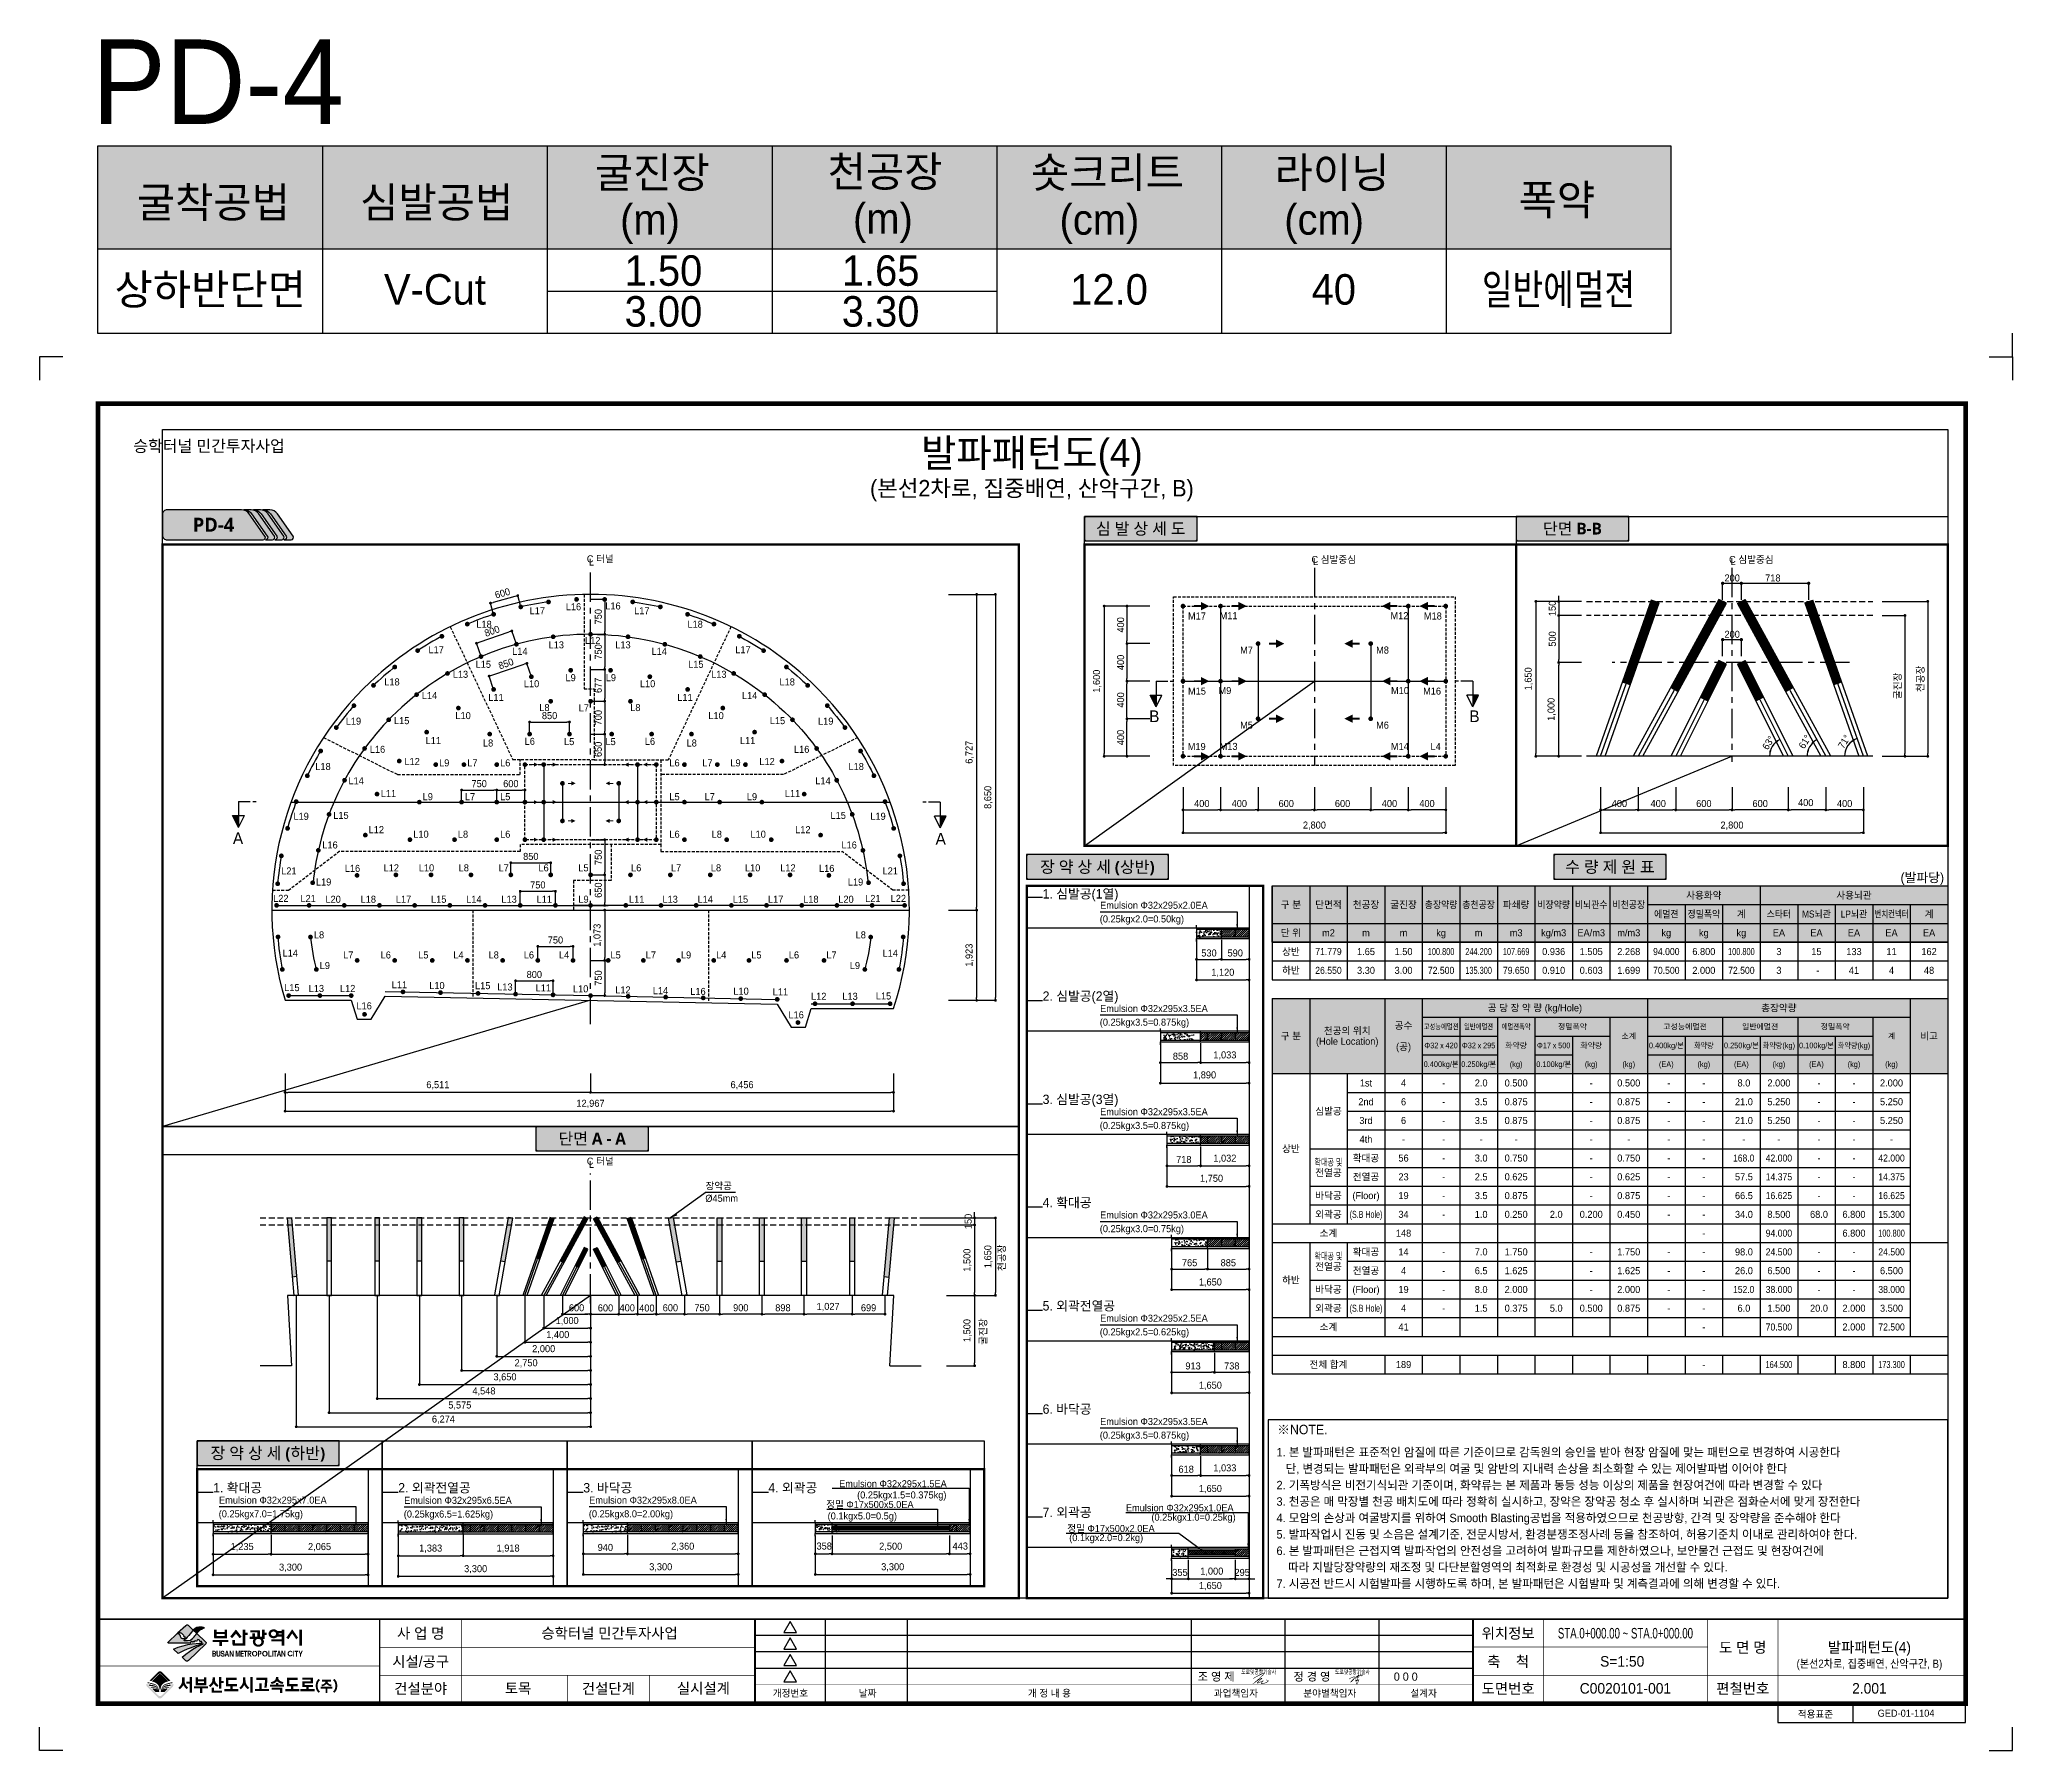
# Model space of a CAD drawing. Extents: x -689 to 317106, y 182884 to 219577.
# Drawn here: x 148906 to 190956, y 182884 to 219347 of the extents above; entities that cross this region are included whole.
import ezdxf
from ezdxf.enums import TextEntityAlignment as Align

# ---------------------------------------------------------------- set-up
doc = ezdxf.new("R2010")
doc.units = 0
doc.header["$LTSCALE"] = 500
doc.header["$MEASUREMENT"] = 0
for name, pattern in [('A-CENTR01', [2, 1.25, -0.25, 0.25, -0.25]), ('A-HIDDN01', [0.375, 0.25, -0.125]), ('HIDDEN', [0.375, 0.25, -0.125])]:
    doc.linetypes.add(name, pattern=pattern)
doc.layers.get('DEFPOINTS').update_dxf_attribs({"color": 55})
for name, color, linetype, true_color in [('0-100', 7, 'Continuous', 0x646464), ('0-251', 7, 'Continuous', 0x6e6e6e), ('0-252', 7, 'Continuous', 0xa0a0a0), ('0-253', 7, 'Continuous', 0xcfcfcf)]:
    doc.layers.add(name, color=color, linetype=linetype, true_color=true_color)
doc.layers.add('0-21', color=21, linetype='Continuous', plot=False)
doc.layers.add('0-250line', color=250, linetype='Continuous', lineweight=9, true_color=0x333333)
doc.layers.add('CZ-TEX-255', color=7, linetype='Continuous', lineweight=5, true_color=0xffffff)
for name, color, linetype in [('0-255', 52, 'Continuous'), ('A-DIM01', 1, 'Continuous'), ('A-TEXT02', 6, 'Continuous'), ('A-TEXT03', 7, 'Continuous'), ('CS-CNTL', 1, 'A-CENTR01'), ('CS-EXCV', 3, 'CFZ008'), ('CS-TABL-LIN1', 4, 'Continuous'), ('CS-TABL-LIN2', 1, 'Continuous'), ('CS-TABL-TEX1', 3, 'Continuous'), ('CS-TABL-TEX2', 6, 'Continuous'), ('CS-TABL-TEX3', 7, 'Continuous'), ('CS-TEXT', 7, 'Continuous'), ('CUT-BOD-LIN', 6, 'HIDDEN'), ('CUT-DIR-ARR', 7, 'Continuous'), ('CX-BORD', 7, 'Continuous'), ('CX-BORD-LIN1', 7, 'Continuous'), ('CX-BORD-LIN2', 7, 'Continuous'), ('CX-ICON-HA-253', 253, 'Continuous'), ('CX-MISC', 7, 'Continuous'), ('CZ-DIML', 1, 'Continuous'), ('CZ-TABL-LIN1', 4, 'Continuous'), ('CZ-TEX0', 7, 'Continuous'), ('CZ-TEX1', 7, 'Continuous'), ('CZ-TEX2', 7, 'Continuous'), ('CZ-TEX3', 7, 'Continuous'), ('CZ-TEXT', 3, 'Continuous'), ('CZ-TEXT-04', 6, 'Continuous'), ('dim-text', 3, 'Continuous'), ('DO-GAK', 7, 'Continuous'), ('HOLE-EXEC', 3, 'Continuous'), ('TU-BLOCK-DMP', 7, 'Continuous'), ('TU-BLOCK-ETC', 6, 'Continuous'), ('TU-BLOCK-EXP', 1, 'Continuous'), ('TU-HOLE-EXEC', 3, 'Continuous'), ('TU-HOLE-LIN1', 1, 'Continuous'), ('TU-LEAD-AR', 1, 'Continuous'), ('TU-LEAD-LINE', 1, 'Continuous'), ('TU-LEAD-TEX1', 3, 'Continuous'), ('TU-전색', 7, 'Continuous'), ('뇌관연결1', 2, 'Continuous'), ('발파공(바닥)', 5, 'Continuous'), ('발파공(심발)', 4, 'Continuous'), ('발파공(외곽)', 6, 'Continuous'), ('발파공(전열)', 2, 'Continuous'), ('발파공(확대)', 7, 'Continuous'), ('치수선', 242, 'Continuous')]:
    doc.layers.add(name, color=color, linetype=linetype)
doc.styles.add('GTXT', font='')
doc.styles.get("Standard").update_dxf_attribs({"font": ''})
doc.styles.add('STYLE1', font='')
doc.styles.add('TB_BTXT', font='')
doc.styles.add('TB_TEXT', font='')
doc.styles.add('굴림체', font='')
doc.styles.add('돋움', font='')
doc.styles.add('돋움체', font='')
doc.styles.add('맑은고딕(굵게)', font='malgunbd.ttf')
doc.styles.add('일반문자', font='')
doc.styles.add('제목', font='')
doc.styles.get('GTXT').set_extended_font_data('Dotum')
doc.styles.get('Standard').set_extended_font_data('Dotum')
doc.styles.get('STYLE1').set_extended_font_data('Dotum')
doc.styles.get('TB_BTXT').set_extended_font_data('Dotum')
doc.styles.get('TB_TEXT').set_extended_font_data('Dotum')
doc.styles.get('굴림체').set_extended_font_data('Dotum')
doc.styles.get('돋움').set_extended_font_data('Dotum')
doc.styles.get('돋움체').set_extended_font_data('Dotum')
doc.styles.get('일반문자').set_extended_font_data('Dotum')
doc.styles.get('제목').set_extended_font_data('Dotum')
doc.linetypes.add('CFZ008', pattern='A,0.9,-0.2,[106,KHCLINE.shx,S=0.00606,R=180,X=0,Y=0],0.9', length=2)
doc.linetypes.add('E-DIGLN01', pattern='A,0.9,-0.2,[19,kscals.shx,S=0.1,R=180,X=0,Y=0],0.9', length=2)
doc.dimstyles.new('D_50', dxfattribs={"dimscale": 50, "dimtxt": 3, "dimasz": 1.2, "dimexe": 0, "dimexo": 0, "dimgap": 1.2, "dimtad": 1, "dimdec": 0, "dimrnd": 0.0005, "dimdsep": 46, "dimlunit": 6, "dimtxsty": '돋움체', "dimblk": 'DOT', "dimcen": 0.09, "dimclrd": 1, "dimclre": 1, "dimclrt": 1, "dimaunit": 1, "dimadec": 0, "dimazin": 0, "dimtfac": 1, "dimtdec": 0, "dimtix": 1, "dimtmove": 2, "dimatfit": 0, "dimfxl": 1, "dimtvp": 2, "dimtolj": 1, "dimtzin": 0, "dimlwd": -1, "dimlwe": -1, "dimarcsym": 0})

msp = doc.modelspace()

# ---------------------------------------------------------------- texts
at = {"layer": '0-255', "color": 7, "true_color": 0xffffff, "style": '맑은고딕(굵게)'}
for s, p in [('심 발 상 세 도', (172376.58188, 208922.76852)), ('단면 B-B', (181576.58188, 208922.76852)), ('장 약 상 세 (상반)', (171450.75677, 201715.15052)), ('수 량 제 원 표', (182376.58188, 201715.15052)), ('단면 A - A', (160684.36731, 195922.76852)), ('장 약 상 세 (하반)', (153773.42107, 189221.77872))]:
    msp.add_text(s, height=250, rotation=359.97820732, dxfattribs=at).set_placement(p, align=Align.MIDDLE_CENTER)
at = {"layer": 'A-TEXT03', "style": '돋움체'}
for s, p in [('B', (172665.01789, 204924.41384)), ('B', (179488.14588, 204924.41384)), ('A', (153137.81997, 202326.31171)), ('A', (168113.13683, 202314.36301))]:
    msp.add_text(s, height=250, dxfattribs=at).set_placement(p, align=Align.MIDDLE)
at = {"layer": 'CS-TABL-TEX1', "style": '굴림체'}
for s, p in [('굴진장', (161965.17764, 216518.36853)), ('천공장', (166928.07956, 216540.27354)), ('숏크리트', (171665.12398, 216517.22507)), ('라이닝', (176453.96317, 216517.22507)), ('굴착공법', (152611.13115, 215883.78093)), ('심발공법', (157371.60959, 215883.78093)), ('폭약', (181242.80236, 215938.09909)), ('(m)', (161917.87005, 215431.00376)), ('(m)', (166880.77198, 215452.90877)), ('(cm)', (171495.54843, 215431.00376)), ('(cm)', (176284.38762, 215431.00376))]:
    msp.add_text(s, height=650, dxfattribs=at).set_placement(p, align=Align.MIDDLE)
at = {"layer": 'CS-TABL-TEX3', "color": 2, "style": '굴림체'}
for s, p in [('1.50', (162204.295, 214422.56367)), ('1.65', (166832.42289, 214422.56367)), ('3.00', (162204.295, 213552.05902)), ('3.30', (166832.42289, 213552.05902))]:
    msp.add_text(s, height=650, dxfattribs=at).set_placement(p, align=Align.MIDDLE_CENTER)
at = {"layer": 'CS-TABL-TEX3'}
for s, height, style, p in [('상하반단면', 650, '굴림체', (152545.99331, 214020.79045)), ('V-Cut', 650, '굴림체', (157334.81617, 214020.79045)), ('12.0', 650, '굴림체', (171701.3174, 214020.79045)), ('40', 650, '굴림체', (176490.15659, 214020.79045)), ('상반', 150, '돋움', (175576.58188, 199909.94733)), ('1.65', 150, '돋움', (177176.58188, 199909.94733)), ('1.50', 150, '돋움', (177976.58188, 199909.94733)), ('0.936', 150, '돋움', (181176.58188, 199909.94733)), ('1.505', 150, '돋움', (181976.58188, 199909.94733)), ('2.268', 150, '돋움', (182776.58188, 199909.94733)), ('6.800', 150, '돋움', (184376.58188, 199909.94733)), ('3', 150, '돋움', (185976.58188, 199909.94733)), ('15', 150, '돋움', (186776.58188, 199909.94733)), ('133', 150, '돋움', (187576.58188, 199909.94733)), ('11', 150, '돋움', (188376.58188, 199909.94733)), ('162', 150, '돋움', (189176.58188, 199909.94733)), ('하반', 150, '돋움', (175576.58188, 199509.94733)), ('3.30', 150, '돋움', (177176.58188, 199509.94733)), ('3.00', 150, '돋움', (177976.58188, 199509.94733)), ('0.910', 150, '돋움', (181176.58188, 199509.94733)), ('0.603', 150, '돋움', (181976.58188, 199509.94733)), ('1.699', 150, '돋움', (182776.58188, 199509.94733)), ('2.000', 150, '돋움', (184376.58188, 199509.94733)), ('3', 150, '돋움', (185976.58188, 199509.94733)), (' -', 150, '돋움', (186776.58188, 199509.94733)), ('41', 150, '돋움', (187576.58188, 199509.94733)), ('4', 150, '돋움', (188376.58188, 199509.94733)), ('48', 150, '돋움', (189176.58188, 199509.94733)), ('1st', 150, '돋움', (177176.58188, 197109.94733)), ('4', 150, '돋움', (177976.58188, 197109.94733)), ('  -', 150, '돋움', (178776.58188, 197109.94733)), ('  2.0', 150, '돋움', (179576.58188, 197109.94733)), ('0.500', 150, '돋움', (180376.58188, 197109.94733)), ('-', 150, '돋움', (181976.58188, 197109.94733)), ('0.500', 150, '돋움', (182776.58188, 197109.94733)), ('  -', 150, '돋움', (183576.58188, 197109.94733)), ('-', 150, '돋움', (184376.58188, 197109.94733)), ('  8.0', 150, '돋움', (185176.58188, 197109.94733)), ('2.000', 150, '돋움', (185976.58188, 197109.94733)), ('  -', 150, '돋움', (186776.58188, 197109.94733)), ('-', 150, '돋움', (187576.58188, 197109.94733)), ('2.000', 150, '돋움', (188376.58188, 197109.94733)), ('심발공', 150, '돋움', (176376.58188, 196509.94733)), ('2nd', 150, '돋움', (177176.58188, 196709.94733)), ('3rd', 150, '돋움', (177176.58188, 196309.94733)), ('6', 150, '돋움', (177976.58188, 196709.94733)), ('6', 150, '돋움', (177976.58188, 196309.94733)), ('  -', 150, '돋움', (178776.58188, 196709.94733)), ('  3.5', 150, '돋움', (179576.58188, 196709.94733)), ('  3.5', 150, '돋움', (179576.58188, 196309.94733)), ('0.875', 150, '돋움', (180376.58188, 196709.94733)), ('0.875', 150, '돋움', (180376.58188, 196309.94733)), ('-', 150, '돋움', (181976.58188, 196709.94733)), ('0.875', 150, '돋움', (182776.58188, 196709.94733)), ('0.875', 150, '돋움', (182776.58188, 196309.94733)), ('  -', 150, '돋움', (183576.58188, 196709.94733)), ('-', 150, '돋움', (184376.58188, 196709.94733)), ('  21.0', 150, '돋움', (185176.58188, 196709.94733)), ('  21.0', 150, '돋움', (185176.58188, 196309.94733)), ('5.250', 150, '돋움', (185976.58188, 196709.94733)), ('5.250', 150, '돋움', (185976.58188, 196309.94733)), ('  -', 150, '돋움', (186776.58188, 196709.94733)), ('-', 150, '돋움', (187576.58188, 196709.94733)), ('5.250', 150, '돋움', (188376.58188, 196709.94733)), ('5.250', 150, '돋움', (188376.58188, 196309.94733)), ('4th', 150, '돋움', (177176.58188, 195909.94733)), ('  -', 150, '돋움', (178776.58188, 196309.94733)), ('-', 150, '돋움', (181976.58188, 196309.94733)), ('  -', 150, '돋움', (183576.58188, 196309.94733)), ('-', 150, '돋움', (184376.58188, 196309.94733)), ('  -', 150, '돋움', (186776.58188, 196309.94733)), ('-', 150, '돋움', (187576.58188, 196309.94733)), ('상반', 150, '돋움', (175576.58188, 195709.94733)), ('확대공', 150, '돋움', (177176.58188, 195509.94733)), ('56', 150, '돋움', (177976.58188, 195509.94733)), ('-', 150, '돋움', (177976.58188, 195909.94733)), ('  -', 150, '돋움', (178776.58188, 195909.94733)), ('  3.0', 150, '돋움', (179576.58188, 195509.94733)), ('  -', 150, '돋움', (179576.58188, 195909.94733)), ('0.750', 150, '돋움', (180376.58188, 195509.94733)), ('-', 150, '돋움', (180376.58188, 195909.94733)), ('-', 150, '돋움', (181976.58188, 195909.94733)), ('0.750', 150, '돋움', (182776.58188, 195509.94733)), ('-', 150, '돋움', (182776.58188, 195909.94733)), ('  -', 150, '돋움', (183576.58188, 195909.94733)), ('-', 150, '돋움', (184376.58188, 195909.94733)), ('  -', 150, '돋움', (185176.58188, 195909.94733)), ('-', 150, '돋움', (185976.58188, 195909.94733)), ('  -', 150, '돋움', (186776.58188, 195909.94733)), ('-', 150, '돋움', (187576.58188, 195909.94733)), ('-', 150, '돋움', (188376.58188, 195909.94733)), ('전열공', 150, '돋움', (176376.58188, 195197.44733)), ('전열공', 150, '돋움', (177176.58188, 195109.94733)), ('23', 150, '돋움', (177976.58188, 195109.94733)), ('  -', 150, '돋움', (178776.58188, 195509.94733)), ('  2.5', 150, '돋움', (179576.58188, 195109.94733)), ('0.625', 150, '돋움', (180376.58188, 195109.94733)), ('-', 150, '돋움', (181976.58188, 195509.94733)), ('0.625', 150, '돋움', (182776.58188, 195109.94733)), ('  -', 150, '돋움', (183576.58188, 195509.94733)), ('-', 150, '돋움', (184376.58188, 195509.94733)), ('  57.5', 150, '돋움', (185176.58188, 195109.94733)), ('  -', 150, '돋움', (186776.58188, 195509.94733)), ('-', 150, '돋움', (187576.58188, 195509.94733)), ('바닥공', 150, '돋움', (176376.58188, 194709.94733)), ('(Floor)', 150, '돋움', (177176.58188, 194709.94733)), ('19', 150, '돋움', (177976.58188, 194709.94733)), ('  -', 150, '돋움', (178776.58188, 195109.94733)), ('  -', 150, '돋움', (178776.58188, 194709.94733)), ('  3.5', 150, '돋움', (179576.58188, 194709.94733)), ('0.875', 150, '돋움', (180376.58188, 194709.94733)), ('-', 150, '돋움', (181976.58188, 195109.94733)), ('-', 150, '돋움', (181976.58188, 194709.94733)), ('0.875', 150, '돋움', (182776.58188, 194709.94733)), ('  -', 150, '돋움', (183576.58188, 195109.94733)), ('  -', 150, '돋움', (183576.58188, 194709.94733)), ('-', 150, '돋움', (184376.58188, 195109.94733)), ('-', 150, '돋움', (184376.58188, 194709.94733)), ('  66.5', 150, '돋움', (185176.58188, 194709.94733)), ('  -', 150, '돋움', (186776.58188, 195109.94733)), ('  -', 150, '돋움', (186776.58188, 194709.94733)), ('-', 150, '돋움', (187576.58188, 195109.94733)), ('-', 150, '돋움', (187576.58188, 194709.94733)), ('외곽공', 150, '돋움', (176376.58188, 194309.94733)), ('34', 150, '돋움', (177976.58188, 194309.94733)), ('  -', 150, '돋움', (178776.58188, 194309.94733)), ('  1.0', 150, '돋움', (179576.58188, 194309.94733)), ('0.250', 150, '돋움', (180376.58188, 194309.94733)), ('  2.0', 150, '돋움', (181176.58188, 194309.94733)), ('0.200', 150, '돋움', (181976.58188, 194309.94733)), ('0.450', 150, '돋움', (182776.58188, 194309.94733)), ('  -', 150, '돋움', (183576.58188, 194309.94733)), ('-', 150, '돋움', (184376.58188, 194309.94733)), ('  34.0', 150, '돋움', (185176.58188, 194309.94733)), ('8.500', 150, '돋움', (185976.58188, 194309.94733)), ('  68.0', 150, '돋움', (186776.58188, 194309.94733)), ('6.800', 150, '돋움', (187576.58188, 194309.94733)), ('소계', 150, '돋움', (176376.58188, 193909.94733)), ('148', 150, '돋움', (177976.58188, 193909.94733)), ('-', 150, '돋움', (184376.58188, 193909.94733)), ('6.800', 150, '돋움', (187576.58188, 193909.94733)), ('확대공', 150, '돋움', (177176.58188, 193509.94733)), ('14', 150, '돋움', (177976.58188, 193509.94733)), ('  -', 150, '돋움', (178776.58188, 193509.94733)), ('  7.0', 150, '돋움', (179576.58188, 193509.94733)), ('1.750', 150, '돋움', (180376.58188, 193509.94733)), ('-', 150, '돋움', (181976.58188, 193509.94733)), ('1.750', 150, '돋움', (182776.58188, 193509.94733)), ('  -', 150, '돋움', (183576.58188, 193509.94733)), ('-', 150, '돋움', (184376.58188, 193509.94733)), ('  98.0', 150, '돋움', (185176.58188, 193509.94733)), ('  -', 150, '돋움', (186776.58188, 193509.94733)), ('-', 150, '돋움', (187576.58188, 193509.94733)), ('전열공', 150, '돋움', (176376.58188, 193197.44733)), ('전열공', 150, '돋움', (177176.58188, 193109.94733)), ('4', 150, '돋움', (177976.58188, 193109.94733)), ('  -', 150, '돋움', (178776.58188, 193109.94733)), ('  6.5', 150, '돋움', (179576.58188, 193109.94733)), ('1.625', 150, '돋움', (180376.58188, 193109.94733)), ('-', 150, '돋움', (181976.58188, 193109.94733)), ('1.625', 150, '돋움', (182776.58188, 193109.94733)), ('  -', 150, '돋움', (183576.58188, 193109.94733)), ('-', 150, '돋움', (184376.58188, 193109.94733)), ('  26.0', 150, '돋움', (185176.58188, 193109.94733)), ('6.500', 150, '돋움', (185976.58188, 193109.94733)), ('  -', 150, '돋움', (186776.58188, 193109.94733)), ('-', 150, '돋움', (187576.58188, 193109.94733)), ('6.500', 150, '돋움', (188376.58188, 193109.94733)), ('하반', 150, '돋움', (175576.58188, 192909.94733)), ('바닥공', 150, '돋움', (176376.58188, 192709.94733)), ('(Floor)', 150, '돋움', (177176.58188, 192709.94733)), ('19', 150, '돋움', (177976.58188, 192709.94733)), ('  -', 150, '돋움', (178776.58188, 192709.94733)), ('  8.0', 150, '돋움', (179576.58188, 192709.94733)), ('2.000', 150, '돋움', (180376.58188, 192709.94733)), ('-', 150, '돋움', (181976.58188, 192709.94733)), ('2.000', 150, '돋움', (182776.58188, 192709.94733)), ('  -', 150, '돋움', (183576.58188, 192709.94733)), ('-', 150, '돋움', (184376.58188, 192709.94733)), ('  -', 150, '돋움', (186776.58188, 192709.94733)), ('-', 150, '돋움', (187576.58188, 192709.94733)), ('외곽공', 150, '돋움', (176376.58188, 192309.94733)), ('4', 150, '돋움', (177976.58188, 192309.94733)), ('  -', 150, '돋움', (178776.58188, 192309.94733)), ('  1.5', 150, '돋움', (179576.58188, 192309.94733)), ('0.375', 150, '돋움', (180376.58188, 192309.94733)), ('  5.0', 150, '돋움', (181176.58188, 192309.94733)), ('0.500', 150, '돋움', (181976.58188, 192309.94733)), ('0.875', 150, '돋움', (182776.58188, 192309.94733)), ('  -', 150, '돋움', (183576.58188, 192309.94733)), ('-', 150, '돋움', (184376.58188, 192309.94733)), ('  6.0', 150, '돋움', (185176.58188, 192309.94733)), ('1.500', 150, '돋움', (185976.58188, 192309.94733)), ('  20.0', 150, '돋움', (186776.58188, 192309.94733)), ('2.000', 150, '돋움', (187576.58188, 192309.94733)), ('3.500', 150, '돋움', (188376.58188, 192309.94733)), ('소계', 150, '돋움', (176376.58188, 191909.94733)), ('41', 150, '돋움', (177976.58188, 191909.94733)), ('-', 150, '돋움', (184376.58188, 191909.94733)), ('2.000', 150, '돋움', (187576.58188, 191909.94733)), ('전체 합계', 150, '돋움', (176376.58188, 191109.94733)), ('189', 150, '돋움', (177976.58188, 191109.94733)), ('-', 150, '돋움', (184376.58188, 191109.94733)), ('8.800', 150, '돋움', (187576.58188, 191109.94733))]:
    msp.add_text(s, height=height, dxfattribs=dict(at, style=style)).set_placement(p, align=Align.MIDDLE_CENTER)
at = {"layer": 'CS-TABL-TEX3', "color": 4, "style": '굴림체', "width": 0.8}
msp.add_text('일반에멀젼', height=650, dxfattribs=at).set_placement((181278.99578, 214020.79045), align=Align.MIDDLE_CENTER)
at = {"layer": 'CS-TABL-TEX3', "style": '돋움'}
for s, width, p in [('71.779', 0.94, (176376.58188, 199909.94733)), ('100.800', 0.8, (178776.58188, 199909.94733)), ('244.200', 0.8, (179576.58188, 199909.94733)), ('107.669', 0.8, (180376.58188, 199909.94733)), ('94.000', 0.94, (183576.58188, 199909.94733)), ('100.800', 0.8, (185176.58188, 199909.94733)), ('26.550', 0.94, (176376.58188, 199509.94733)), ('72.500', 0.94, (178776.58188, 199509.94733)), ('135.300', 0.8, (179576.58188, 199509.94733)), ('79.650', 0.94, (180376.58188, 199509.94733)), ('70.500', 0.94, (183576.58188, 199509.94733)), ('72.500', 0.94, (185176.58188, 199509.94733)), ('  168.0', 0.92, (185176.58188, 195509.94733)), ('42.000', 0.94, (185976.58188, 195509.94733)), ('42.000', 0.94, (188376.58188, 195509.94733)), ('확대공 및', 0.71, (176376.58188, 195422.44733)), ('14.375', 0.94, (185976.58188, 195109.94733)), ('14.375', 0.94, (188376.58188, 195109.94733)), ('16.625', 0.94, (185976.58188, 194709.94733)), ('16.625', 0.94, (188376.58188, 194709.94733)), ('(S.B Hole)', 0.63, (177176.58188, 194309.94733)), ('15.300', 0.94, (188376.58188, 194309.94733)), ('94.000', 0.94, (185976.58188, 193909.94733)), ('100.800', 0.8, (188376.58188, 193909.94733)), ('확대공 및', 0.71, (176376.58188, 193422.44733)), ('24.500', 0.94, (185976.58188, 193509.94733)), ('24.500', 0.94, (188376.58188, 193509.94733)), ('  152.0', 0.92, (185176.58188, 192709.94733)), ('38.000', 0.94, (185976.58188, 192709.94733)), ('38.000', 0.94, (188376.58188, 192709.94733)), ('(S.B Hole)', 0.63, (177176.58188, 192309.94733)), ('70.500', 0.94, (185976.58188, 191909.94733)), ('72.500', 0.94, (188376.58188, 191909.94733)), ('164.500', 0.8, (185976.58188, 191109.94733)), ('173.300', 0.8, (188376.58188, 191109.94733))]:
    msp.add_text(s, height=150, dxfattribs=dict(at, width=width)).set_placement(p, align=Align.MIDDLE_CENTER)
at = {"layer": 'CS-TEXT'}
for s, p in [('C 터널', (160570.83171, 208203.51376)), ('L', (160614.95493, 208134.88057)), ('C 심발중심', (176014.98146, 208190.56111, 0)), ('L', (176048.06348, 208144.39382, 0)), ('C 심발중심', (184914.98146, 208190.56111, 0)), ('L', (184948.06348, 208144.39382, 0)), ('C 터널', (160570.83172, 195369.28729)), ('L', (160614.95493, 195300.6541))]:
    msp.add_text(s, height=150, dxfattribs=at).set_placement(p)
at = {"layer": 'CZ-TEX-255', "lineweight": 18, "style": '맑은고딕(굵게)'}
msp.add_text('PD-4', height=300, dxfattribs=at).set_placement((152614.86899, 209004.54758), align=Align.MIDDLE_CENTER)
at = {"layer": 'CZ-TEX1', "color": 1, "style": '제목'}
msp.add_text('PD-4', height=1800, dxfattribs=at).set_placement((150026.23, 217546.74891))
at = {"layer": 'CZ-TEX2'}
for s, height, style, p in [('200', 150, 'STYLE1', (184980.7673, 207796.24534)), ('718', 150, 'STYLE1', (185846.8943, 207796.24534)), ('M17', 150, 'STYLE1', (173574.24817, 206986.25388, 0)), ('M11', 150, 'STYLE1', (174247.91605, 206993.01001, 0)), ('M12', 150, 'STYLE1', (177889.18877, 206993.01001, 0)), ('M18', 150, 'STYLE1', (178601.51487, 206986.25388, 0)), ('200', 150, 'STYLE1', (184980.7673, 206596.24534)), ('M7', 150, 'STYLE1', (174630.13491, 206260.47547, 0)), ('M8', 150, 'STYLE1', (177528.7847, 206260.47547, 0)), ('M15', 150, 'STYLE1', (173574.24817, 205386.25388, 0)), ('M9', 150, 'STYLE1', (174170.46903, 205397.45759, 0)), ('M10', 150, 'STYLE1', (177900.61552, 205397.45759, 0)), ('M16', 150, 'STYLE1', (178584.80283, 205386.25388, 0)), ('M5', 150, 'STYLE1', (174630.13491, 204660.47547, 0)), ('M6', 150, 'STYLE1', (177528.08563, 204660.47547, 0)), ('M19', 150, 'STYLE1', (173569.15058, 204203.48171, 0)), ('M13', 150, 'STYLE1', (174248.13819, 204206.80412, 0)), ('M14', 150, 'STYLE1', (177897.49464, 204206.80412, 0)), ('L4', 150, 'STYLE1', (178660.53919, 204203.48171, 0)), ('(발파당)', 200, '제목', (189032.64716, 201388.09381))]:
    msp.add_text(s, height=height, dxfattribs=dict(at, style=style)).set_placement(p, align=Align.CENTER)
for s, style, p in [('L16', 'STYLE1', (160122.43207, 207183.17917, 0)), ('L16', 'STYLE1', (160964.28749, 207200.00353, 0)), ('L18', 'STYLE1', (158217.48227, 206810.02342, 0)), ('L17', 'STYLE1', (159352.13266, 207099.05637, 0)), ('L17', 'STYLE1', (161579.69957, 207099.05637, 0)), ('L18', 'STYLE1', (162715.16518, 206810.02342, 0)), ('L13', 'STYLE1', (159756.22451, 206371.38842, 0)), ('L12', 'STYLE1', (160533.63723, 206465.5204, 0)), ('L13', 'STYLE1', (161177.44196, 206371.38842, 0)), ('L17', 'STYLE1', (157196.70716, 206267.57847, 0)), ('L15', 'STYLE1', (158200.96897, 205956.68048, 0)), ('L14', 'STYLE1', (158980.69226, 206233.15311, 0)), ('L14', 'STYLE1', (161950.93616, 206233.15311, 0)), ('L15', 'STYLE1', (162730.86326, 205956.68048, 0)), ('L17', 'STYLE1', (163735.12507, 206267.57847, 0)), ('L18', 'STYLE1', (156254.83532, 205581.15597, 0)), ('L13', 'STYLE1', (157713.67529, 205743.91562, 0)), ('L10', 'STYLE1', (159229.30443, 205542.76723, 0)), ('L9', 'STYLE1', (160116.74047, 205671.83059, 0)), ('L13', 'STYLE1', (163219.99117, 205743.91562, 0)), ('L18', 'STYLE1', (164677.81213, 205581.15597, 0)), ('L14', 'STYLE1', (157054.34988, 205291.87663, 0)), ('L11', 'STYLE1', (158471.0262, 205251.33702, 0)), ('L14', 'STYLE1', (163877.27855, 205291.87663, 0)), ('L19', 'STYLE1', (155433.35211, 204746.12555, 0)), ('L15', 'STYLE1', (156461.10407, 204756.05334, 0)), ('L10', 'STYLE1', (157770.03274, 204863.4729, 0)), ('L8', 'STYLE1', (159558.44729, 205034.84653, 0)), ('L7', 'STYLE1', (160397.82249, 205029.66934, 0)), ('L8', 'STYLE1', (161495.87136, 205034.84653, 0)), ('L10', 'STYLE1', (163161.39188, 204863.4729, 0)), ('L15', 'STYLE1', (164470.72816, 204756.05334, 0)), ('L19', 'STYLE1', (165498.48012, 204746.12555, 0)), ('L11', 'STYLE1', (157136.58986, 204332.58992, 0)), ('L8', 'STYLE1', (158357.58864, 204279.80361, 0)), ('L6', 'STYLE1', (159246.16658, 204314.83504, 0)), ('L5', 'STYLE1', (160085.54179, 204309.65784, 0)), ('L5', 'STYLE1', (160967.96164, 204309.65784, 0)), ('L6', 'STYLE1', (161807.54065, 204314.83504, 0)), ('L8', 'STYLE1', (162696.73001, 204279.80361, 0)), ('L11', 'STYLE1', (163834.169, 204332.58992, 0)), ('L16', 'STYLE1', (155945.88187, 204144.87213, 0)), ('L12', 'STYLE1', (156683.90497, 203885.69258, 0)), ('L9', 'STYLE1', (157422.66099, 203856.15757, 0)), ('L7', 'STYLE1', (158022.66099, 203856.15757, 0)), ('L6', 'STYLE1', (158722.66099, 203856.15757, 0)), ('L6', 'STYLE1', (162331.04624, 203856.15757, 0)), ('L7', 'STYLE1', (163030.84243, 203856.15757, 0)), ('L9', 'STYLE1', (163630.84243, 203856.15757, 0)), ('L12', 'STYLE1', (164248.94629, 203885.69258, 0)), ('L16', 'STYLE1', (164986.15417, 204144.87213, 0)), ('L18', 'STYLE1', (154784.67066, 203779.29083, 0)), ('L14', 'STYLE1', (155490.72569, 203475.06949, 0)), ('L14', 'STYLE1', (165440.90274, 203475.06949, 0)), ('L18', 'STYLE1', (166147.97679, 203779.29083, 0)), ('L11', 'STYLE1', (156179.37616, 203204.78944, 0)), ('L9', 'STYLE1', (157072.66099, 203135.9981, 0)), ('L7', 'STYLE1', (157972.66099, 203135.9981, 0)), ('L5', 'STYLE1', (158722.66099, 203135.9981, 0)), ('L5', 'STYLE1', (162330.84243, 203135.9981, 0)), ('L7', 'STYLE1', (163080.84243, 203135.9981, 0)), ('L9', 'STYLE1', (163980.84243, 203135.9981, 0)), ('L11', 'STYLE1', (164791.3827, 203204.78944, 0)), ('L19', 'STYLE1', (154318.28659, 202717.75468, 0)), ('L15', 'STYLE1', (155166.84673, 202737.17269, 0)), ('L15', 'STYLE1', (165764.9855, 202737.17269, 0)), ('L19', 'STYLE1', (166613.54564, 202717.75468, 0)), ('L12', 'STYLE1', (155921.36793, 202433.04328, 0)), ('L10', 'STYLE1', (156872.66099, 202335.9981, 0)), ('L8', 'STYLE1', (157822.66099, 202335.9981, 0)), ('L6', 'STYLE1', (158722.66099, 202335.9981, 0)), ('L6', 'STYLE1', (162331.04624, 202335.9981, 0)), ('L8', 'STYLE1', (163231.65765, 202335.9981, 0)), ('L10', 'STYLE1', (164058.76363, 202335.9981, 0)), ('L12', 'STYLE1', (165011.48332, 202433.04328, 0)), ('L16', 'STYLE1', (154934.17353, 202106.62263, 0)), ('L16', 'STYLE1', (165997.8625, 202106.62263, 0)), ('L21', 'STYLE1', (154057.32513, 201553.64584, 0)), ('L19', 'STYLE1', (154798.24172, 201317.87919, 0)), ('L16', 'STYLE1', (155412.35179, 201608.55823, 0)), ('L12', 'STYLE1', (156239.84182, 201619.43486, 0)), ('L10', 'STYLE1', (156989.84182, 201619.43486, 0)), ('L8', 'STYLE1', (157839.84182, 201619.43486, 0)), ('L7', 'STYLE1', (158689.84182, 201619.43486, 0)), ('L6', 'STYLE1', (159539.84182, 201619.43486, 0)), ('L5', 'STYLE1', (160389.84182, 201619.43486, 0)), ('L6', 'STYLE1', (161513.86541, 201619.43486, 0)), ('L7', 'STYLE1', (162363.6616, 201619.43486, 0)), ('L8', 'STYLE1', (163214.47682, 201619.43486, 0)), ('L10', 'STYLE1', (163941.5828, 201619.43486, 0)), ('L12', 'STYLE1', (164693.00943, 201619.43486, 0)), ('L16', 'STYLE1', (165519.68424, 201608.55823, 0)), ('L19', 'STYLE1', (166133.59051, 201317.87919, 0)), ('L21', 'STYLE1', (166874.09949, 201553.64584, 0)), ('L22', 'STYLE1', (153886.13501, 200969.03708, 0)), ('L21', 'STYLE1', (154467.66293, 200967.01338, 0)), ('L20', 'STYLE1', (155000.65803, 200949.92479, 0)), ('L18', 'STYLE1', (155750.65803, 200949.92479, 0)), ('L17', 'STYLE1', (156500.65803, 200949.92479, 0)), ('L15', 'STYLE1', (157250.65803, 200949.92479, 0)), ('L14', 'STYLE1', (158000.65803, 200949.92479, 0)), ('L13', 'STYLE1', (158750.65803, 200949.92479, 0)), ('L11', 'STYLE1', (159500.65803, 200949.92479, 0)), ('L9', 'STYLE1', (160390.99449, 200949.92479, 0)), ('L11', 'STYLE1', (161470.10083, 200949.92479, 0)), ('L13', 'STYLE1', (162183.00844, 200949.92479, 0)), ('L14', 'STYLE1', (162930.97039, 200949.92479, 0)), ('L15', 'STYLE1', (163681.1742, 200949.92479, 0)), ('L17', 'STYLE1', (164431.1742, 200949.92479, 0)), ('L18', 'STYLE1', (165181.98942, 200949.92479, 0)), ('L20', 'STYLE1', (165930.76659, 200949.92479, 0)), ('L21', 'STYLE1', (166503.09593, 200967.01338, 0)), ('L22', 'STYLE1', (167046.71624, 200969.03708, 0)), ('L8', 'STYLE1', (154754.50609, 200191.00026, 0)), ('L8', 'STYLE1', (166299.81256, 200191.00026, 0)), ('L14', 'STYLE1', (154087.98707, 199803.57834, 0)), ('L7', 'STYLE1', (155377.35318, 199762.86069, 0)), ('L6', 'STYLE1', (156177.35318, 199762.86069, 0)), ('L5', 'STYLE1', (156977.35318, 199762.86069, 0)), ('L4', 'STYLE1', (157727.35318, 199762.86069, 0)), ('L8', 'STYLE1', (158477.35318, 199762.86069, 0)), ('L6', 'STYLE1', (159227.35318, 199762.86069, 0)), ('L4', 'STYLE1', (159977.35318, 199762.86069, 0)), ('L5', 'STYLE1', (161075.94644, 199762.86069, 0)), ('L7', 'STYLE1', (161826.35405, 199762.86069, 0)), ('L9', 'STYLE1', (162576.35405, 199762.86069, 0)), ('L4', 'STYLE1', (163325.94644, 199762.86069, 0)), ('L5', 'STYLE1', (164076.15024, 199762.86069, 0)), ('L6', 'STYLE1', (164876.35405, 199762.86069, 0)), ('L7', 'STYLE1', (165676.15024, 199762.86069, 0)), ('L14', 'STYLE1', (166874.00374, 199799.78605, 0)), ('L9', 'STYLE1', (154878.47407, 199537.83772, 0)), ('L9', 'STYLE1', (166175.02936, 199537.83772, 0)), ('L15', 'STYLE1', (154121.76154, 199067.03202, 0)), ('L13', 'STYLE1', (154643.52891, 199049.16543, 0)), ('L12', 'STYLE1', (155310.44061, 199049.16543, 0)), ('L11', 'STYLE1', (156413.25682, 199128.1091, 0)), ('L10', 'STYLE1', (157213.09687, 199112.1123, 0)), ('L15', 'STYLE1', (158189.15523, 199108.50676, 0)), ('L13', 'STYLE1', (158661.60345, 199080.81368, 0)), ('L11', 'STYLE1', (159480.11205, 199061.08634, 0)), ('L10', 'STYLE1', (160276.21743, 199041.35799, 0)), ('L12', 'STYLE1', (161176.86241, 199017.90012, 0)), ('L14', 'STYLE1', (161976.70246, 199001.90332, 0)), ('L16', 'STYLE1', (162776.54251, 198985.90652, 0)), ('L10', 'STYLE1', (163694.11096, 198991.12553, 0)), ('L11', 'STYLE1', (164533.28525, 198976.87615, 0)), ('L12', 'STYLE1', (165349.42876, 198882.46771, 0)), ('L13', 'STYLE1', (166017.15568, 198882.46771, 0)), ('L15', 'STYLE1', (166730.45037, 198888.96857, 0)), ('L16', 'STYLE1', (155661.59336, 198679.08978, 0)), ('L16', 'STYLE1', (164868.55387, 198485.87135, 0)), ('Ø45mm', 'GTXT', (163096.56334, 194577.16357)), ('장약공', 'GTXT', (163100.36346, 194842.99868))]:
    msp.add_text(s, height=150, dxfattribs=dict(at, style=style)).set_placement(p)
for s, rotation, style, p in [('L9', 359.999810343, 'STYLE1', (160974.34042, 205671.82964, 0)), ('L10', 359.999810343, 'STYLE1', (161702.12118, 205542.76375, 0)), ('L11', 359.999810343, 'STYLE1', (162499.73268, 205251.3309, 0)), ('굴진장', 90.000138978, '돋움', (169090.89161, 191529.12537))]:
    msp.add_text(s, height=150, rotation=rotation, dxfattribs=dict(at, style=style)).set_placement(p)
for s, p in [('63°', (185737.08359, 204194.08195)), ('61°', (186513.85339, 204215.65571)), ('71°', (187351.81837, 204217.80217))]:
    msp.add_text(s, height=150, rotation=58.175525161, dxfattribs=at).set_placement(p)
at = {"layer": 'CZ-TEXT', "color": 0, "style": '돋움'}
msp.add_text('※NOTE.', height=200, dxfattribs=at).set_placement((175283.83541, 189625.06484))
for s, p in [('1. 본 발파패턴은 표준적인 암질에 따른 기준이므로 감독원의 승인을 받아 현장 암질에 맞는 패턴으로 변경하여 시공한다', (175268.67767, 189240.94805)), ('   단, 변경되는 발파패턴은 외곽부의 여굴 및 암반의 지내력 손상을 최소화할 수 있는 제어발파법 이어야 한다', (175268.67767, 188890.94805)), ('2. 기폭방식은 비전기식뇌관 기준이며, 화약류는 본 제품과 동등 성능 이상의 제품을 현장여건에 따라 변경할 수 있다', (175268.67767, 188540.94805)), ('3. 천공은 매 막장별 천공 배치도에 따라 정확히 실시하고, 장약은 장약공 청소 후 실시하며 뇌관은 점화순서에 맞게 장전한다', (175268.67767, 188190.94805)), ('4. 모암의 손상과 여굴방지를 위하여 Smooth Blasting공법을 적용하였으므로 천공방향, 간격 및 장약량을 준수해야 한다', (175268.67767, 187840.94805)), ('5. 발파작업시 진동 및 소음은 설계기준, 전문시방서, 환경분쟁조정사례 등을 참조하여, 허용기준치 이내로 관리하여야 한다.', (175268.67767, 187490.94805)), ('6. 본 발파패턴은 근접지역 발파작업의 안전성을 고려하여 발파규모를 제한하였으나, 보안물건 근접도 및 현장여건에', (175268.67767, 187140.94805)), ('   따라 지발당장약량의 재조정 및 다단분할영역의 최적화로 환경성 및 시공성을 개선할 수 있다.', (175318.67767, 186790.94805)), ('7. 시공전 반드시 시험발파를 시행하도록 하며, 본 발파패턴은 시험발파 및 계측결과에 의해 변경할 수 있다.', (175268.67767, 186440.94805))]:
    msp.add_text(s, height=180, dxfattribs=at).set_placement(p, align=Align.MIDDLE_LEFT)
at = {"layer": 'CZ-TEXT-04', "style": '돋움체'}
for s, p in [('1. 심발공(1열)', (170284.80416, 201040.86053)), ('2. 심발공(2열)', (170284.80416, 198860.86053)), ('3. 심발공(3열)', (170284.80416, 196660.86053)), ('4. 확대공', (170284.80416, 194460.86053)), ('5. 외곽전열공', (170284.80416, 192260.86053)), ('6. 바닥공', (170284.80416, 190060.86053)), ('1. 확대공', (152607.46846, 188384.30698)), ('2. 외곽전열공', (156551.58188, 188384.30698)), ('3. 바닥공', (160495.6953, 188384.30698)), ('4. 외곽공', (164439.80872, 188384.30698)), ('7. 외곽공', (170284.80416, 187860.86053))]:
    msp.add_text(s, height=200, dxfattribs=at).set_placement(p)
at = {"layer": 'dim-text', "style": '돋움'}
msp.add_text('천공장', height=150, rotation=90.000138978, dxfattribs=at).set_placement((169487.30862, 193103.04018))
at = {"layer": 'TU-LEAD-TEX1', "style": 'GTXT'}
for s, p in [('(0.25kgx2.0=0.50kg)', (171503.48637, 200530.27534)), ('Emulsion Φ32x295x2.0EA', (171509.75863, 200822.04175)), ('(0.25kgx3.5=0.875kg)', (171503.48637, 198330.27534)), ('Emulsion Φ32x295x3.5EA', (171509.75863, 198622.04175)), ('Emulsion Φ32x295x3.5EA', (171509.75863, 196422.04175)), ('(0.25kgx3.5=0.875kg)', (171503.48637, 196130.27534)), ('Emulsion Φ32x295x3.0EA', (171509.75863, 194222.04175)), ('(0.25kgx3.0=0.75kg)', (171503.48637, 193930.27534)), ('Emulsion Φ32x295x2.5EA', (171509.75863, 192022.04175)), ('(0.25kgx2.5=0.625kg)', (171503.48637, 191730.27534)), ('(0.25kgx3.5=0.875kg)', (171503.48637, 189530.27534)), ('Emulsion Φ32x295x3.5EA', (171509.75863, 189822.04175)), ('Emulsion Φ32x295x1.5EA', (165947.367, 188494.77957)), ('(0.25kgx1.5=0.375kg)', (166331.38436, 188255.74741)), ('(0.25kgx7.0=1.75kg)', (152726.15068, 187853.72179)), ('Emulsion Φ32x295x7.0EA', (152732.42294, 188145.48821)), ('(0.25kgx6.5=1.625kg)', (156670.2641, 187849.22459)), ('Emulsion Φ32x295x6.5EA', (156676.53636, 188140.991)), ('(0.25kgx8.0=2.00kg)', (160614.37752, 187853.72179)), ('Emulsion Φ32x295x8.0EA', (160620.64978, 188145.48821)), ('정밀 Φ17x500x5.0EA', (165670.96707, 188052.95257)), ('(0.1kgx5.0=0.5g)', (165703.1524, 187808.14739)), ('Emulsion Φ32x295x1.0EA', (172059.54451, 187981.91058)), ('정밀 Φ17x500x2.0EA', (170809.21627, 187541.24611)), ('(0.25kgx1.0=0.25kg)', (172603.56187, 187782.87842)), ('(0.1kgx2.0=0.2kg)', (170851.4016, 187346.44092))]:
    msp.add_text(s, height=150, dxfattribs=at).set_placement(p)

# ---------------------------------------------------------------- blocks, each defined once
blk = doc.blocks.new('_Dot')
at = {"color": 0, "linetype": 'ByBlock', "lineweight": -2}
blk.add_line((-0.5, 0), (-1, 0), dxfattribs=at)
at = {"color": 0, "linetype": 'ByBlock', "const_width": 0.5}
blk.add_lwpolyline([(-0.25, 0, 1), (0.25, 0, 1)], format="xyb", close=True, dxfattribs=at)
blk = doc.blocks.new('*D114')
at = {"layer": 'A-DIM01', "color": 1, "ltscale": 10, "transparency": 16777216}
for p, q in [((168679, 207521), (169279, 207521)), ((169279, 207461), (169279, 198931)), ((168679, 198871), (169279, 198871))]:
    blk.add_line(p, q, dxfattribs=at)
at = {"layer": 'DEFPOINTS', "color": 0, "ltscale": 10, "transparency": 16777216}
for p in [(168679, 207521), (168679, 198871), (169279, 198871)]:
    blk.add_point(p, dxfattribs=at)
at = {"layer": 'A-DIM01', "color": 1, "ltscale": 10, "transparency": 16777216, "xscale": 60, "yscale": 60, "zscale": 60}
for p, rotation in [((169279, 207521), 90), ((169279, 198871), 270)]:
    blk.add_blockref('_Dot', p, dxfattribs=dict(at, rotation=rotation))
at = {"layer": 'A-DIM01', "color": 1, "ltscale": 10, "transparency": 16777216, "insert": (169130, 203196), "char_height": 150, "attachment_point": 5, "rotation": 90, "style": '돋움체'}
blk.add_mtext('\\A1;8,650', dxfattribs=at)
blk = doc.blocks.new('*D115')
at = {"layer": 'A-DIM01', "color": 1, "ltscale": 10, "transparency": 16777216}
for p, q in [((160652, 197310), (160652, 196910)), ((167107, 197310), (167107, 196910)), ((160712, 196910), (167047, 196910))]:
    blk.add_line(p, q, dxfattribs=at)
at = {"layer": 'DEFPOINTS', "color": 0, "ltscale": 10, "transparency": 16777216}
for p in [(160652, 197310), (167107, 197310), (167107, 196910)]:
    blk.add_point(p, dxfattribs=at)
at = {"layer": 'A-DIM01', "color": 1, "ltscale": 10, "transparency": 16777216, "xscale": 60, "yscale": 60, "zscale": 60, "rotation": 180}
blk.add_blockref('_Dot', (160652, 196910), dxfattribs=at)
at = {"layer": 'A-DIM01', "color": 1, "ltscale": 10, "transparency": 16777216, "xscale": 60, "yscale": 60, "zscale": 60}
blk.add_blockref('_Dot', (167107, 196910), dxfattribs=at)
at = {"layer": 'A-DIM01', "color": 1, "ltscale": 10, "transparency": 16777216, "insert": (163879, 197060), "char_height": 150, "attachment_point": 5, "style": '돋움체'}
blk.add_mtext('\\A1;6,456', dxfattribs=at)
blk = doc.blocks.new('*D116')
at = {"layer": 'A-DIM01', "color": 1, "ltscale": 10, "transparency": 16777216}
for p, q in [((154141, 197310), (154141, 196910)), ((160652, 197310), (160652, 196910)), ((160592, 196910), (154201, 196910))]:
    blk.add_line(p, q, dxfattribs=at)
at = {"layer": 'DEFPOINTS', "color": 0, "ltscale": 10, "transparency": 16777216}
for p in [(154141, 197310), (160652, 197310), (154141, 196910)]:
    blk.add_point(p, dxfattribs=at)
at = {"layer": 'A-DIM01', "color": 1, "ltscale": 10, "transparency": 16777216, "xscale": 60, "yscale": 60, "zscale": 60, "rotation": 180}
blk.add_blockref('_Dot', (154141, 196910), dxfattribs=at)
at = {"layer": 'A-DIM01', "color": 1, "ltscale": 10, "transparency": 16777216, "xscale": 60, "yscale": 60, "zscale": 60}
blk.add_blockref('_Dot', (160652, 196910), dxfattribs=at)
at = {"layer": 'A-DIM01', "color": 1, "ltscale": 10, "transparency": 16777216, "insert": (157396, 197060), "char_height": 150, "attachment_point": 5, "style": '돋움체'}
blk.add_mtext('\\A1;6,511', dxfattribs=at)
blk = doc.blocks.new('*D117')
at = {"layer": 'A-DIM01', "color": 1, "ltscale": 10, "transparency": 16777216}
for p, q in [((154141, 197310), (154141, 196510)), ((167108, 197310), (167108, 196510)), ((154201, 196510), (167048, 196510))]:
    blk.add_line(p, q, dxfattribs=at)
at = {"layer": 'DEFPOINTS', "color": 0, "ltscale": 10, "transparency": 16777216}
for p in [(154141, 197310), (167108, 197310), (167108, 196510)]:
    blk.add_point(p, dxfattribs=at)
at = {"layer": 'A-DIM01', "color": 1, "ltscale": 10, "transparency": 16777216, "xscale": 60, "yscale": 60, "zscale": 60, "rotation": 180}
blk.add_blockref('_Dot', (154141, 196510), dxfattribs=at)
at = {"layer": 'A-DIM01', "color": 1, "ltscale": 10, "transparency": 16777216, "xscale": 60, "yscale": 60, "zscale": 60}
blk.add_blockref('_Dot', (167108, 196510), dxfattribs=at)
at = {"layer": 'A-DIM01', "color": 1, "ltscale": 10, "transparency": 16777216, "insert": (160649, 196663), "char_height": 150, "attachment_point": 5, "style": '돋움체'}
blk.add_mtext('\\A1;12,967', dxfattribs=at)
blk = doc.blocks.new('재료표제목')
at = {"layer": '0-253'}
h = blk.add_hatch(color=256, dxfattribs=at)
h.dxf.hatch_style = 1
h.paths.add_polyline_path([(0, 1600), (14400, 1600), (14400, 0), (0, 0)])
at = {"layer": 'CS-TABL-LIN1'}
for p, q in [((0, 1600), (0, 0)), ((0, 1600), (14400, 1600)), ((14400, 1600), (14400, 0)), ((0, 0), (14400, 0))]:
    blk.add_line(p, q, dxfattribs=at)
at = {"layer": 'CS-TABL-LIN2'}
for p, q in [((800, 1600), (800, 0)), ((2400, 1600), (2400, 0)), ((3200, 1600), (3200, 0)), ((8000, 1600), (8000, 0)), ((13600, 1600), (13600, 0)), ((3200, 1200), (13600, 1200)), ((4000, 1200), (4000, 0)), ((4800, 1200), (4800, 0)), ((5600, 1200), (5600, 0)), ((7200, 1200), (7200, 0)), ((9600, 1200), (9600, 0)), ((11200, 1200), (11200, 0)), ((12800, 1200), (12800, 0)), ((3200, 800), (4800, 800)), ((5600, 800), (7200, 800)), ((6400, 800), (6400, 0)), ((8000, 800), (12800, 800)), ((8800, 800), (8800, 0)), ((10400, 800), (10400, 0)), ((12000, 800), (12000, 0)), ((3200, 400), (4800, 400)), ((5600, 400), (6400, 400)), ((8000, 400), (12800, 400))]:
    blk.add_line(p, q, dxfattribs=at)
at = {"layer": 'CS-TABL-TEX2', "style": '일반문자'}
for s, height, p in [('공 당 장 약 량 (kg/Hole)', 150, (5600, 1400)), ('총장약량', 150, (10800, 1400)), ('구 분', 150, (400, 800)), ('천공의 위치', 150, (1600, 912)), ('공수', 150, (2800, 1025)), ('정밀폭약', 120, (6400, 1000)), ('소계', 120, (7600, 800)), ('고성능에멀젼', 120, (8800, 1000)), ('일반에멀젼', 120, (10400, 1000)), ('정밀폭약', 120, (12000, 1000)), ('계', 120, (13200, 800)), ('비고', 150, (14000, 800)), ('(Hole Location)', 150, (1600, 688)), ('(공)', 150, (2800, 575)), ('화약량', 120, (5200, 600)), ('화약량', 120, (6800, 600)), ('(kg)', 120, (5200, 200)), ('(kg)', 120, (6800, 200)), ('(kg)', 120, (7600, 200)), ('(EA)', 120, (8400, 200)), ('(kg)', 120, (9200, 200)), ('(EA)', 120, (10000, 200)), ('(kg)', 120, (10800, 200)), ('(EA)', 120, (11600, 200)), ('(kg)', 120, (12400, 200)), ('(kg)', 120, (13200, 200))]:
    blk.add_text(s, height=height, dxfattribs=at).set_placement(p, align=Align.MIDDLE_CENTER)
for s, width, p in [('고성능에멀젼', 0.8, (3600, 1000)), ('일반에멀젼', 0.8, (4400, 1000)), ('에멀젼폭약', 0.8, (5200, 1000)), ('Φ32ⅹ420', 0.9, (3600, 600)), ('Φ32ⅹ295', 0.9, (4400, 600)), ('Φ17ⅹ500', 0.9, (6000, 600)), ('0.400kg/본', 0.9, (8400, 600)), ('화약량', 0.9, (9200, 600)), ('0.250kg/본', 0.9, (10000, 600)), ('화약량(kg)', 0.9, (10800, 600)), ('0.100kg/본', 0.9, (11600, 600)), ('화약량(kg)', 0.9, (12400, 600)), ('0.400kg/본', 0.9, (3600, 200)), ('0.250kg/본', 0.9, (4400, 200)), ('0.100kg/본', 0.9, (6000, 200))]:
    blk.add_text(s, height=120, dxfattribs=dict(at, width=width)).set_placement(p, align=Align.MIDDLE_CENTER)
blk = doc.blocks.new('장약제원제목')
at = {"layer": '0-253'}
h = blk.add_hatch(color=256, dxfattribs=at)
h.dxf.hatch_style = 1
h.paths.add_polyline_path([(500931, 27019), (515331, 27019), (515331, 25819), (500931, 25819)])
at = {"color": 4}
blk.add_lwpolyline([(500931, 27019), (515331, 27019), (515331, 25819), (500931, 25819)], close=True, dxfattribs=at)
at = {"layer": 'CS-TABL-LIN1'}
for p, q in [((500931, 27019), (500931, 25819)), ((500931, 27019), (515331, 27019)), ((515331, 27019), (515331, 25819)), ((500931, 25819), (515331, 25819))]:
    blk.add_line(p, q, dxfattribs=at)
at = {"layer": 'CS-TABL-LIN2'}
for p, q in [((501731, 27019), (501731, 25819)), ((502531, 27019), (502531, 25819)), ((503331, 27019), (503331, 25819)), ((504131, 27019), (504131, 25819)), ((504931, 27019), (504931, 25819)), ((505731, 27019), (505731, 25819)), ((506531, 27019), (506531, 25819)), ((507331, 27019), (507331, 25819)), ((508131, 27019), (508131, 25819)), ((508931, 27019), (508931, 25819)), ((511331, 27019), (511331, 25819)), ((508931, 26619), (515331, 26619)), ((509731, 26619), (509731, 25819)), ((510531, 26619), (510531, 25819)), ((512131, 26619), (512131, 25819)), ((512931, 26619), (512931, 25819)), ((513731, 26619), (513731, 25819)), ((514531, 26619), (514531, 25819)), ((500931, 26219), (515331, 26219))]:
    blk.add_line(p, q, dxfattribs=at)
at = {"layer": 'CS-TABL-TEX2', "style": '일반문자'}
for s, p in [('사용화약', (510131, 26819)), ('사용뇌관', (513331, 26819)), ('구 분', (501331, 26619)), ('단면적', (502131, 26619)), ('천공장', (502931, 26619)), ('굴진장', (503731, 26619)), ('파쇄량', (506131, 26619)), ('계', (510931, 26419)), ('계', (514931, 26419)), ('단 위', (501331, 26019)), ('m2', (502131, 26019)), ('kg', (504531, 26019)), ('m3', (506131, 26019)), ('kg/m3', (506931, 26019)), ('EA/m3', (507731, 26019)), ('m/m3', (508531, 26019)), ('kg', (509331, 26019)), ('kg', (510131, 26019)), ('kg', (510931, 26019)), ('EA', (511731, 26019)), ('EA', (512531, 26019)), ('EA', (513331, 26019)), ('EA', (514131, 26019)), ('EA', (514931, 26019)), ('m', (502931, 26019)), ('m', (503731, 26019)), ('m', (505331, 26019))]:
    blk.add_text(s, height=150, dxfattribs=at).set_placement(p, align=Align.MIDDLE_CENTER)
for s, width, p in [('총장약량', 0.9, (504531, 26619)), ('총천공장', 0.9, (505331, 26619)), ('비장약량', 0.9, (506931, 26619)), ('비뇌관수', 0.9, (507731, 26619)), ('비천공장', 0.9, (508531, 26619)), ('에멀젼', 0.9, (509331, 26419)), ('정밀폭약', 0.9, (510131, 26419)), ('스타터', 0.9, (511731, 26419)), ('MS뇌관', 0.9, (512531, 26419)), ('LP뇌관', 0.9, (513331, 26419)), ('번치컨넥터', 0.75, (514131, 26419))]:
    blk.add_text(s, height=150, dxfattribs=dict(at, width=width)).set_placement(p, align=Align.MIDDLE_CENTER)
blk = doc.blocks.new('*D222')
at = {"layer": 'A-DIM01', "color": 1, "ltscale": 10, "transparency": 16777216}
for p, q in [((174390, 186946), (174390, 186544)), ((174685, 186946), (174685, 186544)), ((174330, 186544), (174270, 186544)), ((174390, 186544), (174685, 186544)), ((174745, 186544), (174805, 186544))]:
    blk.add_line(p, q, dxfattribs=at)
at = {"layer": 'DEFPOINTS', "color": 0, "ltscale": 10, "transparency": 16777216}
for p in [(174390, 186946), (174685, 186946), (174685, 186544)]:
    blk.add_point(p, dxfattribs=at)
at = {"layer": 'A-DIM01', "color": 1, "ltscale": 10, "transparency": 16777216, "xscale": 60, "yscale": 60, "zscale": 60}
blk.add_blockref('_Dot', (174390, 186544), dxfattribs=at)
at = {"layer": 'A-DIM01', "color": 1, "ltscale": 10, "transparency": 16777216, "xscale": 60, "yscale": 60, "zscale": 60, "rotation": 180}
blk.add_blockref('_Dot', (174685, 186544), dxfattribs=at)
at = {"layer": 'A-DIM01', "color": 1, "ltscale": 10, "transparency": 16777216, "insert": (174537, 186679), "char_height": 150, "attachment_point": 5, "style": '돋움체'}
blk.add_mtext('\\A1;295', dxfattribs=at)
blk = doc.blocks.new('*D223')
at = {"layer": 'A-DIM01', "color": 1, "ltscale": 10, "transparency": 16777216}
for p, q in [((173035, 186636), (173035, 186237)), ((174685, 186636), (174685, 186237)), ((173095, 186237), (174625, 186237))]:
    blk.add_line(p, q, dxfattribs=at)
at = {"layer": 'DEFPOINTS', "color": 0, "ltscale": 10, "transparency": 16777216}
for p in [(173035, 186636), (174685, 186636), (174685, 186237)]:
    blk.add_point(p, dxfattribs=at)
at = {"layer": 'A-DIM01', "color": 1, "ltscale": 10, "transparency": 16777216, "xscale": 60, "yscale": 60, "zscale": 60, "rotation": 180}
blk.add_blockref('_Dot', (173035, 186237), dxfattribs=at)
at = {"layer": 'A-DIM01', "color": 1, "ltscale": 10, "transparency": 16777216, "xscale": 60, "yscale": 60, "zscale": 60}
blk.add_blockref('_Dot', (174685, 186237), dxfattribs=at)
at = {"layer": 'A-DIM01', "color": 1, "ltscale": 10, "transparency": 16777216, "insert": (173860, 186386), "char_height": 150, "attachment_point": 5, "style": '돋움체'}
blk.add_mtext('\\A1;1,650', dxfattribs=at)
blk = doc.blocks.new('*D224')
at = {"layer": 'A-DIM01', "color": 1, "ltscale": 10, "transparency": 16777216}
for p, q in [((173390, 186946), (173390, 186544)), ((174390, 186946), (174390, 186544)), ((173450, 186544), (174330, 186544))]:
    blk.add_line(p, q, dxfattribs=at)
at = {"layer": 'DEFPOINTS', "color": 0, "ltscale": 10, "transparency": 16777216}
for p in [(173390, 186946), (174390, 186946), (174390, 186544)]:
    blk.add_point(p, dxfattribs=at)
at = {"layer": 'A-DIM01', "color": 1, "ltscale": 10, "transparency": 16777216, "xscale": 60, "yscale": 60, "zscale": 60, "rotation": 180}
blk.add_blockref('_Dot', (173390, 186544), dxfattribs=at)
at = {"layer": 'A-DIM01', "color": 1, "ltscale": 10, "transparency": 16777216, "xscale": 60, "yscale": 60, "zscale": 60}
blk.add_blockref('_Dot', (174390, 186544), dxfattribs=at)
at = {"layer": 'A-DIM01', "color": 1, "ltscale": 10, "transparency": 16777216, "insert": (173890, 186694), "char_height": 150, "attachment_point": 5, "style": '돋움체'}
blk.add_mtext('\\A1;1,000', dxfattribs=at)
blk = doc.blocks.new('*D225')
at = {"layer": 'A-DIM01', "color": 1, "ltscale": 10, "transparency": 16777216}
for p, q in [((173035, 186946), (173035, 186544)), ((173390, 186946), (173390, 186544)), ((172975, 186544), (172915, 186544)), ((173035, 186544), (173390, 186544)), ((173450, 186544), (173510, 186544))]:
    blk.add_line(p, q, dxfattribs=at)
at = {"layer": 'DEFPOINTS', "color": 0, "ltscale": 10, "transparency": 16777216}
for p in [(173035, 186946), (173390, 186946), (173390, 186544)]:
    blk.add_point(p, dxfattribs=at)
at = {"layer": 'A-DIM01', "color": 1, "ltscale": 10, "transparency": 16777216, "xscale": 60, "yscale": 60, "zscale": 60}
blk.add_blockref('_Dot', (173035, 186544), dxfattribs=at)
at = {"layer": 'A-DIM01', "color": 1, "ltscale": 10, "transparency": 16777216, "xscale": 60, "yscale": 60, "zscale": 60, "rotation": 180}
blk.add_blockref('_Dot', (173390, 186544), dxfattribs=at)
at = {"layer": 'A-DIM01', "color": 1, "ltscale": 10, "transparency": 16777216, "insert": (173212, 186679), "char_height": 150, "attachment_point": 5, "style": '돋움체'}
blk.add_mtext('\\A1;355', dxfattribs=at)
blk = doc.blocks.new('*D226')
at = {"layer": 'A-DIM01', "color": 1, "ltscale": 10, "transparency": 16777216}
for p, q in [((173947, 191359), (173947, 190944)), ((174685, 191359), (174685, 190944)), ((174007, 190944), (174625, 190944))]:
    blk.add_line(p, q, dxfattribs=at)
at = {"layer": 'DEFPOINTS', "color": 0, "ltscale": 10, "transparency": 16777216}
for p in [(173947, 191359), (174685, 191359), (174685, 190944)]:
    blk.add_point(p, dxfattribs=at)
at = {"layer": 'A-DIM01', "color": 1, "ltscale": 10, "transparency": 16777216, "xscale": 60, "yscale": 60, "zscale": 60, "rotation": 180}
blk.add_blockref('_Dot', (173947, 190944), dxfattribs=at)
at = {"layer": 'A-DIM01', "color": 1, "ltscale": 10, "transparency": 16777216, "xscale": 60, "yscale": 60, "zscale": 60}
blk.add_blockref('_Dot', (174685, 190944), dxfattribs=at)
at = {"layer": 'A-DIM01', "color": 1, "ltscale": 10, "transparency": 16777216, "insert": (174316, 191079), "char_height": 150, "attachment_point": 5, "style": '돋움체'}
blk.add_mtext('\\A1;738', dxfattribs=at)
blk = doc.blocks.new('*D227')
at = {"layer": 'A-DIM01', "color": 1, "ltscale": 10, "transparency": 16777216}
for p, q in [((173035, 191359), (173035, 190944)), ((173947, 191359), (173947, 190944)), ((173095, 190944), (173887, 190944))]:
    blk.add_line(p, q, dxfattribs=at)
at = {"layer": 'DEFPOINTS', "color": 0, "ltscale": 10, "transparency": 16777216}
for p in [(173035, 191359), (173947, 191359), (173947, 190944)]:
    blk.add_point(p, dxfattribs=at)
at = {"layer": 'A-DIM01', "color": 1, "ltscale": 10, "transparency": 16777216, "xscale": 60, "yscale": 60, "zscale": 60, "rotation": 180}
blk.add_blockref('_Dot', (173035, 190944), dxfattribs=at)
at = {"layer": 'A-DIM01', "color": 1, "ltscale": 10, "transparency": 16777216, "xscale": 60, "yscale": 60, "zscale": 60}
blk.add_blockref('_Dot', (173947, 190944), dxfattribs=at)
at = {"layer": 'A-DIM01', "color": 1, "ltscale": 10, "transparency": 16777216, "insert": (173491, 191079), "char_height": 150, "attachment_point": 5, "style": '돋움체'}
blk.add_mtext('\\A1;913', dxfattribs=at)
blk = doc.blocks.new('*D228')
at = {"layer": 'A-DIM01', "color": 1, "ltscale": 10, "transparency": 16777216}
for p, q in [((173035, 191036), (173035, 190506)), ((174685, 191036), (174685, 190506)), ((173095, 190506), (174625, 190506))]:
    blk.add_line(p, q, dxfattribs=at)
at = {"layer": 'DEFPOINTS', "color": 0, "ltscale": 10, "transparency": 16777216}
for p in [(173035, 191036), (174685, 191036), (174685, 190506)]:
    blk.add_point(p, dxfattribs=at)
at = {"layer": 'A-DIM01', "color": 1, "ltscale": 10, "transparency": 16777216, "xscale": 60, "yscale": 60, "zscale": 60, "rotation": 180}
blk.add_blockref('_Dot', (173035, 190506), dxfattribs=at)
at = {"layer": 'A-DIM01', "color": 1, "ltscale": 10, "transparency": 16777216, "xscale": 60, "yscale": 60, "zscale": 60}
blk.add_blockref('_Dot', (174685, 190506), dxfattribs=at)
at = {"layer": 'A-DIM01', "color": 1, "ltscale": 10, "transparency": 16777216, "insert": (173860, 190655), "char_height": 150, "attachment_point": 5, "style": '돋움체'}
blk.add_mtext('\\A1;1,650', dxfattribs=at)
blk = doc.blocks.new('*D229')
at = {"layer": 'A-DIM01', "color": 1, "ltscale": 10, "transparency": 16777216}
for p, q in [((174095, 200159), (174095, 199744)), ((174685, 200159), (174685, 199744)), ((174155, 199744), (174625, 199744))]:
    blk.add_line(p, q, dxfattribs=at)
at = {"layer": 'DEFPOINTS', "color": 0, "ltscale": 10, "transparency": 16777216}
for p in [(174095, 200159), (174685, 200159), (174685, 199744)]:
    blk.add_point(p, dxfattribs=at)
at = {"layer": 'A-DIM01', "color": 1, "ltscale": 10, "transparency": 16777216, "xscale": 60, "yscale": 60, "zscale": 60, "rotation": 180}
blk.add_blockref('_Dot', (174095, 199744), dxfattribs=at)
at = {"layer": 'A-DIM01', "color": 1, "ltscale": 10, "transparency": 16777216, "xscale": 60, "yscale": 60, "zscale": 60}
blk.add_blockref('_Dot', (174685, 199744), dxfattribs=at)
at = {"layer": 'A-DIM01', "color": 1, "ltscale": 10, "transparency": 16777216, "insert": (174390, 199879), "char_height": 150, "attachment_point": 5, "style": '돋움체'}
blk.add_mtext('\\A1;590', dxfattribs=at)
blk = doc.blocks.new('*D230')
at = {"layer": 'A-DIM01', "color": 1, "ltscale": 10, "transparency": 16777216}
for p, q in [((173565, 200159), (173565, 199744)), ((174095, 200159), (174095, 199744)), ((173625, 199744), (174035, 199744))]:
    blk.add_line(p, q, dxfattribs=at)
at = {"layer": 'DEFPOINTS', "color": 0, "ltscale": 10, "transparency": 16777216}
for p in [(173565, 200159), (174095, 200159), (174095, 199744)]:
    blk.add_point(p, dxfattribs=at)
at = {"layer": 'A-DIM01', "color": 1, "ltscale": 10, "transparency": 16777216, "xscale": 60, "yscale": 60, "zscale": 60, "rotation": 180}
blk.add_blockref('_Dot', (173565, 199744), dxfattribs=at)
at = {"layer": 'A-DIM01', "color": 1, "ltscale": 10, "transparency": 16777216, "xscale": 60, "yscale": 60, "zscale": 60}
blk.add_blockref('_Dot', (174095, 199744), dxfattribs=at)
at = {"layer": 'A-DIM01', "color": 1, "ltscale": 10, "transparency": 16777216, "insert": (173830, 199879), "char_height": 150, "attachment_point": 5, "style": '돋움체'}
blk.add_mtext('\\A1;530', dxfattribs=at)
blk = doc.blocks.new('*D231')
at = {"layer": 'A-DIM01', "color": 1, "ltscale": 10, "transparency": 16777216}
for p, q in [((173565, 199836), (173565, 199306)), ((174685, 199836), (174685, 199306)), ((173625, 199306), (174625, 199306))]:
    blk.add_line(p, q, dxfattribs=at)
at = {"layer": 'DEFPOINTS', "color": 0, "ltscale": 10, "transparency": 16777216}
for p in [(173565, 199836), (174685, 199836), (174685, 199306)]:
    blk.add_point(p, dxfattribs=at)
at = {"layer": 'A-DIM01', "color": 1, "ltscale": 10, "transparency": 16777216, "xscale": 60, "yscale": 60, "zscale": 60, "rotation": 180}
blk.add_blockref('_Dot', (173565, 199306), dxfattribs=at)
at = {"layer": 'A-DIM01', "color": 1, "ltscale": 10, "transparency": 16777216, "xscale": 60, "yscale": 60, "zscale": 60}
blk.add_blockref('_Dot', (174685, 199306), dxfattribs=at)
at = {"layer": 'A-DIM01', "color": 1, "ltscale": 10, "transparency": 16777216, "insert": (174125, 199455), "char_height": 150, "attachment_point": 5, "style": '돋움체'}
blk.add_mtext('\\A1;1,120', dxfattribs=at)
blk = doc.blocks.new('*D232')
at = {"layer": 'A-DIM01', "color": 1, "ltscale": 10, "transparency": 16777216}
for p, q in [((173652, 197959), (173652, 197544)), ((174685, 197959), (174685, 197544)), ((173712, 197544), (174625, 197544))]:
    blk.add_line(p, q, dxfattribs=at)
at = {"layer": 'DEFPOINTS', "color": 0, "ltscale": 10, "transparency": 16777216}
for p in [(173652, 197959), (174685, 197959), (174685, 197544)]:
    blk.add_point(p, dxfattribs=at)
at = {"layer": 'A-DIM01', "color": 1, "ltscale": 10, "transparency": 16777216, "xscale": 60, "yscale": 60, "zscale": 60, "rotation": 180}
blk.add_blockref('_Dot', (173652, 197544), dxfattribs=at)
at = {"layer": 'A-DIM01', "color": 1, "ltscale": 10, "transparency": 16777216, "xscale": 60, "yscale": 60, "zscale": 60}
blk.add_blockref('_Dot', (174685, 197544), dxfattribs=at)
at = {"layer": 'A-DIM01', "color": 1, "ltscale": 10, "transparency": 16777216, "insert": (174169, 197694), "char_height": 150, "attachment_point": 5, "style": '돋움체'}
blk.add_mtext('\\A1;1,033', dxfattribs=at)
blk = doc.blocks.new('*D233')
at = {"layer": 'A-DIM01', "color": 1, "ltscale": 10, "transparency": 16777216}
for p, q in [((172795, 197636), (172795, 197106)), ((174685, 197636), (174685, 197106)), ((172855, 197106), (174625, 197106))]:
    blk.add_line(p, q, dxfattribs=at)
at = {"layer": 'DEFPOINTS', "color": 0, "ltscale": 10, "transparency": 16777216}
for p in [(172795, 197636), (174685, 197636), (174685, 197106)]:
    blk.add_point(p, dxfattribs=at)
at = {"layer": 'A-DIM01', "color": 1, "ltscale": 10, "transparency": 16777216, "xscale": 60, "yscale": 60, "zscale": 60, "rotation": 180}
blk.add_blockref('_Dot', (172795, 197106), dxfattribs=at)
at = {"layer": 'A-DIM01', "color": 1, "ltscale": 10, "transparency": 16777216, "xscale": 60, "yscale": 60, "zscale": 60}
blk.add_blockref('_Dot', (174685, 197106), dxfattribs=at)
at = {"layer": 'A-DIM01', "color": 1, "ltscale": 10, "transparency": 16777216, "insert": (173737, 197268), "char_height": 150, "attachment_point": 5, "style": '돋움체'}
blk.add_mtext('\\A1;1,890', dxfattribs=at)
blk = doc.blocks.new('*D234')
at = {"layer": 'A-DIM01', "color": 1, "ltscale": 10, "transparency": 16777216}
for p, q in [((172795, 197959), (172795, 197544)), ((173652, 197959), (173652, 197544)), ((172855, 197544), (173592, 197544))]:
    blk.add_line(p, q, dxfattribs=at)
at = {"layer": 'DEFPOINTS', "color": 0, "ltscale": 10, "transparency": 16777216}
for p in [(172795, 197959), (173652, 197959), (173652, 197544)]:
    blk.add_point(p, dxfattribs=at)
at = {"layer": 'A-DIM01', "color": 1, "ltscale": 10, "transparency": 16777216, "xscale": 60, "yscale": 60, "zscale": 60, "rotation": 180}
blk.add_blockref('_Dot', (172795, 197544), dxfattribs=at)
at = {"layer": 'A-DIM01', "color": 1, "ltscale": 10, "transparency": 16777216, "xscale": 60, "yscale": 60, "zscale": 60}
blk.add_blockref('_Dot', (173652, 197544), dxfattribs=at)
at = {"layer": 'A-DIM01', "color": 1, "ltscale": 10, "transparency": 16777216, "insert": (173224, 197679), "char_height": 150, "attachment_point": 5, "style": '돋움체'}
blk.add_mtext('\\A1;858', dxfattribs=at)
blk = doc.blocks.new('*D235')
at = {"layer": 'A-DIM01', "color": 1, "ltscale": 10, "transparency": 16777216}
for p, q in [((173652, 195759), (173652, 195344)), ((174685, 195759), (174685, 195344)), ((173712, 195344), (174625, 195344))]:
    blk.add_line(p, q, dxfattribs=at)
at = {"layer": 'DEFPOINTS', "color": 0, "ltscale": 10, "transparency": 16777216}
for p in [(173652, 195759), (174685, 195759), (174685, 195344)]:
    blk.add_point(p, dxfattribs=at)
at = {"layer": 'A-DIM01', "color": 1, "ltscale": 10, "transparency": 16777216, "xscale": 60, "yscale": 60, "zscale": 60, "rotation": 180}
blk.add_blockref('_Dot', (173652, 195344), dxfattribs=at)
at = {"layer": 'A-DIM01', "color": 1, "ltscale": 10, "transparency": 16777216, "xscale": 60, "yscale": 60, "zscale": 60}
blk.add_blockref('_Dot', (174685, 195344), dxfattribs=at)
at = {"layer": 'A-DIM01', "color": 1, "ltscale": 10, "transparency": 16777216, "insert": (174169, 195494), "char_height": 150, "attachment_point": 5, "style": '돋움체'}
blk.add_mtext('\\A1;1,032', dxfattribs=at)
blk = doc.blocks.new('*D236')
at = {"layer": 'A-DIM01', "color": 1, "ltscale": 10, "transparency": 16777216}
for p, q in [((172935, 195436), (172935, 194906)), ((174685, 195436), (174685, 194906)), ((172995, 194906), (174625, 194906))]:
    blk.add_line(p, q, dxfattribs=at)
at = {"layer": 'DEFPOINTS', "color": 0, "ltscale": 10, "transparency": 16777216}
for p in [(172935, 195436), (174685, 195436), (174685, 194906)]:
    blk.add_point(p, dxfattribs=at)
at = {"layer": 'A-DIM01', "color": 1, "ltscale": 10, "transparency": 16777216, "xscale": 60, "yscale": 60, "zscale": 60, "rotation": 180}
blk.add_blockref('_Dot', (172935, 194906), dxfattribs=at)
at = {"layer": 'A-DIM01', "color": 1, "ltscale": 10, "transparency": 16777216, "xscale": 60, "yscale": 60, "zscale": 60}
blk.add_blockref('_Dot', (174685, 194906), dxfattribs=at)
at = {"layer": 'A-DIM01', "color": 1, "ltscale": 10, "transparency": 16777216, "insert": (173885, 195065), "char_height": 150, "attachment_point": 5, "style": '돋움체'}
blk.add_mtext('\\A1;1,750', dxfattribs=at)
blk = doc.blocks.new('*D237')
at = {"layer": 'A-DIM01', "color": 1, "ltscale": 10, "transparency": 16777216}
for p, q in [((172935, 195759), (172935, 195344)), ((173652, 195759), (173652, 195344)), ((172995, 195344), (173592, 195344))]:
    blk.add_line(p, q, dxfattribs=at)
at = {"layer": 'DEFPOINTS', "color": 0, "ltscale": 10, "transparency": 16777216}
for p in [(172935, 195759), (173652, 195759), (173652, 195344)]:
    blk.add_point(p, dxfattribs=at)
at = {"layer": 'A-DIM01', "color": 1, "ltscale": 10, "transparency": 16777216, "xscale": 60, "yscale": 60, "zscale": 60, "rotation": 180}
blk.add_blockref('_Dot', (172935, 195344), dxfattribs=at)
at = {"layer": 'A-DIM01', "color": 1, "ltscale": 10, "transparency": 16777216, "xscale": 60, "yscale": 60, "zscale": 60}
blk.add_blockref('_Dot', (173652, 195344), dxfattribs=at)
at = {"layer": 'A-DIM01', "color": 1, "ltscale": 10, "transparency": 16777216, "insert": (173294, 195479), "char_height": 150, "attachment_point": 5, "style": '돋움체'}
blk.add_mtext('\\A1;718', dxfattribs=at)
blk = doc.blocks.new('*D238')
at = {"layer": 'A-DIM01', "color": 1, "ltscale": 10, "transparency": 16777216}
for p, q in [((173800, 193559), (173800, 193144)), ((174685, 193559), (174685, 193144)), ((173860, 193144), (174625, 193144))]:
    blk.add_line(p, q, dxfattribs=at)
at = {"layer": 'DEFPOINTS', "color": 0, "ltscale": 10, "transparency": 16777216}
for p in [(173800, 193559), (174685, 193559), (174685, 193144)]:
    blk.add_point(p, dxfattribs=at)
at = {"layer": 'A-DIM01', "color": 1, "ltscale": 10, "transparency": 16777216, "xscale": 60, "yscale": 60, "zscale": 60, "rotation": 180}
blk.add_blockref('_Dot', (173800, 193144), dxfattribs=at)
at = {"layer": 'A-DIM01', "color": 1, "ltscale": 10, "transparency": 16777216, "xscale": 60, "yscale": 60, "zscale": 60}
blk.add_blockref('_Dot', (174685, 193144), dxfattribs=at)
at = {"layer": 'A-DIM01', "color": 1, "ltscale": 10, "transparency": 16777216, "insert": (174242, 193279), "char_height": 150, "attachment_point": 5, "style": '돋움체'}
blk.add_mtext('\\A1;885', dxfattribs=at)
blk = doc.blocks.new('*D239')
at = {"layer": 'A-DIM01', "color": 1, "ltscale": 10, "transparency": 16777216}
for p, q in [((173035, 193236), (173035, 192706)), ((174685, 193236), (174685, 192706)), ((173095, 192706), (174625, 192706))]:
    blk.add_line(p, q, dxfattribs=at)
at = {"layer": 'DEFPOINTS', "color": 0, "ltscale": 10, "transparency": 16777216}
for p in [(173035, 193236), (174685, 193236), (174685, 192706)]:
    blk.add_point(p, dxfattribs=at)
at = {"layer": 'A-DIM01', "color": 1, "ltscale": 10, "transparency": 16777216, "xscale": 60, "yscale": 60, "zscale": 60, "rotation": 180}
blk.add_blockref('_Dot', (173035, 192706), dxfattribs=at)
at = {"layer": 'A-DIM01', "color": 1, "ltscale": 10, "transparency": 16777216, "xscale": 60, "yscale": 60, "zscale": 60}
blk.add_blockref('_Dot', (174685, 192706), dxfattribs=at)
at = {"layer": 'A-DIM01', "color": 1, "ltscale": 10, "transparency": 16777216, "insert": (173860, 192855), "char_height": 150, "attachment_point": 5, "style": '돋움체'}
blk.add_mtext('\\A1;1,650', dxfattribs=at)
blk = doc.blocks.new('*D240')
at = {"layer": 'A-DIM01', "color": 1, "ltscale": 10, "transparency": 16777216}
for p, q in [((173035, 193559), (173035, 193144)), ((173800, 193559), (173800, 193144)), ((173095, 193144), (173740, 193144))]:
    blk.add_line(p, q, dxfattribs=at)
at = {"layer": 'DEFPOINTS', "color": 0, "ltscale": 10, "transparency": 16777216}
for p in [(173035, 193559), (173800, 193559), (173800, 193144)]:
    blk.add_point(p, dxfattribs=at)
at = {"layer": 'A-DIM01', "color": 1, "ltscale": 10, "transparency": 16777216, "xscale": 60, "yscale": 60, "zscale": 60, "rotation": 180}
blk.add_blockref('_Dot', (173035, 193144), dxfattribs=at)
at = {"layer": 'A-DIM01', "color": 1, "ltscale": 10, "transparency": 16777216, "xscale": 60, "yscale": 60, "zscale": 60}
blk.add_blockref('_Dot', (173800, 193144), dxfattribs=at)
at = {"layer": 'A-DIM01', "color": 1, "ltscale": 10, "transparency": 16777216, "insert": (173417, 193279), "char_height": 150, "attachment_point": 5, "style": '돋움체'}
blk.add_mtext('\\A1;765', dxfattribs=at)
blk = doc.blocks.new('*D241')
at = {"layer": 'A-DIM01', "color": 1, "ltscale": 10, "transparency": 16777216}
for p, q in [((173652, 189159), (173652, 188744)), ((174685, 189159), (174685, 188744)), ((173712, 188744), (174625, 188744))]:
    blk.add_line(p, q, dxfattribs=at)
at = {"layer": 'DEFPOINTS', "color": 0, "ltscale": 10, "transparency": 16777216}
for p in [(173652, 189159), (174685, 189159), (174685, 188744)]:
    blk.add_point(p, dxfattribs=at)
at = {"layer": 'A-DIM01', "color": 1, "ltscale": 10, "transparency": 16777216, "xscale": 60, "yscale": 60, "zscale": 60, "rotation": 180}
blk.add_blockref('_Dot', (173652, 188744), dxfattribs=at)
at = {"layer": 'A-DIM01', "color": 1, "ltscale": 10, "transparency": 16777216, "xscale": 60, "yscale": 60, "zscale": 60}
blk.add_blockref('_Dot', (174685, 188744), dxfattribs=at)
at = {"layer": 'A-DIM01', "color": 1, "ltscale": 10, "transparency": 16777216, "insert": (174169, 188894), "char_height": 150, "attachment_point": 5, "style": '돋움체'}
blk.add_mtext('\\A1;1,033', dxfattribs=at)
blk = doc.blocks.new('*D242')
at = {"layer": 'A-DIM01', "color": 1, "ltscale": 10, "transparency": 16777216}
for p, q in [((173035, 189159), (173035, 188744)), ((173652, 189159), (173652, 188744)), ((173095, 188744), (173592, 188744))]:
    blk.add_line(p, q, dxfattribs=at)
at = {"layer": 'DEFPOINTS', "color": 0, "ltscale": 10, "transparency": 16777216}
for p in [(173035, 189159), (173652, 189159), (173652, 188744)]:
    blk.add_point(p, dxfattribs=at)
at = {"layer": 'A-DIM01', "color": 1, "ltscale": 10, "transparency": 16777216, "xscale": 60, "yscale": 60, "zscale": 60, "rotation": 180}
blk.add_blockref('_Dot', (173035, 188744), dxfattribs=at)
at = {"layer": 'A-DIM01', "color": 1, "ltscale": 10, "transparency": 16777216, "xscale": 60, "yscale": 60, "zscale": 60}
blk.add_blockref('_Dot', (173652, 188744), dxfattribs=at)
at = {"layer": 'A-DIM01', "color": 1, "ltscale": 10, "transparency": 16777216, "insert": (173344, 188879), "char_height": 150, "attachment_point": 5, "style": '돋움체'}
blk.add_mtext('\\A1;618', dxfattribs=at)
blk = doc.blocks.new('*D243')
at = {"layer": 'A-DIM01', "color": 1, "ltscale": 10, "transparency": 16777216}
for p, q in [((173035, 188836), (173035, 188306)), ((174685, 188836), (174685, 188306)), ((173095, 188306), (174625, 188306))]:
    blk.add_line(p, q, dxfattribs=at)
at = {"layer": 'DEFPOINTS', "color": 0, "ltscale": 10, "transparency": 16777216}
for p in [(173035, 188836), (174685, 188836), (174685, 188306)]:
    blk.add_point(p, dxfattribs=at)
at = {"layer": 'A-DIM01', "color": 1, "ltscale": 10, "transparency": 16777216, "xscale": 60, "yscale": 60, "zscale": 60, "rotation": 180}
blk.add_blockref('_Dot', (173035, 188306), dxfattribs=at)
at = {"layer": 'A-DIM01', "color": 1, "ltscale": 10, "transparency": 16777216, "xscale": 60, "yscale": 60, "zscale": 60}
blk.add_blockref('_Dot', (174685, 188306), dxfattribs=at)
at = {"layer": 'A-DIM01', "color": 1, "ltscale": 10, "transparency": 16777216, "insert": (173860, 188455), "char_height": 150, "attachment_point": 5, "style": '돋움체'}
blk.add_mtext('\\A1;1,650', dxfattribs=at)
blk = doc.blocks.new('H32X295X1E')
at = {"layer": 'TU-BLOCK-EXP'}
h = blk.add_hatch(dxfattribs=at)
h.set_pattern_fill('ANSI31', color=256, scale=250, style=0)
h.set_pattern_definition([(45, (-316155.435, 427992.11), (-22.097087, 22.097087), [])])
h.paths.add_polyline_path([(295, 0), (295, 160), (0, 160), (0, 0)])
at = {"layer": 'TU-BLOCK-EXP', "color": 7}
for p, q in [((0, 160), (0, 0)), ((295, 0), (0, 0)), ((295, 160), (295, 0))]:
    blk.add_line(p, q, dxfattribs=at)
blk.add_lwpolyline([(295, 160), (0, 160)], dxfattribs=at)
blk = doc.blocks.new('H32X295X0.5E')
at = {"layer": 'TU-BLOCK-EXP'}
h = blk.add_hatch(dxfattribs=at)
h.set_pattern_fill('ANSI31', color=256, scale=250, style=0)
h.set_pattern_definition([(45, (-316532.52, 427992.11), (-22.097087, 22.097087), [])])
h.paths.add_polyline_path([(147.5, 160), (0, 160), (0, 0), (147.5, 0)])
at = {"layer": 'TU-BLOCK-EXP', "color": 7}
for p, q in [((0, 160), (0, 0)), ((147.5, 0), (0, 0)), ((147.5, 160), (147.5, 0))]:
    blk.add_line(p, q, dxfattribs=at)
blk.add_lwpolyline([(147.5, 160), (0, 160)], dxfattribs=at)
blk = doc.blocks.new('H17X500X1E')
at = {"layer": 'TU-BLOCK-EXP'}
h = blk.add_hatch(dxfattribs=at)
h.set_pattern_fill('ANSI37', color=256, scale=250, style=0)
h.set_pattern_definition([(45, (-281226.453, 427977.595), (-22.097087, 22.097087), []), (135, (-281226.453, 427977.595), (-22.097087, -22.097087), [])])
h.paths.add_polyline_path([(500, 0), (500, 85), (0, 85), (0, 0)])
at = {"layer": 'TU-BLOCK-EXP', "color": 7}
for p, q in [((500, 85), (0, 85)), ((0, 0), (0, 85)), ((500, 0), (0, 0)), ((500, 85), (500, 0))]:
    blk.add_line(p, q, dxfattribs=at)
blk = doc.blocks.new('*D260')
at = {"layer": 'A-DIM01', "color": 1, "ltscale": 10, "transparency": 16777216}
for p, q in [((162052, 192584), (162052, 192184)), ((162592, 192184), (162112, 192184)), ((162652, 192584), (162652, 192184))]:
    blk.add_line(p, q, dxfattribs=at)
at = {"layer": 'DEFPOINTS', "color": 0, "ltscale": 10, "transparency": 16777216}
for p in [(162052, 192584), (162052, 192184), (162652, 192584)]:
    blk.add_point(p, dxfattribs=at)
at = {"layer": 'A-DIM01', "color": 1, "ltscale": 10, "transparency": 16777216, "xscale": 60, "yscale": 60, "zscale": 60, "rotation": 180}
blk.add_blockref('_Dot', (162052, 192184), dxfattribs=at)
at = {"layer": 'A-DIM01', "color": 1, "ltscale": 10, "transparency": 16777216, "xscale": 60, "yscale": 60, "zscale": 60}
blk.add_blockref('_Dot', (162652, 192184), dxfattribs=at)
at = {"layer": 'A-DIM01', "color": 1, "ltscale": 10, "transparency": 16777216, "insert": (162352, 192319), "char_height": 150, "attachment_point": 5, "style": '돋움체'}
blk.add_mtext('\\A1;600', dxfattribs=at)
blk = doc.blocks.new('*D261')
at = {"layer": 'A-DIM01', "color": 1, "ltscale": 10, "transparency": 16777216}
for p, q in [((162652, 192584), (162652, 192184)), ((163342, 192184), (162712, 192184)), ((163402, 192584), (163402, 192184))]:
    blk.add_line(p, q, dxfattribs=at)
at = {"layer": 'DEFPOINTS', "color": 0, "ltscale": 10, "transparency": 16777216}
for p in [(162652, 192584), (162652, 192184), (163402, 192584)]:
    blk.add_point(p, dxfattribs=at)
at = {"layer": 'A-DIM01', "color": 1, "ltscale": 10, "transparency": 16777216, "xscale": 60, "yscale": 60, "zscale": 60, "rotation": 180}
blk.add_blockref('_Dot', (162652, 192184), dxfattribs=at)
at = {"layer": 'A-DIM01', "color": 1, "ltscale": 10, "transparency": 16777216, "xscale": 60, "yscale": 60, "zscale": 60}
blk.add_blockref('_Dot', (163402, 192184), dxfattribs=at)
at = {"layer": 'A-DIM01', "color": 1, "ltscale": 10, "transparency": 16777216, "insert": (163027, 192319), "char_height": 150, "attachment_point": 5, "style": '돋움체'}
blk.add_mtext('\\A1;750', dxfattribs=at)
blk = doc.blocks.new('*D262')
at = {"layer": 'A-DIM01', "color": 1, "ltscale": 10, "transparency": 16777216}
for p, q in [((166226, 192584), (166226, 192184)), ((166865, 192184), (166286, 192184)), ((166925, 192584), (166925, 192184))]:
    blk.add_line(p, q, dxfattribs=at)
at = {"layer": 'DEFPOINTS', "color": 0, "ltscale": 10, "transparency": 16777216}
for p in [(166226, 192584), (166226, 192184), (166925, 192584)]:
    blk.add_point(p, dxfattribs=at)
at = {"layer": 'A-DIM01', "color": 1, "ltscale": 10, "transparency": 16777216, "xscale": 60, "yscale": 60, "zscale": 60, "rotation": 180}
blk.add_blockref('_Dot', (166226, 192184), dxfattribs=at)
at = {"layer": 'A-DIM01', "color": 1, "ltscale": 10, "transparency": 16777216, "xscale": 60, "yscale": 60, "zscale": 60}
blk.add_blockref('_Dot', (166925, 192184), dxfattribs=at)
at = {"layer": 'A-DIM01', "color": 1, "ltscale": 10, "transparency": 16777216, "insert": (166576, 192319), "char_height": 150, "attachment_point": 5, "style": '돋움체'}
blk.add_mtext('\\A1;699', dxfattribs=at)
blk = doc.blocks.new('*D263')
at = {"layer": 'A-DIM01', "color": 1, "ltscale": 10, "transparency": 16777216}
for p, q in [((160592, 192184), (160532, 192184)), ((160652, 192584), (160652, 192184)), ((160652, 192184), (161252, 192184)), ((161252, 192584), (161252, 192184)), ((161312, 192184), (161372, 192184))]:
    blk.add_line(p, q, dxfattribs=at)
at = {"layer": 'DEFPOINTS', "color": 0, "ltscale": 10, "transparency": 16777216}
for p in [(160652, 192584), (161252, 192584), (161252, 192184)]:
    blk.add_point(p, dxfattribs=at)
at = {"layer": 'A-DIM01', "color": 1, "ltscale": 10, "transparency": 16777216, "xscale": 60, "yscale": 60, "zscale": 60}
blk.add_blockref('_Dot', (160652, 192184), dxfattribs=at)
at = {"layer": 'A-DIM01', "color": 1, "ltscale": 10, "transparency": 16777216, "xscale": 60, "yscale": 60, "zscale": 60, "rotation": 180}
blk.add_blockref('_Dot', (161252, 192184), dxfattribs=at)
at = {"layer": 'A-DIM01', "color": 1, "ltscale": 10, "transparency": 16777216, "insert": (160969, 192315), "char_height": 150, "attachment_point": 5, "style": '돋움체'}
blk.add_mtext('\\A1;600', dxfattribs=at)
blk = doc.blocks.new('*D264')
at = {"layer": 'A-DIM01', "color": 1, "ltscale": 10, "transparency": 16777216}
for p, q in [((160052, 192584), (160052, 192184)), ((160112, 192184), (160592, 192184)), ((160652, 192584), (160652, 192184))]:
    blk.add_line(p, q, dxfattribs=at)
at = {"layer": 'DEFPOINTS', "color": 0, "ltscale": 10, "transparency": 16777216}
for p in [(160052, 192584), (160652, 192584), (160652, 192184)]:
    blk.add_point(p, dxfattribs=at)
at = {"layer": 'A-DIM01', "color": 1, "ltscale": 10, "transparency": 16777216, "xscale": 60, "yscale": 60, "zscale": 60, "rotation": 180}
blk.add_blockref('_Dot', (160052, 192184), dxfattribs=at)
at = {"layer": 'A-DIM01', "color": 1, "ltscale": 10, "transparency": 16777216, "xscale": 60, "yscale": 60, "zscale": 60}
blk.add_blockref('_Dot', (160652, 192184), dxfattribs=at)
at = {"layer": 'A-DIM01', "color": 1, "ltscale": 10, "transparency": 16777216, "insert": (160352, 192319), "char_height": 150, "attachment_point": 5, "style": '돋움체'}
blk.add_mtext('\\A1;600', dxfattribs=at)
blk = doc.blocks.new('*D265')
at = {"layer": 'A-DIM01', "color": 1, "ltscale": 10, "transparency": 16777216}
for p, q in [((159652, 192584), (159652, 191884)), ((160652, 192584), (160652, 191884)), ((159712, 191884), (160592, 191884))]:
    blk.add_line(p, q, dxfattribs=at)
at = {"layer": 'DEFPOINTS', "color": 0, "ltscale": 10, "transparency": 16777216}
for p in [(159652, 192584), (160652, 192584), (160652, 191884)]:
    blk.add_point(p, dxfattribs=at)
at = {"layer": 'A-DIM01', "color": 1, "ltscale": 10, "transparency": 16777216, "xscale": 60, "yscale": 60, "zscale": 60, "rotation": 180}
blk.add_blockref('_Dot', (159652, 191884), dxfattribs=at)
at = {"layer": 'A-DIM01', "color": 1, "ltscale": 10, "transparency": 16777216, "xscale": 60, "yscale": 60, "zscale": 60}
blk.add_blockref('_Dot', (160652, 191884), dxfattribs=at)
at = {"layer": 'A-DIM01', "color": 1, "ltscale": 10, "transparency": 16777216, "insert": (160152, 192034), "char_height": 150, "attachment_point": 5, "style": '돋움체'}
blk.add_mtext('\\A1;1,000', dxfattribs=at)
blk = doc.blocks.new('*D266')
at = {"layer": 'A-DIM01', "color": 1, "ltscale": 10, "transparency": 16777216}
for p, q in [((159252, 192584), (159252, 191584)), ((160652, 192584), (160652, 191584)), ((159312, 191584), (160592, 191584))]:
    blk.add_line(p, q, dxfattribs=at)
at = {"layer": 'DEFPOINTS', "color": 0, "ltscale": 10, "transparency": 16777216}
for p in [(159252, 192584), (160652, 192584), (160652, 191584)]:
    blk.add_point(p, dxfattribs=at)
at = {"layer": 'A-DIM01', "color": 1, "ltscale": 10, "transparency": 16777216, "xscale": 60, "yscale": 60, "zscale": 60, "rotation": 180}
blk.add_blockref('_Dot', (159252, 191584), dxfattribs=at)
at = {"layer": 'A-DIM01', "color": 1, "ltscale": 10, "transparency": 16777216, "xscale": 60, "yscale": 60, "zscale": 60}
blk.add_blockref('_Dot', (160652, 191584), dxfattribs=at)
at = {"layer": 'A-DIM01', "color": 1, "ltscale": 10, "transparency": 16777216, "insert": (159952, 191734), "char_height": 150, "attachment_point": 5, "style": '돋움체'}
blk.add_mtext('\\A1;1,400', dxfattribs=at)
blk = doc.blocks.new('*D267')
at = {"layer": 'A-DIM01', "color": 1, "ltscale": 10, "transparency": 16777216}
for p, q in [((158652, 192584), (158652, 191284)), ((160652, 192584), (160652, 191284)), ((158712, 191284), (160592, 191284))]:
    blk.add_line(p, q, dxfattribs=at)
at = {"layer": 'DEFPOINTS', "color": 0, "ltscale": 10, "transparency": 16777216}
for p in [(158652, 192584), (160652, 192584), (160652, 191284)]:
    blk.add_point(p, dxfattribs=at)
at = {"layer": 'A-DIM01', "color": 1, "ltscale": 10, "transparency": 16777216, "xscale": 60, "yscale": 60, "zscale": 60, "rotation": 180}
blk.add_blockref('_Dot', (158652, 191284), dxfattribs=at)
at = {"layer": 'A-DIM01', "color": 1, "ltscale": 10, "transparency": 16777216, "xscale": 60, "yscale": 60, "zscale": 60}
blk.add_blockref('_Dot', (160652, 191284), dxfattribs=at)
at = {"layer": 'A-DIM01', "color": 1, "ltscale": 10, "transparency": 16777216, "insert": (159652, 191434), "char_height": 150, "attachment_point": 5, "style": '돋움체'}
blk.add_mtext('\\A1;2,000', dxfattribs=at)
blk = doc.blocks.new('*D268')
at = {"layer": 'A-DIM01', "color": 1, "ltscale": 10, "transparency": 16777216}
for p, q in [((157902, 192584), (157902, 190984)), ((160652, 192584), (160652, 190984)), ((157962, 190984), (160592, 190984))]:
    blk.add_line(p, q, dxfattribs=at)
at = {"layer": 'DEFPOINTS', "color": 0, "ltscale": 10, "transparency": 16777216}
for p in [(157902, 192584), (160652, 192584), (160652, 190984)]:
    blk.add_point(p, dxfattribs=at)
at = {"layer": 'A-DIM01', "color": 1, "ltscale": 10, "transparency": 16777216, "xscale": 60, "yscale": 60, "zscale": 60, "rotation": 180}
blk.add_blockref('_Dot', (157902, 190984), dxfattribs=at)
at = {"layer": 'A-DIM01', "color": 1, "ltscale": 10, "transparency": 16777216, "xscale": 60, "yscale": 60, "zscale": 60}
blk.add_blockref('_Dot', (160652, 190984), dxfattribs=at)
at = {"layer": 'A-DIM01', "color": 1, "ltscale": 10, "transparency": 16777216, "insert": (159277, 191134), "char_height": 150, "attachment_point": 5, "style": '돋움체'}
blk.add_mtext('\\A1;2,750', dxfattribs=at)
blk = doc.blocks.new('*D269')
at = {"layer": 'A-DIM01', "color": 1, "ltscale": 10, "transparency": 16777216}
for p, q in [((157002, 192584), (157002, 190684)), ((160652, 192584), (160652, 190684)), ((157062, 190684), (160592, 190684))]:
    blk.add_line(p, q, dxfattribs=at)
at = {"layer": 'DEFPOINTS', "color": 0, "ltscale": 10, "transparency": 16777216}
for p in [(157002, 192584), (160652, 192584), (160652, 190684)]:
    blk.add_point(p, dxfattribs=at)
at = {"layer": 'A-DIM01', "color": 1, "ltscale": 10, "transparency": 16777216, "xscale": 60, "yscale": 60, "zscale": 60, "rotation": 180}
blk.add_blockref('_Dot', (157002, 190684), dxfattribs=at)
at = {"layer": 'A-DIM01', "color": 1, "ltscale": 10, "transparency": 16777216, "xscale": 60, "yscale": 60, "zscale": 60}
blk.add_blockref('_Dot', (160652, 190684), dxfattribs=at)
at = {"layer": 'A-DIM01', "color": 1, "ltscale": 10, "transparency": 16777216, "insert": (158827, 190834), "char_height": 150, "attachment_point": 5, "style": '돋움체'}
blk.add_mtext('\\A1;3,650', dxfattribs=at)
blk = doc.blocks.new('*D270')
at = {"layer": 'A-DIM01', "color": 1, "ltscale": 10, "transparency": 16777216}
for p, q in [((168836, 194294), (168836, 194354)), ((167748, 194234), (168836, 194234)), ((167748, 194084), (168836, 194084)), ((168836, 194234), (168836, 194084)), ((168836, 194024), (168836, 193964))]:
    blk.add_line(p, q, dxfattribs=at)
at = {"layer": 'DEFPOINTS', "color": 0, "ltscale": 10, "transparency": 16777216}
for p in [(167748, 194234), (167748, 194084), (168836, 194084)]:
    blk.add_point(p, dxfattribs=at)
at = {"layer": 'A-DIM01', "color": 1, "ltscale": 10, "transparency": 16777216, "xscale": 60, "yscale": 60, "zscale": 60}
for p, rotation in [((168836, 194234), 270), ((168836, 194084), 90)]:
    blk.add_blockref('_Dot', p, dxfattribs=dict(at, rotation=rotation))
at = {"layer": 'A-DIM01', "color": 1, "ltscale": 10, "transparency": 16777216, "insert": (168700, 194159), "char_height": 150, "attachment_point": 5, "rotation": 90, "style": '돋움체'}
blk.add_mtext('\\A1;150', dxfattribs=at)
blk = doc.blocks.new('*D271')
at = {"layer": 'A-DIM01', "color": 1, "ltscale": 10, "transparency": 16777216}
for p, q in [((168236, 192584), (168836, 192584)), ((168836, 192524), (168836, 191144)), ((168236, 191084), (168836, 191084))]:
    blk.add_line(p, q, dxfattribs=at)
at = {"layer": 'DEFPOINTS', "color": 0, "ltscale": 10, "transparency": 16777216}
for p in [(168236, 192584), (168236, 191084), (168836, 191084)]:
    blk.add_point(p, dxfattribs=at)
at = {"layer": 'A-DIM01', "color": 1, "ltscale": 10, "transparency": 16777216, "xscale": 60, "yscale": 60, "zscale": 60}
for p, rotation in [((168836, 192584), 90), ((168836, 191084), 270)]:
    blk.add_blockref('_Dot', p, dxfattribs=dict(at, rotation=rotation))
at = {"layer": 'A-DIM01', "color": 1, "ltscale": 10, "transparency": 16777216, "insert": (168686, 191834), "char_height": 150, "attachment_point": 5, "rotation": 90, "style": '돋움체'}
blk.add_mtext('\\A1;1,500', dxfattribs=at)
blk = doc.blocks.new('*D272')
at = {"layer": 'A-DIM01', "color": 1, "ltscale": 10, "transparency": 16777216}
for p, q in [((168236, 194084), (168836, 194084)), ((168836, 194024), (168836, 192644)), ((168236, 192584), (168836, 192584))]:
    blk.add_line(p, q, dxfattribs=at)
at = {"layer": 'DEFPOINTS', "color": 0, "ltscale": 10, "transparency": 16777216}
for p in [(168236, 194084), (168236, 192584), (168836, 192584)]:
    blk.add_point(p, dxfattribs=at)
at = {"layer": 'A-DIM01', "color": 1, "ltscale": 10, "transparency": 16777216, "xscale": 60, "yscale": 60, "zscale": 60}
for p, rotation in [((168836, 194084), 90), ((168836, 192584), 270)]:
    blk.add_blockref('_Dot', p, dxfattribs=dict(at, rotation=rotation))
at = {"layer": 'A-DIM01', "color": 1, "ltscale": 10, "transparency": 16777216, "insert": (168686, 193334), "char_height": 150, "attachment_point": 5, "rotation": 90, "style": '돋움체'}
blk.add_mtext('\\A1;1,500', dxfattribs=at)
blk = doc.blocks.new('*D273')
at = {"layer": 'A-DIM01', "color": 1, "ltscale": 10, "transparency": 16777216}
for p, q in [((168836, 194234), (169279, 194234)), ((169279, 194174), (169279, 192644)), ((168836, 192584), (169279, 192584))]:
    blk.add_line(p, q, dxfattribs=at)
at = {"layer": 'DEFPOINTS', "color": 0, "ltscale": 10, "transparency": 16777216}
for p in [(168836, 194234), (168836, 192584), (169279, 192584)]:
    blk.add_point(p, dxfattribs=at)
at = {"layer": 'A-DIM01', "color": 1, "ltscale": 10, "transparency": 16777216, "xscale": 60, "yscale": 60, "zscale": 60}
for p, rotation in [((169279, 194234), 90), ((169279, 192584), 270)]:
    blk.add_blockref('_Dot', p, dxfattribs=dict(at, rotation=rotation))
at = {"layer": 'A-DIM01', "color": 1, "ltscale": 10, "transparency": 16777216, "insert": (169130, 193409), "char_height": 150, "attachment_point": 5, "rotation": 90, "style": '돋움체'}
blk.add_mtext('\\A1;1,650', dxfattribs=at)
blk = doc.blocks.new('*D274')
at = {"layer": 'A-DIM01', "color": 1, "ltscale": 10, "transparency": 16777216}
for p, q in [((161252, 192584), (161252, 192184)), ((161312, 192184), (161592, 192184)), ((161652, 192584), (161652, 192184))]:
    blk.add_line(p, q, dxfattribs=at)
at = {"layer": 'DEFPOINTS', "color": 0, "ltscale": 10, "transparency": 16777216}
for p in [(161252, 192584), (161652, 192584), (161652, 192184)]:
    blk.add_point(p, dxfattribs=at)
at = {"layer": 'A-DIM01', "color": 1, "ltscale": 10, "transparency": 16777216, "xscale": 60, "yscale": 60, "zscale": 60, "rotation": 180}
blk.add_blockref('_Dot', (161252, 192184), dxfattribs=at)
at = {"layer": 'A-DIM01', "color": 1, "ltscale": 10, "transparency": 16777216, "xscale": 60, "yscale": 60, "zscale": 60}
blk.add_blockref('_Dot', (161652, 192184), dxfattribs=at)
at = {"layer": 'A-DIM01', "color": 1, "ltscale": 10, "transparency": 16777216, "insert": (161432, 192318), "char_height": 150, "attachment_point": 5, "style": '돋움체'}
blk.add_mtext('\\A1;400', dxfattribs=at)
blk = doc.blocks.new('*D275')
at = {"layer": 'A-DIM01', "color": 1, "ltscale": 10, "transparency": 16777216}
for p, q in [((161652, 192584), (161652, 192184)), ((161712, 192184), (161992, 192184)), ((162052, 192584), (162052, 192184))]:
    blk.add_line(p, q, dxfattribs=at)
at = {"layer": 'DEFPOINTS', "color": 0, "ltscale": 10, "transparency": 16777216}
for p in [(161652, 192584), (162052, 192584), (162052, 192184)]:
    blk.add_point(p, dxfattribs=at)
at = {"layer": 'A-DIM01', "color": 1, "ltscale": 10, "transparency": 16777216, "xscale": 60, "yscale": 60, "zscale": 60, "rotation": 180}
blk.add_blockref('_Dot', (161652, 192184), dxfattribs=at)
at = {"layer": 'A-DIM01', "color": 1, "ltscale": 10, "transparency": 16777216, "xscale": 60, "yscale": 60, "zscale": 60}
blk.add_blockref('_Dot', (162052, 192184), dxfattribs=at)
at = {"layer": 'A-DIM01', "color": 1, "ltscale": 10, "transparency": 16777216, "insert": (161851, 192313), "char_height": 150, "attachment_point": 5, "style": '돋움체'}
blk.add_mtext('\\A1;400', dxfattribs=at)
blk = doc.blocks.new('H_em_32x295x250N')
at = {"layer": 'TU-BLOCK-EXP'}
h = blk.add_hatch(dxfattribs=at)
h.set_pattern_fill('ANSI31', color=1, scale=250, style=0)
h.set_pattern_definition([(45, (-316155.435, 427992.11), (-22.097087, 22.097087), [])])
h.paths.add_polyline_path([(295, 0), (295, 160), (0, 160), (0, 0)])
at = {"layer": 'TU-BLOCK-EXP', "color": 7}
for p, q in [((0, 160), (0, 0)), ((295, 0), (0, 0)), ((295, 160), (295, 0))]:
    blk.add_line(p, q, dxfattribs=at)
blk.add_lwpolyline([(295, 160), (0, 160)], dxfattribs=at)
blk = doc.blocks.new('*D276')
at = {"layer": 'A-DIM01', "color": 1, "ltscale": 10, "transparency": 16777216}
for p, q in [((153842, 187483), (153842, 187068)), ((155907, 187483), (155907, 187068)), ((153902, 187068), (155847, 187068))]:
    blk.add_line(p, q, dxfattribs=at)
at = {"layer": 'DEFPOINTS', "color": 0, "ltscale": 10, "transparency": 16777216}
for p in [(153842, 187483), (155907, 187483), (155907, 187068)]:
    blk.add_point(p, dxfattribs=at)
at = {"layer": 'A-DIM01', "color": 1, "ltscale": 10, "transparency": 16777216, "xscale": 60, "yscale": 60, "zscale": 60, "rotation": 180}
blk.add_blockref('_Dot', (153842, 187068), dxfattribs=at)
at = {"layer": 'A-DIM01', "color": 1, "ltscale": 10, "transparency": 16777216, "xscale": 60, "yscale": 60, "zscale": 60}
blk.add_blockref('_Dot', (155907, 187068), dxfattribs=at)
at = {"layer": 'A-DIM01', "color": 1, "ltscale": 10, "transparency": 16777216, "insert": (154875, 187217), "char_height": 150, "attachment_point": 5, "style": '돋움체'}
blk.add_mtext('\\A1;2,065', dxfattribs=at)
blk = doc.blocks.new('*D277')
at = {"layer": 'A-DIM01', "color": 1, "ltscale": 10, "transparency": 16777216}
for p, q in [((152607, 187160), (152607, 186629)), ((155907, 187160), (155907, 186629)), ((152667, 186629), (155847, 186629))]:
    blk.add_line(p, q, dxfattribs=at)
at = {"layer": 'DEFPOINTS', "color": 0, "ltscale": 10, "transparency": 16777216}
for p in [(152607, 187160), (155907, 187160), (155907, 186629)]:
    blk.add_point(p, dxfattribs=at)
at = {"layer": 'A-DIM01', "color": 1, "ltscale": 10, "transparency": 16777216, "xscale": 60, "yscale": 60, "zscale": 60, "rotation": 180}
blk.add_blockref('_Dot', (152607, 186629), dxfattribs=at)
at = {"layer": 'A-DIM01', "color": 1, "ltscale": 10, "transparency": 16777216, "xscale": 60, "yscale": 60, "zscale": 60}
blk.add_blockref('_Dot', (155907, 186629), dxfattribs=at)
at = {"layer": 'A-DIM01', "color": 1, "ltscale": 10, "transparency": 16777216, "insert": (154257, 186779), "char_height": 150, "attachment_point": 5, "style": '돋움체'}
blk.add_mtext('\\A1;3,300', dxfattribs=at)
blk = doc.blocks.new('*D278')
at = {"layer": 'A-DIM01', "color": 1, "ltscale": 10, "transparency": 16777216}
for p, q in [((152607, 187483), (152607, 187068)), ((153842, 187483), (153842, 187068)), ((152667, 187068), (153782, 187068))]:
    blk.add_line(p, q, dxfattribs=at)
at = {"layer": 'DEFPOINTS', "color": 0, "ltscale": 10, "transparency": 16777216}
for p in [(152607, 187483), (153842, 187483), (153842, 187068)]:
    blk.add_point(p, dxfattribs=at)
at = {"layer": 'A-DIM01', "color": 1, "ltscale": 10, "transparency": 16777216, "xscale": 60, "yscale": 60, "zscale": 60, "rotation": 180}
blk.add_blockref('_Dot', (152607, 187068), dxfattribs=at)
at = {"layer": 'A-DIM01', "color": 1, "ltscale": 10, "transparency": 16777216, "xscale": 60, "yscale": 60, "zscale": 60}
blk.add_blockref('_Dot', (153842, 187068), dxfattribs=at)
at = {"layer": 'A-DIM01', "color": 1, "ltscale": 10, "transparency": 16777216, "insert": (153225, 187217), "char_height": 150, "attachment_point": 5, "style": '돋움체'}
blk.add_mtext('\\A1;1,235', dxfattribs=at)
blk = doc.blocks.new('*D279')
at = {"layer": 'A-DIM01', "color": 1, "ltscale": 10, "transparency": 16777216}
for p, q in [((157934, 187478), (157934, 187035)), ((159852, 187478), (159852, 187035)), ((157994, 187035), (159792, 187035))]:
    blk.add_line(p, q, dxfattribs=at)
at = {"layer": 'DEFPOINTS', "color": 0, "ltscale": 10, "transparency": 16777216}
for p in [(157934, 187478), (159852, 187478), (159852, 187035)]:
    blk.add_point(p, dxfattribs=at)
at = {"layer": 'A-DIM01', "color": 1, "ltscale": 10, "transparency": 16777216, "xscale": 60, "yscale": 60, "zscale": 60, "rotation": 180}
blk.add_blockref('_Dot', (157934, 187035), dxfattribs=at)
at = {"layer": 'A-DIM01', "color": 1, "ltscale": 10, "transparency": 16777216, "xscale": 60, "yscale": 60, "zscale": 60}
blk.add_blockref('_Dot', (159852, 187035), dxfattribs=at)
at = {"layer": 'A-DIM01', "color": 1, "ltscale": 10, "transparency": 16777216, "insert": (158893, 187185), "char_height": 150, "attachment_point": 5, "style": '돋움체'}
blk.add_mtext('\\A1;1,918', dxfattribs=at)
blk = doc.blocks.new('*D280')
at = {"layer": 'A-DIM01', "color": 1, "ltscale": 10, "transparency": 16777216}
for p, q in [((156552, 187127), (156552, 186597)), ((159852, 187127), (159852, 186597)), ((156612, 186597), (159792, 186597))]:
    blk.add_line(p, q, dxfattribs=at)
at = {"layer": 'DEFPOINTS', "color": 0, "ltscale": 10, "transparency": 16777216}
for p in [(156552, 187127), (159852, 187127), (159852, 186597)]:
    blk.add_point(p, dxfattribs=at)
at = {"layer": 'A-DIM01', "color": 1, "ltscale": 10, "transparency": 16777216, "xscale": 60, "yscale": 60, "zscale": 60, "rotation": 180}
blk.add_blockref('_Dot', (156552, 186597), dxfattribs=at)
at = {"layer": 'A-DIM01', "color": 1, "ltscale": 10, "transparency": 16777216, "xscale": 60, "yscale": 60, "zscale": 60}
blk.add_blockref('_Dot', (159852, 186597), dxfattribs=at)
at = {"layer": 'A-DIM01', "color": 1, "ltscale": 10, "transparency": 16777216, "insert": (158202, 186746), "char_height": 150, "attachment_point": 5, "style": '돋움체'}
blk.add_mtext('\\A1;3,300', dxfattribs=at)
blk = doc.blocks.new('*D281')
at = {"layer": 'A-DIM01', "color": 1, "ltscale": 10, "transparency": 16777216}
for p, q in [((156552, 187478), (156552, 187035)), ((157934, 187478), (157934, 187035)), ((156612, 187035), (157874, 187035))]:
    blk.add_line(p, q, dxfattribs=at)
at = {"layer": 'DEFPOINTS', "color": 0, "ltscale": 10, "transparency": 16777216}
for p in [(156552, 187478), (157934, 187478), (157934, 187035)]:
    blk.add_point(p, dxfattribs=at)
at = {"layer": 'A-DIM01', "color": 1, "ltscale": 10, "transparency": 16777216, "xscale": 60, "yscale": 60, "zscale": 60, "rotation": 180}
blk.add_blockref('_Dot', (156552, 187035), dxfattribs=at)
at = {"layer": 'A-DIM01', "color": 1, "ltscale": 10, "transparency": 16777216, "xscale": 60, "yscale": 60, "zscale": 60}
blk.add_blockref('_Dot', (157934, 187035), dxfattribs=at)
at = {"layer": 'A-DIM01', "color": 1, "ltscale": 10, "transparency": 16777216, "insert": (157243, 187185), "char_height": 150, "attachment_point": 5, "style": '돋움체'}
blk.add_mtext('\\A1;1,383', dxfattribs=at)
blk = doc.blocks.new('*D282')
at = {"layer": 'A-DIM01', "color": 1, "ltscale": 10, "transparency": 16777216}
for p, q in [((161436, 187483), (161436, 187076)), ((163796, 187483), (163796, 187076)), ((161496, 187076), (163736, 187076))]:
    blk.add_line(p, q, dxfattribs=at)
at = {"layer": 'DEFPOINTS', "color": 0, "ltscale": 10, "transparency": 16777216}
for p in [(161436, 187483), (163796, 187483), (163796, 187076)]:
    blk.add_point(p, dxfattribs=at)
at = {"layer": 'A-DIM01', "color": 1, "ltscale": 10, "transparency": 16777216, "xscale": 60, "yscale": 60, "zscale": 60, "rotation": 180}
blk.add_blockref('_Dot', (161436, 187076), dxfattribs=at)
at = {"layer": 'A-DIM01', "color": 1, "ltscale": 10, "transparency": 16777216, "xscale": 60, "yscale": 60, "zscale": 60}
blk.add_blockref('_Dot', (163796, 187076), dxfattribs=at)
at = {"layer": 'A-DIM01', "color": 1, "ltscale": 10, "transparency": 16777216, "insert": (162616, 187225), "char_height": 150, "attachment_point": 5, "style": '돋움체'}
blk.add_mtext('\\A1;2,360', dxfattribs=at)
blk = doc.blocks.new('*D283')
at = {"layer": 'A-DIM01', "color": 1, "ltscale": 10, "transparency": 16777216}
for p, q in [((160496, 187168), (160496, 186637)), ((163796, 187168), (163796, 186637)), ((160556, 186637), (163736, 186637))]:
    blk.add_line(p, q, dxfattribs=at)
at = {"layer": 'DEFPOINTS', "color": 0, "ltscale": 10, "transparency": 16777216}
for p in [(160496, 187168), (163796, 187168), (163796, 186637)]:
    blk.add_point(p, dxfattribs=at)
at = {"layer": 'A-DIM01', "color": 1, "ltscale": 10, "transparency": 16777216, "xscale": 60, "yscale": 60, "zscale": 60, "rotation": 180}
blk.add_blockref('_Dot', (160496, 186637), dxfattribs=at)
at = {"layer": 'A-DIM01', "color": 1, "ltscale": 10, "transparency": 16777216, "xscale": 60, "yscale": 60, "zscale": 60}
blk.add_blockref('_Dot', (163796, 186637), dxfattribs=at)
at = {"layer": 'A-DIM01', "color": 1, "ltscale": 10, "transparency": 16777216, "insert": (162146, 186787), "char_height": 150, "attachment_point": 5, "style": '돋움체'}
blk.add_mtext('\\A1;3,300', dxfattribs=at)
blk = doc.blocks.new('*D284')
at = {"layer": 'A-DIM01', "color": 1, "ltscale": 10, "transparency": 16777216}
for p, q in [((160496, 187483), (160496, 187076)), ((161436, 187483), (161436, 187076)), ((160556, 187076), (161376, 187076))]:
    blk.add_line(p, q, dxfattribs=at)
at = {"layer": 'DEFPOINTS', "color": 0, "ltscale": 10, "transparency": 16777216}
for p in [(160496, 187483), (161436, 187483), (161436, 187076)]:
    blk.add_point(p, dxfattribs=at)
at = {"layer": 'A-DIM01', "color": 1, "ltscale": 10, "transparency": 16777216, "xscale": 60, "yscale": 60, "zscale": 60, "rotation": 180}
blk.add_blockref('_Dot', (160496, 187076), dxfattribs=at)
at = {"layer": 'A-DIM01', "color": 1, "ltscale": 10, "transparency": 16777216, "xscale": 60, "yscale": 60, "zscale": 60}
blk.add_blockref('_Dot', (161436, 187076), dxfattribs=at)
at = {"layer": 'A-DIM01', "color": 1, "ltscale": 10, "transparency": 16777216, "insert": (160966, 187211), "char_height": 150, "attachment_point": 5, "style": '돋움체'}
blk.add_mtext('\\A1;940', dxfattribs=at)
blk = doc.blocks.new('*D325')
at = {"layer": 'A-DIM01', "color": 1, "ltscale": 10, "transparency": 16777216}
for p, q in [((165797, 187469), (165797, 187076)), ((168297, 187469), (168297, 187076)), ((165857, 187076), (168237, 187076))]:
    blk.add_line(p, q, dxfattribs=at)
at = {"layer": 'DEFPOINTS', "color": 0, "ltscale": 10, "transparency": 16777216}
for p in [(165797, 187469), (168297, 187469), (168297, 187076)]:
    blk.add_point(p, dxfattribs=at)
at = {"layer": 'A-DIM01', "color": 1, "ltscale": 10, "transparency": 16777216, "xscale": 60, "yscale": 60, "zscale": 60, "rotation": 180}
blk.add_blockref('_Dot', (165797, 187076), dxfattribs=at)
at = {"layer": 'A-DIM01', "color": 1, "ltscale": 10, "transparency": 16777216, "xscale": 60, "yscale": 60, "zscale": 60}
blk.add_blockref('_Dot', (168297, 187076), dxfattribs=at)
at = {"layer": 'A-DIM01', "color": 1, "ltscale": 10, "transparency": 16777216, "insert": (167047, 187225), "char_height": 150, "attachment_point": 5, "style": '돋움체'}
blk.add_mtext('\\A1;2,500', dxfattribs=at)
blk = doc.blocks.new('*D326')
at = {"layer": 'A-DIM01', "color": 1, "ltscale": 10, "transparency": 16777216}
for p, q in [((165440, 187168), (165440, 186637)), ((168740, 187168), (168740, 186637)), ((165500, 186637), (168680, 186637))]:
    blk.add_line(p, q, dxfattribs=at)
at = {"layer": 'DEFPOINTS', "color": 0, "ltscale": 10, "transparency": 16777216}
for p in [(165440, 187168), (168740, 187168), (168740, 186637)]:
    blk.add_point(p, dxfattribs=at)
at = {"layer": 'A-DIM01', "color": 1, "ltscale": 10, "transparency": 16777216, "xscale": 60, "yscale": 60, "zscale": 60, "rotation": 180}
blk.add_blockref('_Dot', (165440, 186637), dxfattribs=at)
at = {"layer": 'A-DIM01', "color": 1, "ltscale": 10, "transparency": 16777216, "xscale": 60, "yscale": 60, "zscale": 60}
blk.add_blockref('_Dot', (168740, 186637), dxfattribs=at)
at = {"layer": 'A-DIM01', "color": 1, "ltscale": 10, "transparency": 16777216, "insert": (167090, 186787), "char_height": 150, "attachment_point": 5, "style": '돋움체'}
blk.add_mtext('\\A1;3,300', dxfattribs=at)
blk = doc.blocks.new('*D327')
at = {"layer": 'A-DIM01', "color": 1, "ltscale": 10, "transparency": 16777216}
for p, q in [((165440, 187469), (165440, 187076)), ((165797, 187469), (165797, 187076)), ((165500, 187076), (165737, 187076))]:
    blk.add_line(p, q, dxfattribs=at)
at = {"layer": 'DEFPOINTS', "color": 0, "ltscale": 10, "transparency": 16777216}
for p in [(165440, 187469), (165797, 187469), (165797, 187076)]:
    blk.add_point(p, dxfattribs=at)
at = {"layer": 'A-DIM01', "color": 1, "ltscale": 10, "transparency": 16777216, "xscale": 60, "yscale": 60, "zscale": 60, "rotation": 180}
blk.add_blockref('_Dot', (165440, 187076), dxfattribs=at)
at = {"layer": 'A-DIM01', "color": 1, "ltscale": 10, "transparency": 16777216, "xscale": 60, "yscale": 60, "zscale": 60}
blk.add_blockref('_Dot', (165797, 187076), dxfattribs=at)
at = {"layer": 'A-DIM01', "color": 1, "ltscale": 10, "transparency": 16777216, "insert": (165630, 187241), "char_height": 150, "attachment_point": 5, "style": '돋움체'}
blk.add_mtext('\\A1;358', dxfattribs=at)
blk = doc.blocks.new('*D328')
at = {"layer": 'A-DIM01', "color": 1, "ltscale": 10, "transparency": 16777216}
for p, q in [((168297, 187469), (168297, 187076)), ((168740, 187469), (168740, 187076)), ((168357, 187076), (168680, 187076))]:
    blk.add_line(p, q, dxfattribs=at)
at = {"layer": 'DEFPOINTS', "color": 0, "ltscale": 10, "transparency": 16777216}
for p in [(168297, 187469), (168740, 187469), (168740, 187076)]:
    blk.add_point(p, dxfattribs=at)
at = {"layer": 'A-DIM01', "color": 1, "ltscale": 10, "transparency": 16777216, "xscale": 60, "yscale": 60, "zscale": 60, "rotation": 180}
blk.add_blockref('_Dot', (168297, 187076), dxfattribs=at)
at = {"layer": 'A-DIM01', "color": 1, "ltscale": 10, "transparency": 16777216, "xscale": 60, "yscale": 60, "zscale": 60}
blk.add_blockref('_Dot', (168740, 187076), dxfattribs=at)
at = {"layer": 'A-DIM01', "color": 1, "ltscale": 10, "transparency": 16777216, "insert": (168530, 187241), "char_height": 150, "attachment_point": 5, "style": '돋움체'}
blk.add_mtext('\\A1;443', dxfattribs=at)
blk = doc.blocks.new('*D406')
at = {"layer": 'DEFPOINTS', "color": 0, "ltscale": 10, "transparency": 16777216}
for p in [(182177, 202929), (187777, 202929), (187777, 202442)]:
    blk.add_point(p, dxfattribs=at)
at = {"layer": '치수선', "color": 1, "ltscale": 10, "transparency": 16777216}
for p, q in [((182177, 202929), (182177, 202442)), ((187777, 202929), (187777, 202442)), ((182237, 202442), (187717, 202442))]:
    blk.add_line(p, q, dxfattribs=at)
at = {"layer": '치수선', "color": 1, "ltscale": 10, "transparency": 16777216, "xscale": 60, "yscale": 60, "zscale": 60, "rotation": 180}
blk.add_blockref('_Dot', (182177, 202442), dxfattribs=at)
at = {"layer": '치수선', "color": 1, "ltscale": 10, "transparency": 16777216, "xscale": 60, "yscale": 60, "zscale": 60}
blk.add_blockref('_Dot', (187777, 202442), dxfattribs=at)
at = {"layer": '치수선', "color": 1, "ltscale": 10, "transparency": 16777216, "insert": (184977, 202592), "char_height": 150, "attachment_point": 5, "style": '돋움체'}
blk.add_mtext('\\A1;2,800', dxfattribs=at)
blk = doc.blocks.new('*D407')
at = {"layer": 'DEFPOINTS', "color": 0, "ltscale": 10, "transparency": 16777216}
for p in [(186977, 203415), (187777, 203415), (186977, 202929)]:
    blk.add_point(p, dxfattribs=at)
at = {"layer": '치수선', "color": 1, "ltscale": 10, "transparency": 16777216}
for p, q in [((186977, 203415), (186977, 202929)), ((187777, 203415), (187777, 202929)), ((187717, 202929), (187037, 202929))]:
    blk.add_line(p, q, dxfattribs=at)
at = {"layer": '치수선', "color": 1, "ltscale": 10, "transparency": 16777216, "xscale": 60, "yscale": 60, "zscale": 60}
for p, rotation in [((186977, 202929), 180.0000000000333), ((187777, 202929), 3.33333360913457e-11)]:
    blk.add_blockref('_Dot', p, dxfattribs=dict(at, rotation=rotation))
at = {"layer": '치수선', "color": 1, "ltscale": 10, "transparency": 16777216, "insert": (187377, 203064), "char_height": 150, "attachment_point": 5, "style": '돋움체'}
blk.add_mtext('\\A1;400', dxfattribs=at)
blk = doc.blocks.new('*D408')
at = {"layer": 'DEFPOINTS', "color": 0, "ltscale": 10, "transparency": 16777216}
for p in [(184977, 203415), (186177, 203415), (184977, 202929)]:
    blk.add_point(p, dxfattribs=at)
at = {"layer": '치수선', "color": 1, "ltscale": 10, "transparency": 16777216}
for p, q in [((184977, 203415), (184977, 202929)), ((186177, 203415), (186177, 202929)), ((186117, 202929), (185037, 202929))]:
    blk.add_line(p, q, dxfattribs=at)
at = {"layer": '치수선', "color": 1, "ltscale": 10, "transparency": 16777216, "xscale": 60, "yscale": 60, "zscale": 60}
for p, rotation in [((184977, 202929), 180.0000000000222), ((186177, 202929), 2.222222406089713e-11)]:
    blk.add_blockref('_Dot', p, dxfattribs=dict(at, rotation=rotation))
at = {"layer": '치수선', "color": 1, "ltscale": 10, "transparency": 16777216, "insert": (185577, 203064), "char_height": 150, "attachment_point": 5, "style": '돋움체'}
blk.add_mtext('\\A1;600', dxfattribs=at)
blk = doc.blocks.new('*D409')
at = {"layer": 'DEFPOINTS', "color": 0, "ltscale": 10, "transparency": 16777216}
for p in [(186177, 203415), (186977, 203415), (186177, 202929)]:
    blk.add_point(p, dxfattribs=at)
at = {"layer": '치수선', "color": 1, "ltscale": 10, "transparency": 16777216}
for p, q in [((186177, 203415), (186177, 202929)), ((186977, 203415), (186977, 202929)), ((186917, 202929), (186237, 202929))]:
    blk.add_line(p, q, dxfattribs=at)
at = {"layer": '치수선', "color": 1, "ltscale": 10, "transparency": 16777216, "xscale": 60, "yscale": 60, "zscale": 60}
for p, rotation in [((186177, 202929), 180.0000000000167), ((186977, 202929), 1.670663607455936e-11)]:
    blk.add_blockref('_Dot', p, dxfattribs=dict(at, rotation=rotation))
at = {"layer": '치수선', "color": 1, "ltscale": 10, "transparency": 16777216, "insert": (186548, 203084), "char_height": 150, "attachment_point": 5, "style": '돋움체'}
blk.add_mtext('\\A1;400', dxfattribs=at)
blk = doc.blocks.new('*D410')
at = {"layer": 'DEFPOINTS', "color": 0, "ltscale": 10, "transparency": 16777216}
for p in [(182177, 203415), (182977, 203415), (182977, 202929)]:
    blk.add_point(p, dxfattribs=at)
at = {"layer": '치수선', "color": 1, "ltscale": 10, "transparency": 16777216}
for p, q in [((182177, 203415), (182177, 202929)), ((182977, 203415), (182977, 202929)), ((182237, 202929), (182917, 202929))]:
    blk.add_line(p, q, dxfattribs=at)
at = {"layer": '치수선', "color": 1, "ltscale": 10, "transparency": 16777216, "xscale": 60, "yscale": 60, "zscale": 60, "rotation": 180}
blk.add_blockref('_Dot', (182177, 202929), dxfattribs=at)
at = {"layer": '치수선', "color": 1, "ltscale": 10, "transparency": 16777216, "xscale": 60, "yscale": 60, "zscale": 60}
blk.add_blockref('_Dot', (182977, 202929), dxfattribs=at)
at = {"layer": '치수선', "color": 1, "ltscale": 10, "transparency": 16777216, "insert": (182577, 203064), "char_height": 150, "attachment_point": 5, "style": '돋움체'}
blk.add_mtext('\\A1;400', dxfattribs=at)
blk = doc.blocks.new('*D411')
at = {"layer": 'DEFPOINTS', "color": 0, "ltscale": 10, "transparency": 16777216}
for p in [(183777, 203415), (184977, 203415), (184977, 202929)]:
    blk.add_point(p, dxfattribs=at)
at = {"layer": '치수선', "color": 1, "ltscale": 10, "transparency": 16777216}
for p, q in [((183777, 203415), (183777, 202929)), ((184977, 203415), (184977, 202929)), ((183837, 202929), (184917, 202929))]:
    blk.add_line(p, q, dxfattribs=at)
at = {"layer": '치수선', "color": 1, "ltscale": 10, "transparency": 16777216, "xscale": 60, "yscale": 60, "zscale": 60, "rotation": 180}
blk.add_blockref('_Dot', (183777, 202929), dxfattribs=at)
at = {"layer": '치수선', "color": 1, "ltscale": 10, "transparency": 16777216, "xscale": 60, "yscale": 60, "zscale": 60}
blk.add_blockref('_Dot', (184977, 202929), dxfattribs=at)
at = {"layer": '치수선', "color": 1, "ltscale": 10, "transparency": 16777216, "insert": (184377, 203064), "char_height": 150, "attachment_point": 5, "style": '돋움체'}
blk.add_mtext('\\A1;600', dxfattribs=at)
blk = doc.blocks.new('*D412')
at = {"layer": 'DEFPOINTS', "color": 0, "ltscale": 10, "transparency": 16777216}
for p in [(182977, 203415), (183777, 203415), (183777, 202929)]:
    blk.add_point(p, dxfattribs=at)
at = {"layer": '치수선', "color": 1, "ltscale": 10, "transparency": 16777216}
for p, q in [((182977, 203415), (182977, 202929)), ((183777, 203415), (183777, 202929)), ((183037, 202929), (183717, 202929))]:
    blk.add_line(p, q, dxfattribs=at)
at = {"layer": '치수선', "color": 1, "ltscale": 10, "transparency": 16777216, "xscale": 60, "yscale": 60, "zscale": 60, "rotation": 180}
blk.add_blockref('_Dot', (182977, 202929), dxfattribs=at)
at = {"layer": '치수선', "color": 1, "ltscale": 10, "transparency": 16777216, "xscale": 60, "yscale": 60, "zscale": 60}
blk.add_blockref('_Dot', (183777, 202929), dxfattribs=at)
at = {"layer": '치수선', "color": 1, "ltscale": 10, "transparency": 16777216, "insert": (183405, 203064), "char_height": 150, "attachment_point": 5, "style": '돋움체'}
blk.add_mtext('\\A1;400', dxfattribs=at)
blk = doc.blocks.new('*D413')
at = {"layer": 'DEFPOINTS', "color": 0, "ltscale": 10, "transparency": 16777216}
for p in [(181283, 207372), (180797, 204072), (181283, 204072, 0)]:
    blk.add_point(p, dxfattribs=at)
at = {"layer": '치수선', "color": 1, "ltscale": 10, "transparency": 16777216}
for p, q in [((181283, 207372), (180797, 207372)), ((180797, 207312), (180797, 204132)), ((181283, 204072), (180797, 204072))]:
    blk.add_line(p, q, dxfattribs=at)
at = {"layer": '치수선', "color": 1, "ltscale": 10, "transparency": 16777216, "xscale": 60, "yscale": 60, "zscale": 60}
for p, rotation in [((180797, 207372), 90), ((180797, 204072), 270)]:
    blk.add_blockref('_Dot', p, dxfattribs=dict(at, rotation=rotation))
at = {"layer": '치수선', "color": 1, "ltscale": 10, "transparency": 16777216, "insert": (180647, 205722), "char_height": 150, "attachment_point": 5, "rotation": 90, "style": '돋움체'}
blk.add_mtext('\\A1;1,650', dxfattribs=at)
blk = doc.blocks.new('*D414')
at = {"layer": 'DEFPOINTS', "color": 0, "ltscale": 10, "transparency": 16777216}
for p in [(181770, 207372), (181283, 207072), (181770, 207072)]:
    blk.add_point(p, dxfattribs=at)
at = {"layer": '치수선', "color": 1, "ltscale": 10, "transparency": 16777216}
for p, q in [((181283, 207432), (181283, 207492)), ((181770, 207372), (181283, 207372)), ((181283, 207372), (181283, 207072)), ((181770, 207072), (181283, 207072)), ((181283, 207012), (181283, 206952))]:
    blk.add_line(p, q, dxfattribs=at)
at = {"layer": '치수선', "color": 1, "ltscale": 10, "transparency": 16777216, "xscale": 60, "yscale": 60, "zscale": 60}
for p, rotation in [((181283, 207372), 270), ((181283, 207072), 90)]:
    blk.add_blockref('_Dot', p, dxfattribs=dict(at, rotation=rotation))
at = {"layer": '치수선', "color": 1, "ltscale": 10, "transparency": 16777216, "insert": (181148, 207222), "char_height": 150, "attachment_point": 5, "rotation": 90, "style": '돋움체'}
blk.add_mtext('\\A1;150', dxfattribs=at)
blk = doc.blocks.new('*D415')
at = {"layer": 'DEFPOINTS', "color": 0, "ltscale": 10, "transparency": 16777216}
for p in [(181770, 207072), (181283, 206072), (181770, 206072)]:
    blk.add_point(p, dxfattribs=at)
at = {"layer": '치수선', "color": 1, "ltscale": 10, "transparency": 16777216}
for p, q in [((181770, 207072), (181283, 207072)), ((181283, 207012), (181283, 206132)), ((181770, 206072), (181283, 206072))]:
    blk.add_line(p, q, dxfattribs=at)
at = {"layer": '치수선', "color": 1, "ltscale": 10, "transparency": 16777216, "xscale": 60, "yscale": 60, "zscale": 60}
for p, rotation in [((181283, 207072), 90), ((181283, 206072), 270)]:
    blk.add_blockref('_Dot', p, dxfattribs=dict(at, rotation=rotation))
at = {"layer": '치수선', "color": 1, "ltscale": 10, "transparency": 16777216, "insert": (181148, 206572), "char_height": 150, "attachment_point": 5, "rotation": 90, "style": '돋움체'}
blk.add_mtext('\\A1;500', dxfattribs=at)
blk = doc.blocks.new('*D416')
at = {"layer": 'DEFPOINTS', "color": 0, "ltscale": 10, "transparency": 16777216}
for p in [(181283, 206072), (181770, 206072), (181770, 204072)]:
    blk.add_point(p, dxfattribs=at)
at = {"layer": '치수선', "color": 1, "ltscale": 10, "transparency": 16777216}
for p, q in [((181770, 206072), (181283, 206072)), ((181283, 204132), (181283, 206012)), ((181770, 204072), (181283, 204072))]:
    blk.add_line(p, q, dxfattribs=at)
at = {"layer": '치수선', "color": 1, "ltscale": 10, "transparency": 16777216, "xscale": 60, "yscale": 60, "zscale": 60}
for p, rotation in [((181283, 206072), 90), ((181283, 204072), 270)]:
    blk.add_blockref('_Dot', p, dxfattribs=dict(at, rotation=rotation))
at = {"layer": '치수선', "color": 1, "ltscale": 10, "transparency": 16777216, "insert": (181134, 205072), "char_height": 150, "attachment_point": 5, "rotation": 90, "style": '돋움체'}
blk.add_mtext('\\A1;1,000', dxfattribs=at)
blk = doc.blocks.new('*D383')
at = {"layer": 'DEFPOINTS', "color": 0, "ltscale": 10, "transparency": 16777216}
for p in [(172083, 207272), (171597, 204072), (172083, 204072, 0)]:
    blk.add_point(p, dxfattribs=at)
at = {"layer": '치수선', "color": 1, "ltscale": 10, "transparency": 16777216}
for p, q in [((172083, 207272), (171597, 207272)), ((171597, 207212), (171597, 204132)), ((172083, 204072), (171597, 204072))]:
    blk.add_line(p, q, dxfattribs=at)
at = {"layer": '치수선', "color": 1, "ltscale": 10, "transparency": 16777216, "xscale": 60, "yscale": 60, "zscale": 60}
for p, rotation in [((171597, 207272), 90), ((171597, 204072), 270)]:
    blk.add_blockref('_Dot', p, dxfattribs=dict(at, rotation=rotation))
at = {"layer": '치수선', "color": 1, "ltscale": 10, "transparency": 16777216, "insert": (171447, 205672), "char_height": 150, "attachment_point": 5, "rotation": 90, "style": '돋움체'}
blk.add_mtext('\\A1;1,600', dxfattribs=at)
blk = doc.blocks.new('*D384')
at = {"layer": 'DEFPOINTS', "color": 0, "ltscale": 10, "transparency": 16777216}
for p in [(172570, 207272), (172083, 206472), (172570, 206472)]:
    blk.add_point(p, dxfattribs=at)
at = {"layer": '치수선', "color": 1, "ltscale": 10, "transparency": 16777216}
for p, q in [((172570, 207272), (172083, 207272)), ((172083, 207212), (172083, 206532)), ((172570, 206472), (172083, 206472))]:
    blk.add_line(p, q, dxfattribs=at)
at = {"layer": '치수선', "color": 1, "ltscale": 10, "transparency": 16777216, "xscale": 60, "yscale": 60, "zscale": 60}
for p, rotation in [((172083, 207272), 90), ((172083, 206472), 270)]:
    blk.add_blockref('_Dot', p, dxfattribs=dict(at, rotation=rotation))
at = {"layer": '치수선', "color": 1, "ltscale": 10, "transparency": 16777216, "insert": (171948, 206872), "char_height": 150, "attachment_point": 5, "rotation": 90, "style": '돋움체'}
blk.add_mtext('\\A1;400', dxfattribs=at)
blk = doc.blocks.new('*D385')
at = {"layer": 'DEFPOINTS', "color": 0, "ltscale": 10, "transparency": 16777216}
for p in [(173277, 202929, 0), (178877, 202929, 0), (178877, 202442)]:
    blk.add_point(p, dxfattribs=at)
at = {"layer": '치수선', "color": 1, "ltscale": 10, "transparency": 16777216}
for p, q in [((173277, 202929), (173277, 202442)), ((178877, 202929), (178877, 202442)), ((173337, 202442), (178817, 202442))]:
    blk.add_line(p, q, dxfattribs=at)
at = {"layer": '치수선', "color": 1, "ltscale": 10, "transparency": 16777216, "xscale": 60, "yscale": 60, "zscale": 60, "rotation": 180}
blk.add_blockref('_Dot', (173277, 202442), dxfattribs=at)
at = {"layer": '치수선', "color": 1, "ltscale": 10, "transparency": 16777216, "xscale": 60, "yscale": 60, "zscale": 60}
blk.add_blockref('_Dot', (178877, 202442), dxfattribs=at)
at = {"layer": '치수선', "color": 1, "ltscale": 10, "transparency": 16777216, "insert": (176077, 202592), "char_height": 150, "attachment_point": 5, "style": '돋움체'}
blk.add_mtext('\\A1;2,800', dxfattribs=at)
blk = doc.blocks.new('*D386')
at = {"layer": 'DEFPOINTS', "color": 0, "ltscale": 10, "transparency": 16777216}
for p in [(173277, 203415, 0), (174077, 203415, 0), (174077, 202929)]:
    blk.add_point(p, dxfattribs=at)
at = {"layer": '치수선', "color": 1, "ltscale": 10, "transparency": 16777216}
for p, q in [((173277, 203415), (173277, 202929)), ((174077, 203415), (174077, 202929)), ((173337, 202929), (174017, 202929))]:
    blk.add_line(p, q, dxfattribs=at)
at = {"layer": '치수선', "color": 1, "ltscale": 10, "transparency": 16777216, "xscale": 60, "yscale": 60, "zscale": 60, "rotation": 180}
blk.add_blockref('_Dot', (173277, 202929), dxfattribs=at)
at = {"layer": '치수선', "color": 1, "ltscale": 10, "transparency": 16777216, "xscale": 60, "yscale": 60, "zscale": 60}
blk.add_blockref('_Dot', (174077, 202929), dxfattribs=at)
at = {"layer": '치수선', "color": 1, "ltscale": 10, "transparency": 16777216, "insert": (173677, 203064), "char_height": 150, "attachment_point": 5, "style": '돋움체'}
blk.add_mtext('\\A1;400', dxfattribs=at)
blk = doc.blocks.new('*D387')
at = {"layer": 'DEFPOINTS', "color": 0, "ltscale": 10, "transparency": 16777216}
for p in [(174877, 203415, 0), (176077, 203415, 0), (176077, 202929)]:
    blk.add_point(p, dxfattribs=at)
at = {"layer": '치수선', "color": 1, "ltscale": 10, "transparency": 16777216}
for p, q in [((174877, 203415), (174877, 202929)), ((176077, 203415), (176077, 202929)), ((174937, 202929), (176017, 202929))]:
    blk.add_line(p, q, dxfattribs=at)
at = {"layer": '치수선', "color": 1, "ltscale": 10, "transparency": 16777216, "xscale": 60, "yscale": 60, "zscale": 60, "rotation": 180}
blk.add_blockref('_Dot', (174877, 202929), dxfattribs=at)
at = {"layer": '치수선', "color": 1, "ltscale": 10, "transparency": 16777216, "xscale": 60, "yscale": 60, "zscale": 60}
blk.add_blockref('_Dot', (176077, 202929), dxfattribs=at)
at = {"layer": '치수선', "color": 1, "ltscale": 10, "transparency": 16777216, "insert": (175477, 203064), "char_height": 150, "attachment_point": 5, "style": '돋움체'}
blk.add_mtext('\\A1;600', dxfattribs=at)
blk = doc.blocks.new('*D388')
at = {"layer": 'DEFPOINTS', "color": 0, "ltscale": 10, "transparency": 16777216}
for p in [(178077, 203415, 0), (178877, 203415, 0), (178077, 202929)]:
    blk.add_point(p, dxfattribs=at)
at = {"layer": '치수선', "color": 1, "ltscale": 10, "transparency": 16777216}
for p, q in [((178077, 203415), (178077, 202929)), ((178877, 203415), (178877, 202929)), ((178817, 202929), (178137, 202929))]:
    blk.add_line(p, q, dxfattribs=at)
at = {"layer": '치수선', "color": 1, "ltscale": 10, "transparency": 16777216, "xscale": 60, "yscale": 60, "zscale": 60}
for p, rotation in [((178077, 202929), 180.0000000000333), ((178877, 202929), 3.33333360913457e-11)]:
    blk.add_blockref('_Dot', p, dxfattribs=dict(at, rotation=rotation))
at = {"layer": '치수선', "color": 1, "ltscale": 10, "transparency": 16777216, "insert": (178477, 203064), "char_height": 150, "attachment_point": 5, "style": '돋움체'}
blk.add_mtext('\\A1;400', dxfattribs=at)
blk = doc.blocks.new('*D389')
at = {"layer": 'DEFPOINTS', "color": 0, "ltscale": 10, "transparency": 16777216}
for p in [(176077, 203415, 0), (177277, 203415, 0), (176077, 202929)]:
    blk.add_point(p, dxfattribs=at)
at = {"layer": '치수선', "color": 1, "ltscale": 10, "transparency": 16777216}
for p, q in [((176077, 203415), (176077, 202929)), ((177277, 203415), (177277, 202929)), ((177217, 202929), (176137, 202929))]:
    blk.add_line(p, q, dxfattribs=at)
at = {"layer": '치수선', "color": 1, "ltscale": 10, "transparency": 16777216, "xscale": 60, "yscale": 60, "zscale": 60}
for p, rotation in [((176077, 202929), 180.0000000000222), ((177277, 202929), 2.222222406089713e-11)]:
    blk.add_blockref('_Dot', p, dxfattribs=dict(at, rotation=rotation))
at = {"layer": '치수선', "color": 1, "ltscale": 10, "transparency": 16777216, "insert": (176677, 203064), "char_height": 150, "attachment_point": 5, "style": '돋움체'}
blk.add_mtext('\\A1;600', dxfattribs=at)
blk = doc.blocks.new('*D390')
at = {"layer": 'DEFPOINTS', "color": 0, "ltscale": 10, "transparency": 16777216}
for p in [(177277, 203415, 0), (178077, 203415, 0), (177277, 202929)]:
    blk.add_point(p, dxfattribs=at)
at = {"layer": '치수선', "color": 1, "ltscale": 10, "transparency": 16777216}
for p, q in [((177277, 203415), (177277, 202929)), ((178077, 203415), (178077, 202929)), ((178017, 202929), (177337, 202929))]:
    blk.add_line(p, q, dxfattribs=at)
at = {"layer": '치수선', "color": 1, "ltscale": 10, "transparency": 16777216, "xscale": 60, "yscale": 60, "zscale": 60}
for p, rotation in [((177277, 202929), 180.0000000000333), ((178077, 202929), 3.33333360913457e-11)]:
    blk.add_blockref('_Dot', p, dxfattribs=dict(at, rotation=rotation))
at = {"layer": '치수선', "color": 1, "ltscale": 10, "transparency": 16777216, "insert": (177677, 203064), "char_height": 150, "attachment_point": 5, "style": '돋움체'}
blk.add_mtext('\\A1;400', dxfattribs=at)
blk = doc.blocks.new('*D391')
at = {"layer": 'DEFPOINTS', "color": 0, "ltscale": 10, "transparency": 16777216}
for p in [(174077, 203415, 0), (174877, 203415, 0), (174877, 202929)]:
    blk.add_point(p, dxfattribs=at)
at = {"layer": '치수선', "color": 1, "ltscale": 10, "transparency": 16777216}
for p, q in [((174077, 203415), (174077, 202929)), ((174877, 203415), (174877, 202929)), ((174137, 202929), (174817, 202929))]:
    blk.add_line(p, q, dxfattribs=at)
at = {"layer": '치수선', "color": 1, "ltscale": 10, "transparency": 16777216, "xscale": 60, "yscale": 60, "zscale": 60, "rotation": 180}
blk.add_blockref('_Dot', (174077, 202929), dxfattribs=at)
at = {"layer": '치수선', "color": 1, "ltscale": 10, "transparency": 16777216, "xscale": 60, "yscale": 60, "zscale": 60}
blk.add_blockref('_Dot', (174877, 202929), dxfattribs=at)
at = {"layer": '치수선', "color": 1, "ltscale": 10, "transparency": 16777216, "insert": (174477, 203064), "char_height": 150, "attachment_point": 5, "style": '돋움체'}
blk.add_mtext('\\A1;400', dxfattribs=at)
blk = doc.blocks.new('*D392')
at = {"layer": 'DEFPOINTS', "color": 0, "ltscale": 10, "transparency": 16777216}
for p in [(172570, 206472), (172083, 205672), (172570, 205672)]:
    blk.add_point(p, dxfattribs=at)
at = {"layer": '치수선', "color": 1, "ltscale": 10, "transparency": 16777216}
for p, q in [((172570, 206472), (172083, 206472)), ((172083, 206412), (172083, 205732)), ((172570, 205672), (172083, 205672))]:
    blk.add_line(p, q, dxfattribs=at)
at = {"layer": '치수선', "color": 1, "ltscale": 10, "transparency": 16777216, "xscale": 60, "yscale": 60, "zscale": 60}
for p, rotation in [((172083, 206472), 90), ((172083, 205672), 270)]:
    blk.add_blockref('_Dot', p, dxfattribs=dict(at, rotation=rotation))
at = {"layer": '치수선', "color": 1, "ltscale": 10, "transparency": 16777216, "insert": (171948, 206072), "char_height": 150, "attachment_point": 5, "rotation": 90, "style": '돋움체'}
blk.add_mtext('\\A1;400', dxfattribs=at)
blk = doc.blocks.new('*D393')
at = {"layer": 'DEFPOINTS', "color": 0, "ltscale": 10, "transparency": 16777216}
for p in [(172083, 204872), (172570, 204872), (172570, 204072)]:
    blk.add_point(p, dxfattribs=at)
at = {"layer": '치수선', "color": 1, "ltscale": 10, "transparency": 16777216}
for p, q in [((172570, 204872), (172083, 204872)), ((172083, 204132), (172083, 204812)), ((172570, 204072), (172083, 204072))]:
    blk.add_line(p, q, dxfattribs=at)
at = {"layer": '치수선', "color": 1, "ltscale": 10, "transparency": 16777216, "xscale": 60, "yscale": 60, "zscale": 60}
for p, rotation in [((172083, 204872), 90), ((172083, 204072), 270)]:
    blk.add_blockref('_Dot', p, dxfattribs=dict(at, rotation=rotation))
at = {"layer": '치수선', "color": 1, "ltscale": 10, "transparency": 16777216, "insert": (171948, 204472), "char_height": 150, "attachment_point": 5, "rotation": 90, "style": '돋움체'}
blk.add_mtext('\\A1;400', dxfattribs=at)
blk = doc.blocks.new('*D394')
at = {"layer": 'DEFPOINTS', "color": 0, "ltscale": 10, "transparency": 16777216}
for p in [(172083, 205672), (172570, 205672), (172570, 204872)]:
    blk.add_point(p, dxfattribs=at)
at = {"layer": '치수선', "color": 1, "ltscale": 10, "transparency": 16777216}
for p, q in [((172570, 205672), (172083, 205672)), ((172083, 204932), (172083, 205612)), ((172570, 204872), (172083, 204872))]:
    blk.add_line(p, q, dxfattribs=at)
at = {"layer": '치수선', "color": 1, "ltscale": 10, "transparency": 16777216, "xscale": 60, "yscale": 60, "zscale": 60}
for p, rotation in [((172083, 205672), 90), ((172083, 204872), 270)]:
    blk.add_blockref('_Dot', p, dxfattribs=dict(at, rotation=rotation))
at = {"layer": '치수선', "color": 1, "ltscale": 10, "transparency": 16777216, "insert": (171948, 205272), "char_height": 150, "attachment_point": 5, "rotation": 90, "style": '돋움체'}
blk.add_mtext('\\A1;400', dxfattribs=at)
blk = doc.blocks.new('ssb')
at = {"color": 4, "const_width": 50, "flags": 128}
blk.add_lwpolyline([(0, -25, 1), (0, 25, 1)], format="xyb", close=True, dxfattribs=at)
blk = doc.blocks.new('A$C0F813D77')
at = {"layer": 'A-DIM01'}
for p, q in [((6, 9.98), (6, 4.98)), ((11, 7.48), (6, 9.98)), ((0, 7.48), (10, 7.48)), ((0, 7.48), (0, 2.48)), ((0, 1.43), (0, 0)), ((11, 7.48), (6, 4.98))]:
    blk.add_line(p, q, dxfattribs=at)
blk.add_solid([(6, 7.48), (6, 9.98), (11, 7.48)], dxfattribs=at)
blk = doc.blocks.new('*D395')
at = {"layer": 'DEFPOINTS', "color": 0, "ltscale": 10, "transparency": 16777216}
for p in [(188177, 207372, 0), (188177, 204072, 0), (189149, 204072)]:
    blk.add_point(p, dxfattribs=at)
at = {"layer": '치수선', "color": 1, "ltscale": 10, "transparency": 16777216}
for p, q in [((188177, 207372), (189149, 207372)), ((189149, 207312), (189149, 204132)), ((188177, 204072), (189149, 204072))]:
    blk.add_line(p, q, dxfattribs=at)
at = {"layer": '치수선', "color": 1, "ltscale": 10, "transparency": 16777216, "xscale": 60, "yscale": 60, "zscale": 60}
for p, rotation in [((189149, 207372), 90), ((189149, 204072), 270)]:
    blk.add_blockref('_Dot', p, dxfattribs=dict(at, rotation=rotation))
at = {"layer": '치수선', "color": 1, "ltscale": 10, "transparency": 16777216, "insert": (189000, 205722), "char_height": 150, "attachment_point": 5, "rotation": 90, "style": '돋움체'}
blk.add_mtext('\\A1;천공장', dxfattribs=at)
blk = doc.blocks.new('*D396')
at = {"layer": 'DEFPOINTS', "color": 0, "ltscale": 10, "transparency": 16777216}
for p in [(188177, 207072, 0), (188177, 204072, 0), (188663, 204072)]:
    blk.add_point(p, dxfattribs=at)
at = {"layer": '치수선', "color": 1, "ltscale": 10, "transparency": 16777216}
for p, q in [((188177, 207072), (188663, 207072)), ((188663, 207012), (188663, 204132)), ((188177, 204072), (188663, 204072))]:
    blk.add_line(p, q, dxfattribs=at)
at = {"layer": '치수선', "color": 1, "ltscale": 10, "transparency": 16777216, "xscale": 60, "yscale": 60, "zscale": 60}
for p, rotation in [((188663, 207072), 90), ((188663, 204072), 270)]:
    blk.add_blockref('_Dot', p, dxfattribs=dict(at, rotation=rotation))
at = {"layer": '치수선', "color": 1, "ltscale": 10, "transparency": 16777216, "insert": (188512, 205572), "char_height": 150, "attachment_point": 5, "rotation": 90, "style": '돋움체'}
blk.add_mtext('\\A1;굴진장', dxfattribs=at)
blk = doc.blocks.new('*D486')
at = {"layer": 'A-DIM01', "color": 1, "ltscale": 10, "transparency": 16777216}
for p, q in [((160652, 201544), (160952, 201544)), ((160952, 201484), (160952, 200954)), ((160652, 200894), (160952, 200894))]:
    blk.add_line(p, q, dxfattribs=at)
at = {"layer": 'DEFPOINTS', "color": 0, "ltscale": 10, "transparency": 16777216}
for p in [(160652, 201544), (160652, 200894), (160952, 200894)]:
    blk.add_point(p, dxfattribs=at)
at = {"layer": 'A-DIM01', "color": 1, "ltscale": 10, "transparency": 16777216, "xscale": 60, "yscale": 60, "zscale": 60}
for p, rotation in [((160952, 201544), 90), ((160952, 200894), 270)]:
    blk.add_blockref('_Dot', p, dxfattribs=dict(at, rotation=rotation))
at = {"layer": 'A-DIM01', "color": 1, "ltscale": 10, "transparency": 16777216, "insert": (160816, 201219), "char_height": 150, "attachment_point": 5, "rotation": 90, "style": '돋움체'}
blk.add_mtext('\\A1;650', dxfattribs=at)
blk = doc.blocks.new('*D487')
at = {"layer": 'A-DIM01', "color": 1, "ltscale": 10, "transparency": 16777216}
for p, q in [((160652, 202294), (160952, 202294)), ((160952, 202234), (160952, 201604)), ((160652, 201544), (160952, 201544))]:
    blk.add_line(p, q, dxfattribs=at)
at = {"layer": 'DEFPOINTS', "color": 0, "ltscale": 10, "transparency": 16777216}
for p in [(160652, 202294), (160652, 201544), (160952, 201544)]:
    blk.add_point(p, dxfattribs=at)
at = {"layer": 'A-DIM01', "color": 1, "ltscale": 10, "transparency": 16777216, "xscale": 60, "yscale": 60, "zscale": 60}
for p, rotation in [((160952, 202294), 90), ((160952, 201544), 270)]:
    blk.add_blockref('_Dot', p, dxfattribs=dict(at, rotation=rotation))
at = {"layer": 'A-DIM01', "color": 1, "ltscale": 10, "transparency": 16777216, "insert": (160816, 201919), "char_height": 150, "attachment_point": 5, "rotation": 90, "style": '돋움체'}
blk.add_mtext('\\A1;750', dxfattribs=at)
blk = doc.blocks.new('*D488')
at = {"layer": 'A-DIM01', "color": 1, "ltscale": 10, "transparency": 16777216}
for p, q in [((160652, 207421), (160952, 207421)), ((160952, 207361), (160952, 206731)), ((160652, 206671), (160952, 206671))]:
    blk.add_line(p, q, dxfattribs=at)
at = {"layer": 'DEFPOINTS', "color": 0, "ltscale": 10, "transparency": 16777216}
for p in [(160652, 207421), (160652, 206671), (160952, 206671)]:
    blk.add_point(p, dxfattribs=at)
at = {"layer": 'A-DIM01', "color": 1, "ltscale": 10, "transparency": 16777216, "xscale": 60, "yscale": 60, "zscale": 60}
for p, rotation in [((160952, 207421), 90), ((160952, 206671), 270)]:
    blk.add_blockref('_Dot', p, dxfattribs=dict(at, rotation=rotation))
at = {"layer": 'A-DIM01', "color": 1, "ltscale": 10, "transparency": 16777216, "insert": (160816, 207046), "char_height": 150, "attachment_point": 5, "rotation": 90, "style": '돋움체'}
blk.add_mtext('\\A1;750', dxfattribs=at)
blk = doc.blocks.new('sb')
at = {"layer": '발파공(확대)', "color": 0, "const_width": 50, "flags": 128}
blk.add_lwpolyline([(14, 21, 1), (-14, -21, 1)], format="xyb", close=True, dxfattribs=at)
blk = doc.blocks.new('*D489')
at = {"layer": 'A-DIM01', "color": 1, "ltscale": 10, "transparency": 16777216}
for p, q in [((160652, 204544), (160952, 204544)), ((160952, 204484), (160952, 203954)), ((160652, 203894), (160952, 203894))]:
    blk.add_line(p, q, dxfattribs=at)
at = {"layer": 'DEFPOINTS', "color": 0, "ltscale": 10, "transparency": 16777216}
for p in [(160652, 204544), (160652, 203894), (160952, 203894)]:
    blk.add_point(p, dxfattribs=at)
at = {"layer": 'A-DIM01', "color": 1, "ltscale": 10, "transparency": 16777216, "xscale": 60, "yscale": 60, "zscale": 60}
for p, rotation in [((160952, 204544), 90), ((160952, 203894), 270)]:
    blk.add_blockref('_Dot', p, dxfattribs=dict(at, rotation=rotation))
at = {"layer": 'A-DIM01', "color": 1, "ltscale": 10, "transparency": 16777216, "insert": (160816, 204219), "char_height": 150, "attachment_point": 5, "rotation": 90, "style": '돋움체'}
blk.add_mtext('\\A1;650', dxfattribs=at)
blk = doc.blocks.new('*D490')
at = {"layer": 'A-DIM01', "color": 1, "ltscale": 10, "transparency": 16777216}
for p, q in [((160652, 205921), (160952, 205921)), ((160952, 205861), (160952, 205304)), ((160652, 205244), (160952, 205244))]:
    blk.add_line(p, q, dxfattribs=at)
at = {"layer": 'DEFPOINTS', "color": 0, "ltscale": 10, "transparency": 16777216}
for p in [(160652, 205921), (160652, 205244), (160952, 205244)]:
    blk.add_point(p, dxfattribs=at)
at = {"layer": 'A-DIM01', "color": 1, "ltscale": 10, "transparency": 16777216, "xscale": 60, "yscale": 60, "zscale": 60}
for p, rotation in [((160952, 205921), 90), ((160952, 205244), 270)]:
    blk.add_blockref('_Dot', p, dxfattribs=dict(at, rotation=rotation))
at = {"layer": 'A-DIM01', "color": 1, "ltscale": 10, "transparency": 16777216, "insert": (160816, 205583), "char_height": 150, "attachment_point": 5, "rotation": 90, "style": '돋움체'}
blk.add_mtext('\\A1;677', dxfattribs=at)
blk = doc.blocks.new('*D491')
at = {"layer": 'A-DIM01', "color": 1, "ltscale": 10, "transparency": 16777216}
for p, q in [((160652, 199721), (160952, 199721)), ((160952, 199661), (160952, 199031)), ((160652, 198971), (160952, 198971))]:
    blk.add_line(p, q, dxfattribs=at)
at = {"layer": 'DEFPOINTS', "color": 0, "ltscale": 10, "transparency": 16777216}
for p in [(160652, 199721), (160652, 198971), (160952, 198971)]:
    blk.add_point(p, dxfattribs=at)
at = {"layer": 'A-DIM01', "color": 1, "ltscale": 10, "transparency": 16777216, "xscale": 60, "yscale": 60, "zscale": 60}
for p, rotation in [((160952, 199721), 90), ((160952, 198971), 270)]:
    blk.add_blockref('_Dot', p, dxfattribs=dict(at, rotation=rotation))
at = {"layer": 'A-DIM01', "color": 1, "ltscale": 10, "transparency": 16777216, "insert": (160816, 199346), "char_height": 150, "attachment_point": 5, "rotation": 90, "style": '돋움체'}
blk.add_mtext('\\A1;750', dxfattribs=at)
blk = doc.blocks.new('*D492')
at = {"layer": 'A-DIM01', "color": 1, "ltscale": 10, "transparency": 16777216}
for p, q in [((158952, 201544), (158952, 201802)), ((159012, 201802), (159742, 201802)), ((159802, 201544), (159802, 201802))]:
    blk.add_line(p, q, dxfattribs=at)
at = {"layer": 'DEFPOINTS', "color": 0, "ltscale": 10, "transparency": 16777216}
for p in [(158952, 201544), (159802, 201802), (159802, 201544)]:
    blk.add_point(p, dxfattribs=at)
at = {"layer": 'A-DIM01', "color": 1, "ltscale": 10, "transparency": 16777216, "xscale": 60, "yscale": 60, "zscale": 60, "rotation": 180}
blk.add_blockref('_Dot', (158952, 201802), dxfattribs=at)
at = {"layer": 'A-DIM01', "color": 1, "ltscale": 10, "transparency": 16777216, "xscale": 60, "yscale": 60, "zscale": 60}
blk.add_blockref('_Dot', (159802, 201802), dxfattribs=at)
at = {"layer": 'A-DIM01', "color": 1, "ltscale": 10, "transparency": 16777216, "insert": (159377, 201937), "char_height": 150, "attachment_point": 5, "style": '돋움체'}
blk.add_mtext('\\A1;850', dxfattribs=at)
blk = doc.blocks.new('bb')
at = {"layer": '발파공(바닥)', "const_width": 50}
blk.add_lwpolyline([(-14, 21, -1), (14, -21, -1)], format="xyb", close=True, dxfattribs=at)
blk = doc.blocks.new('*D493')
at = {"layer": 'A-DIM01', "color": 1, "ltscale": 10, "transparency": 16777216}
for p, q in [((159152, 200894), (159152, 201194)), ((159212, 201194), (159842, 201194)), ((159902, 200894), (159902, 201194))]:
    blk.add_line(p, q, dxfattribs=at)
at = {"layer": 'DEFPOINTS', "color": 0, "ltscale": 10, "transparency": 16777216}
for p in [(159902, 201194), (159152, 200894), (159902, 200894)]:
    blk.add_point(p, dxfattribs=at)
at = {"layer": 'A-DIM01', "color": 1, "ltscale": 10, "transparency": 16777216, "xscale": 60, "yscale": 60, "zscale": 60, "rotation": 180}
blk.add_blockref('_Dot', (159152, 201194), dxfattribs=at)
at = {"layer": 'A-DIM01', "color": 1, "ltscale": 10, "transparency": 16777216, "xscale": 60, "yscale": 60, "zscale": 60}
blk.add_blockref('_Dot', (159902, 201194), dxfattribs=at)
at = {"layer": 'A-DIM01', "color": 1, "ltscale": 10, "transparency": 16777216, "insert": (159527, 201329), "char_height": 150, "attachment_point": 5, "style": '돋움체'}
blk.add_mtext('\\A1;750', dxfattribs=at)
blk = doc.blocks.new('*D494')
at = {"layer": 'A-DIM01', "color": 1, "ltscale": 10, "transparency": 16777216}
for p, q in [((160652, 205244), (160952, 205244)), ((160952, 205184), (160952, 204604)), ((160652, 204544), (160952, 204544))]:
    blk.add_line(p, q, dxfattribs=at)
at = {"layer": 'DEFPOINTS', "color": 0, "ltscale": 10, "transparency": 16777216}
for p in [(160652, 205244), (160652, 204544), (160952, 204544)]:
    blk.add_point(p, dxfattribs=at)
at = {"layer": 'A-DIM01', "color": 1, "ltscale": 10, "transparency": 16777216, "xscale": 60, "yscale": 60, "zscale": 60}
for p, rotation in [((160952, 205244), 90), ((160952, 204544), 270)]:
    blk.add_blockref('_Dot', p, dxfattribs=dict(at, rotation=rotation))
at = {"layer": 'A-DIM01', "color": 1, "ltscale": 10, "transparency": 16777216, "insert": (160816, 204894), "char_height": 150, "attachment_point": 5, "rotation": 90, "style": '돋움체'}
blk.add_mtext('\\A1;700', dxfattribs=at)
blk = doc.blocks.new('*D495')
at = {"layer": 'A-DIM01', "color": 1, "ltscale": 10, "transparency": 16777216}
for p, q in [((159352, 204544), (159352, 204802)), ((159412, 204802), (160142, 204802)), ((160202, 204544), (160202, 204802))]:
    blk.add_line(p, q, dxfattribs=at)
at = {"layer": 'DEFPOINTS', "color": 0, "ltscale": 10, "transparency": 16777216}
for p in [(160202, 204802), (159352, 204544), (160202, 204544)]:
    blk.add_point(p, dxfattribs=at)
at = {"layer": 'A-DIM01', "color": 1, "ltscale": 10, "transparency": 16777216, "xscale": 60, "yscale": 60, "zscale": 60, "rotation": 180}
blk.add_blockref('_Dot', (159352, 204802), dxfattribs=at)
at = {"layer": 'A-DIM01', "color": 1, "ltscale": 10, "transparency": 16777216, "xscale": 60, "yscale": 60, "zscale": 60}
blk.add_blockref('_Dot', (160202, 204802), dxfattribs=at)
at = {"layer": 'A-DIM01', "color": 1, "ltscale": 10, "transparency": 16777216, "insert": (159777, 204937), "char_height": 150, "attachment_point": 5, "style": '돋움체'}
blk.add_mtext('\\A1;850', dxfattribs=at)
blk = doc.blocks.new('*D496')
at = {"layer": 'A-DIM01', "color": 1, "ltscale": 10, "transparency": 16777216}
for p, q in [((158584, 207096), (158518, 207336)), ((159040, 207479), (158576, 207352)), ((159164, 207255), (159098, 207495))]:
    blk.add_line(p, q, dxfattribs=at)
at = {"layer": 'DEFPOINTS', "color": 0, "ltscale": 10, "transparency": 16777216}
for p in [(158518, 207336), (158584, 207096), (159164, 207255)]:
    blk.add_point(p, dxfattribs=at)
at = {"layer": 'A-DIM01', "color": 1, "ltscale": 10, "transparency": 16777216, "xscale": 60, "yscale": 60, "zscale": 60}
for p, rotation in [((158518, 207336), 195.3073069360198), ((159098, 207495), 15.30730693601976)]:
    blk.add_blockref('_Dot', p, dxfattribs=dict(at, rotation=rotation))
at = {"layer": 'A-DIM01', "color": 1, "ltscale": 10, "transparency": 16777216, "insert": (158773, 207546), "char_height": 150, "attachment_point": 5, "rotation": 15.3073, "style": '돋움체'}
blk.add_mtext('\\A1;600', dxfattribs=at)
blk = doc.blocks.new('*D497')
at = {"layer": 'A-DIM01', "color": 1, "ltscale": 10, "transparency": 16777216}
for p, q in [((158317, 206197), (158219, 206481)), ((158275, 206500), (158916, 206722)), ((159071, 206459), (158972, 206742))]:
    blk.add_line(p, q, dxfattribs=at)
at = {"layer": 'DEFPOINTS', "color": 0, "ltscale": 10, "transparency": 16777216}
for p in [(158972, 206742), (158317, 206197), (159071, 206459)]:
    blk.add_point(p, dxfattribs=at)
at = {"layer": 'A-DIM01', "color": 1, "ltscale": 10, "transparency": 16777216, "xscale": 60, "yscale": 60, "zscale": 60}
for p, rotation in [((158219, 206481), 199.1304772998764), ((158972, 206742), 19.13047729987639)]:
    blk.add_blockref('_Dot', p, dxfattribs=dict(at, rotation=rotation))
at = {"layer": 'A-DIM01', "color": 1, "ltscale": 10, "transparency": 16777216, "insert": (158551, 206739), "char_height": 150, "attachment_point": 5, "rotation": 19.1305, "style": '돋움체'}
blk.add_mtext('\\A1;800', dxfattribs=at)
blk = doc.blocks.new('*D498')
at = {"layer": 'A-DIM01', "color": 1, "ltscale": 10, "transparency": 16777216}
for p, q in [((158652, 203094), (158652, 203352)), ((158712, 203352), (159192, 203352)), ((159252, 203094), (159252, 203352))]:
    blk.add_line(p, q, dxfattribs=at)
at = {"layer": 'DEFPOINTS', "color": 0, "ltscale": 10, "transparency": 16777216}
for p in [(159252, 203352), (158652, 203094), (159252, 203094)]:
    blk.add_point(p, dxfattribs=at)
at = {"layer": 'A-DIM01', "color": 1, "ltscale": 10, "transparency": 16777216, "xscale": 60, "yscale": 60, "zscale": 60, "rotation": 180}
blk.add_blockref('_Dot', (158652, 203352), dxfattribs=at)
at = {"layer": 'A-DIM01', "color": 1, "ltscale": 10, "transparency": 16777216, "xscale": 60, "yscale": 60, "zscale": 60}
blk.add_blockref('_Dot', (159252, 203352), dxfattribs=at)
at = {"layer": 'A-DIM01', "color": 1, "ltscale": 10, "transparency": 16777216, "insert": (158952, 203487), "char_height": 150, "attachment_point": 5, "style": '돋움체'}
blk.add_mtext('\\A1;600', dxfattribs=at)
blk = doc.blocks.new('*D499')
at = {"layer": 'A-DIM01', "color": 1, "ltscale": 10, "transparency": 16777216}
for p, q in [((159052, 198987), (159052, 199287)), ((159112, 199287), (159792, 199287)), ((159852, 198987), (159852, 199287))]:
    blk.add_line(p, q, dxfattribs=at)
at = {"layer": 'DEFPOINTS', "color": 0, "ltscale": 10, "transparency": 16777216}
for p in [(159052, 198987), (159852, 199287), (159852, 198987)]:
    blk.add_point(p, dxfattribs=at)
at = {"layer": 'A-DIM01', "color": 1, "ltscale": 10, "transparency": 16777216, "xscale": 60, "yscale": 60, "zscale": 60, "rotation": 180}
blk.add_blockref('_Dot', (159052, 199287), dxfattribs=at)
at = {"layer": 'A-DIM01', "color": 1, "ltscale": 10, "transparency": 16777216, "xscale": 60, "yscale": 60, "zscale": 60}
blk.add_blockref('_Dot', (159852, 199287), dxfattribs=at)
at = {"layer": 'A-DIM01', "color": 1, "ltscale": 10, "transparency": 16777216, "insert": (159452, 199422), "char_height": 150, "attachment_point": 5, "style": '돋움체'}
blk.add_mtext('\\A1;800', dxfattribs=at)
blk = doc.blocks.new('*D500')
at = {"layer": 'A-DIM01', "color": 1, "ltscale": 10, "transparency": 16777216}
for p, q in [((160652, 200794), (160952, 200794)), ((160952, 200734), (160952, 199781)), ((160652, 199721), (160952, 199721))]:
    blk.add_line(p, q, dxfattribs=at)
at = {"layer": 'DEFPOINTS', "color": 0, "ltscale": 10, "transparency": 16777216}
for p in [(160652, 200794), (160652, 199721), (160952, 199721)]:
    blk.add_point(p, dxfattribs=at)
at = {"layer": 'A-DIM01', "color": 1, "ltscale": 10, "transparency": 16777216, "xscale": 60, "yscale": 60, "zscale": 60}
for p, rotation in [((160952, 200794), 90), ((160952, 199721), 270)]:
    blk.add_blockref('_Dot', p, dxfattribs=dict(at, rotation=rotation))
at = {"layer": 'A-DIM01', "color": 1, "ltscale": 10, "transparency": 16777216, "insert": (160802, 200258), "char_height": 150, "attachment_point": 5, "rotation": 90, "style": '돋움체'}
blk.add_mtext('\\A1;1,073', dxfattribs=at)
blk = doc.blocks.new('*D501')
at = {"layer": 'A-DIM01', "color": 1, "ltscale": 10, "transparency": 16777216}
for p, q in [((159527, 199721), (159527, 200021)), ((159587, 200021), (160217, 200021)), ((160277, 199721), (160277, 200021))]:
    blk.add_line(p, q, dxfattribs=at)
at = {"layer": 'DEFPOINTS', "color": 0, "ltscale": 10, "transparency": 16777216}
for p in [(160277, 200021), (159527, 199721), (160277, 199721)]:
    blk.add_point(p, dxfattribs=at)
at = {"layer": 'A-DIM01', "color": 1, "ltscale": 10, "transparency": 16777216, "xscale": 60, "yscale": 60, "zscale": 60, "rotation": 180}
blk.add_blockref('_Dot', (159527, 200021), dxfattribs=at)
at = {"layer": 'A-DIM01', "color": 1, "ltscale": 10, "transparency": 16777216, "xscale": 60, "yscale": 60, "zscale": 60}
blk.add_blockref('_Dot', (160277, 200021), dxfattribs=at)
at = {"layer": 'A-DIM01', "color": 1, "ltscale": 10, "transparency": 16777216, "insert": (159902, 200156), "char_height": 150, "attachment_point": 5, "style": '돋움체'}
blk.add_mtext('\\A1;750', dxfattribs=at)
blk = doc.blocks.new('*D562')
at = {"layer": 'A-DIM01', "color": 1, "ltscale": 10, "transparency": 16777216}
for p, q in [((168279, 207521), (168879, 207521)), ((168879, 207461), (168879, 200854)), ((168279, 200794), (168879, 200794))]:
    blk.add_line(p, q, dxfattribs=at)
at = {"layer": 'DEFPOINTS', "color": 0, "ltscale": 10, "transparency": 16777216}
for p in [(168279, 207521), (168279, 200794), (168879, 200794)]:
    blk.add_point(p, dxfattribs=at)
at = {"layer": 'A-DIM01', "color": 1, "ltscale": 10, "transparency": 16777216, "xscale": 60, "yscale": 60, "zscale": 60}
for p, rotation in [((168879, 207521), 90), ((168879, 200794), 270)]:
    blk.add_blockref('_Dot', p, dxfattribs=dict(at, rotation=rotation))
at = {"layer": 'A-DIM01', "color": 1, "ltscale": 10, "transparency": 16777216, "insert": (168730, 204158), "char_height": 150, "attachment_point": 5, "rotation": 90, "style": '돋움체'}
blk.add_mtext('\\A1;6,727', dxfattribs=at)
blk = doc.blocks.new('*D563')
at = {"layer": 'A-DIM01', "color": 1, "ltscale": 10, "transparency": 16777216}
for p, q in [((168279, 200794), (168879, 200794)), ((168879, 200734), (168879, 198931)), ((168279, 198871), (168879, 198871))]:
    blk.add_line(p, q, dxfattribs=at)
at = {"layer": 'DEFPOINTS', "color": 0, "ltscale": 10, "transparency": 16777216}
for p in [(168279, 200794), (168279, 198871), (168879, 198871)]:
    blk.add_point(p, dxfattribs=at)
at = {"layer": 'A-DIM01', "color": 1, "ltscale": 10, "transparency": 16777216, "xscale": 60, "yscale": 60, "zscale": 60}
for p, rotation in [((168879, 200794), 90), ((168879, 198871), 270)]:
    blk.add_blockref('_Dot', p, dxfattribs=dict(at, rotation=rotation))
at = {"layer": 'A-DIM01', "color": 1, "ltscale": 10, "transparency": 16777216, "insert": (168730, 199833), "char_height": 150, "attachment_point": 5, "rotation": 90, "style": '돋움체'}
blk.add_mtext('\\A1;1,923', dxfattribs=at)
blk = doc.blocks.new('jb')
at = {"layer": '발파공(전열)', "const_width": 50, "flags": 128}
blk.add_lwpolyline([(14, 21, 1), (-14, -21, 1)], format="xyb", close=True, dxfattribs=at)
blk = doc.blocks.new('*D564')
at = {"layer": 'A-DIM01', "color": 1, "ltscale": 10, "transparency": 16777216}
for p, q in [((160652, 206671), (160952, 206671)), ((160952, 206611), (160952, 205981)), ((160652, 205921), (160952, 205921))]:
    blk.add_line(p, q, dxfattribs=at)
at = {"layer": 'DEFPOINTS', "color": 0, "ltscale": 10, "transparency": 16777216}
for p in [(160652, 206671), (160652, 205921), (160952, 205921)]:
    blk.add_point(p, dxfattribs=at)
at = {"layer": 'A-DIM01', "color": 1, "ltscale": 10, "transparency": 16777216, "xscale": 60, "yscale": 60, "zscale": 60}
for p, rotation in [((160952, 206671), 90), ((160952, 205921), 270)]:
    blk.add_blockref('_Dot', p, dxfattribs=dict(at, rotation=rotation))
at = {"layer": 'A-DIM01', "color": 1, "ltscale": 10, "transparency": 16777216, "insert": (160816, 206296), "char_height": 150, "attachment_point": 5, "rotation": 90, "style": '돋움체'}
blk.add_mtext('\\A1;750', dxfattribs=at)
blk = doc.blocks.new('cb')
at = {"layer": '발파공(외곽)', "lineweight": 0, "const_width": 50}
blk.add_lwpolyline([(-17, 19, 1), (17, -19, 1)], format="xyb", close=True, dxfattribs=at)
blk = doc.blocks.new('*D565')
at = {"layer": 'A-DIM01', "color": 1, "ltscale": 10, "transparency": 16777216}
for p, q in [((157902, 203094), (157902, 203352)), ((157962, 203352), (158592, 203352)), ((158652, 203094), (158652, 203352))]:
    blk.add_line(p, q, dxfattribs=at)
at = {"layer": 'DEFPOINTS', "color": 0, "ltscale": 10, "transparency": 16777216}
for p in [(158652, 203352), (157902, 203094), (158652, 203094)]:
    blk.add_point(p, dxfattribs=at)
at = {"layer": 'A-DIM01', "color": 1, "ltscale": 10, "transparency": 16777216, "xscale": 60, "yscale": 60, "zscale": 60, "rotation": 180}
blk.add_blockref('_Dot', (157902, 203352), dxfattribs=at)
at = {"layer": 'A-DIM01', "color": 1, "ltscale": 10, "transparency": 16777216, "xscale": 60, "yscale": 60, "zscale": 60}
blk.add_blockref('_Dot', (158652, 203352), dxfattribs=at)
at = {"layer": 'A-DIM01', "color": 1, "ltscale": 10, "transparency": 16777216, "insert": (158277, 203487), "char_height": 150, "attachment_point": 5, "style": '돋움체'}
blk.add_mtext('\\A1;750', dxfattribs=at)
blk = doc.blocks.new('*D566')
at = {"layer": 'A-DIM01', "color": 1, "ltscale": 10, "transparency": 16777216}
for p, q in [((159389, 205767), (159294, 206051)), ((158584, 205496), (158489, 205780)), ((158546, 205799), (159237, 206032))]:
    blk.add_line(p, q, dxfattribs=at)
at = {"layer": 'DEFPOINTS', "color": 0, "ltscale": 10, "transparency": 16777216}
for p in [(159294, 206051), (159389, 205767), (158584, 205496)]:
    blk.add_point(p, dxfattribs=at)
at = {"layer": 'A-DIM01', "color": 1, "ltscale": 10, "transparency": 16777216, "xscale": 60, "yscale": 60, "zscale": 60}
for p, rotation in [((159294, 206051), 18.58832541455114), ((158489, 205780), 198.5883254145512)]:
    blk.add_blockref('_Dot', p, dxfattribs=dict(at, rotation=rotation))
at = {"layer": 'A-DIM01', "color": 1, "ltscale": 10, "transparency": 16777216, "insert": (158848, 206044), "char_height": 150, "attachment_point": 5, "rotation": 18.5883, "style": '돋움체'}
blk.add_mtext('\\A1;850', dxfattribs=at)
blk = doc.blocks.new('*D549')
at = {"layer": 'A-DIM01', "color": 1, "ltscale": 10, "transparency": 16777216}
for p, q in [((163402, 192584), (163402, 192184)), ((164242, 192184), (163462, 192184)), ((164302, 192584), (164302, 192184))]:
    blk.add_line(p, q, dxfattribs=at)
at = {"layer": 'DEFPOINTS', "color": 0, "ltscale": 10, "transparency": 16777216}
for p in [(163402, 192584), (163402, 192184), (164302, 192584)]:
    blk.add_point(p, dxfattribs=at)
at = {"layer": 'A-DIM01', "color": 1, "ltscale": 10, "transparency": 16777216, "xscale": 60, "yscale": 60, "zscale": 60, "rotation": 180}
blk.add_blockref('_Dot', (163402, 192184), dxfattribs=at)
at = {"layer": 'A-DIM01', "color": 1, "ltscale": 10, "transparency": 16777216, "xscale": 60, "yscale": 60, "zscale": 60}
blk.add_blockref('_Dot', (164302, 192184), dxfattribs=at)
at = {"layer": 'A-DIM01', "color": 1, "ltscale": 10, "transparency": 16777216, "insert": (163852, 192319), "char_height": 150, "attachment_point": 5, "style": '돋움체'}
blk.add_mtext('\\A1;900', dxfattribs=at)
blk = doc.blocks.new('*D550')
at = {"layer": 'A-DIM01', "color": 1, "ltscale": 10, "transparency": 16777216}
for p, q in [((164302, 192584), (164302, 192184)), ((165139, 192184), (164362, 192184)), ((165199, 192584), (165199, 192184))]:
    blk.add_line(p, q, dxfattribs=at)
at = {"layer": 'DEFPOINTS', "color": 0, "ltscale": 10, "transparency": 16777216}
for p in [(164302, 192584), (164302, 192184), (165199, 192584)]:
    blk.add_point(p, dxfattribs=at)
at = {"layer": 'A-DIM01', "color": 1, "ltscale": 10, "transparency": 16777216, "xscale": 60, "yscale": 60, "zscale": 60, "rotation": 180}
blk.add_blockref('_Dot', (164302, 192184), dxfattribs=at)
at = {"layer": 'A-DIM01', "color": 1, "ltscale": 10, "transparency": 16777216, "xscale": 60, "yscale": 60, "zscale": 60}
blk.add_blockref('_Dot', (165199, 192184), dxfattribs=at)
at = {"layer": 'A-DIM01', "color": 1, "ltscale": 10, "transparency": 16777216, "insert": (164750, 192319), "char_height": 150, "attachment_point": 5, "style": '돋움체'}
blk.add_mtext('\\A1;898', dxfattribs=at)
blk = doc.blocks.new('*D551')
at = {"layer": 'A-DIM01', "color": 1, "ltscale": 10, "transparency": 16777216}
for p, q in [((165199, 192584), (165199, 192184)), ((166166, 192184), (165259, 192184)), ((166226, 192584), (166226, 192184))]:
    blk.add_line(p, q, dxfattribs=at)
at = {"layer": 'DEFPOINTS', "color": 0, "ltscale": 10, "transparency": 16777216}
for p in [(165199, 192584), (165199, 192184), (166226, 192584)]:
    blk.add_point(p, dxfattribs=at)
at = {"layer": 'A-DIM01', "color": 1, "ltscale": 10, "transparency": 16777216, "xscale": 60, "yscale": 60, "zscale": 60, "rotation": 180}
blk.add_blockref('_Dot', (165199, 192184), dxfattribs=at)
at = {"layer": 'A-DIM01', "color": 1, "ltscale": 10, "transparency": 16777216, "xscale": 60, "yscale": 60, "zscale": 60}
blk.add_blockref('_Dot', (166226, 192184), dxfattribs=at)
at = {"layer": 'A-DIM01', "color": 1, "ltscale": 10, "transparency": 16777216, "insert": (165713, 192334), "char_height": 150, "attachment_point": 5, "style": '돋움체'}
blk.add_mtext('\\A1;1,027', dxfattribs=at)
blk = doc.blocks.new('*D552')
at = {"layer": 'A-DIM01', "color": 1, "ltscale": 10, "transparency": 16777216}
for p, q in [((156104, 192584), (156104, 190384)), ((160652, 192284), (160652, 190384)), ((156164, 190384), (160592, 190384))]:
    blk.add_line(p, q, dxfattribs=at)
at = {"layer": 'DEFPOINTS', "color": 0, "ltscale": 10, "transparency": 16777216}
for p in [(156104, 192584), (160652, 192284), (160652, 190384)]:
    blk.add_point(p, dxfattribs=at)
at = {"layer": 'A-DIM01', "color": 1, "ltscale": 10, "transparency": 16777216, "xscale": 60, "yscale": 60, "zscale": 60, "rotation": 180}
blk.add_blockref('_Dot', (156104, 190384), dxfattribs=at)
at = {"layer": 'A-DIM01', "color": 1, "ltscale": 10, "transparency": 16777216, "xscale": 60, "yscale": 60, "zscale": 60}
blk.add_blockref('_Dot', (160652, 190384), dxfattribs=at)
at = {"layer": 'A-DIM01', "color": 1, "ltscale": 10, "transparency": 16777216, "insert": (158378, 190534), "char_height": 150, "attachment_point": 5, "style": '돋움체'}
blk.add_mtext('\\A1;4,548', dxfattribs=at)
blk = doc.blocks.new('*D553')
at = {"layer": 'A-DIM01', "color": 1, "ltscale": 10, "transparency": 16777216}
for p, q in [((155077, 192584), (155077, 190084)), ((160652, 191984), (160652, 190084)), ((155137, 190084), (160592, 190084))]:
    blk.add_line(p, q, dxfattribs=at)
at = {"layer": 'DEFPOINTS', "color": 0, "ltscale": 10, "transparency": 16777216}
for p in [(155077, 192584), (160652, 191984), (160652, 190084)]:
    blk.add_point(p, dxfattribs=at)
at = {"layer": 'A-DIM01', "color": 1, "ltscale": 10, "transparency": 16777216, "xscale": 60, "yscale": 60, "zscale": 60, "rotation": 180}
blk.add_blockref('_Dot', (155077, 190084), dxfattribs=at)
at = {"layer": 'A-DIM01', "color": 1, "ltscale": 10, "transparency": 16777216, "xscale": 60, "yscale": 60, "zscale": 60}
blk.add_blockref('_Dot', (160652, 190084), dxfattribs=at)
at = {"layer": 'A-DIM01', "color": 1, "ltscale": 10, "transparency": 16777216, "insert": (157864, 190234), "char_height": 150, "attachment_point": 5, "style": '돋움체'}
blk.add_mtext('\\A1;5,575', dxfattribs=at)
blk = doc.blocks.new('*D554')
at = {"layer": 'A-DIM01', "color": 1, "ltscale": 10, "transparency": 16777216}
for p, q in [((154378, 192584), (154378, 189784)), ((160652, 191684), (160652, 189784)), ((154438, 189784), (160592, 189784))]:
    blk.add_line(p, q, dxfattribs=at)
at = {"layer": 'DEFPOINTS', "color": 0, "ltscale": 10, "transparency": 16777216}
for p in [(154378, 192584), (160652, 191684), (160652, 189784)]:
    blk.add_point(p, dxfattribs=at)
at = {"layer": 'A-DIM01', "color": 1, "ltscale": 10, "transparency": 16777216, "xscale": 60, "yscale": 60, "zscale": 60, "rotation": 180}
blk.add_blockref('_Dot', (154378, 189784), dxfattribs=at)
at = {"layer": 'A-DIM01', "color": 1, "ltscale": 10, "transparency": 16777216, "xscale": 60, "yscale": 60, "zscale": 60}
blk.add_blockref('_Dot', (160652, 189784), dxfattribs=at)
at = {"layer": 'A-DIM01', "color": 1, "ltscale": 10, "transparency": 16777216, "insert": (157515, 189934), "char_height": 150, "attachment_point": 5, "style": '돋움체'}
blk.add_mtext('\\A1;6,274', dxfattribs=at)
blk = doc.blocks.new('장식')
at = {"layer": '0-251'}
h = blk.add_hatch(color=256, dxfattribs=at)
edge = h.paths.add_edge_path()
edge.add_arc((0, -4), 4, 35, 90, ccw=False)
edge.add_line((3.28, -1.71), (9.95, -11.24))
edge.add_arc((9.13, -11.81), 1, -90, 35, ccw=False)
edge.add_line((9.13, -12.81), (12.13, -12.81))
edge.add_arc((12.13, -11.81), 1, 270, 395)
edge.add_line((12.95, -11.24), (6.28, -1.71))
edge.add_arc((3, -4), 4, 35, 90)
edge.add_line((3, 0), (0, 0))
at = {"layer": '0-252'}
h = blk.add_hatch(color=256, dxfattribs=at)
edge = h.paths.add_edge_path()
edge.add_arc((4, -4), 4, 35, 90, ccw=False)
edge.add_line((7.28, -1.71), (13.95, -11.24))
edge.add_arc((13.13, -11.81), 1, -90, 35, ccw=False)
edge.add_line((13.13, -12.81), (16.13, -12.81))
edge.add_arc((16.13, -11.81), 1, 270, 395)
edge.add_line((16.95, -11.24), (10.28, -1.71))
edge.add_arc((7, -4), 4, 35, 90)
edge.add_line((7, 0), (4, 0))
at = {"layer": '0-253'}
h = blk.add_hatch(color=256, dxfattribs=at)
edge = h.paths.add_edge_path()
edge.add_arc((8, -4), 4, 35, 90, ccw=False)
edge.add_line((11.28, -1.71), (17.95, -11.24))
edge.add_arc((17.13, -11.81), 1, -90, 35, ccw=False)
edge.add_line((17.13, -12.81), (20.13, -12.81))
edge.add_arc((20.13, -11.81), 1, 270, 395)
edge.add_line((20.95, -11.24), (14.28, -1.71))
edge.add_arc((11, -4), 4, 35, 90)
edge.add_line((11, 0), (8, 0))
at = {"layer": '0-21', "flags": 128}
for points in [[(0, 0, -0.244698), (3.28, -1.71), (9.95, -11.24, -0.606815), (9.13, -12.81), (12.13, -12.81, 0.606815), (12.95, -11.24), (6.28, -1.71, 0.244698), (3, 0)], [(4, 0, -0.244698), (7.28, -1.71), (13.95, -11.24, -0.606815), (13.13, -12.81), (16.13, -12.81, 0.606815), (16.95, -11.24), (10.28, -1.71, 0.244698), (7, 0)], [(8, 0, -0.244698), (11.28, -1.71), (17.95, -11.24, -0.606815), (17.13, -12.81), (20.13, -12.81, 0.606815), (20.95, -11.24), (14.28, -1.71, 0.244698), (11, 0)]]:
    blk.add_lwpolyline(points, format="xyb", close=True, dxfattribs=at)
blk = doc.blocks.new('CXBLKA1')
at = {"layer": 'CX-BORD'}
h = blk.add_hatch(color=7, dxfattribs=at)
h.dxf.hatch_style = 1
h.paths.add_polyline_path([(51.46, 32.79), (51.49, 32.78), (51.52, 32.78), (51.54, 32.77), (51.57, 32.77), (51.6, 32.76), (51.62, 32.76), (51.65, 32.75), (51.68, 32.74), (51.7, 32.73), (51.73, 32.72), (51.75, 32.71), (51.78, 32.7), (51.8, 32.69), (51.83, 32.67), (51.85, 32.66), (51.87, 32.65), (51.9, 32.63), (51.92, 32.62), (51.94, 32.6), (51.96, 32.58), (51.98, 32.57), (52.01, 32.55), (52.03, 32.53), (52.04, 32.51), (52.05, 32.5), (52.05, 32.5), (52.06, 32.49), (52.06, 32.49), (52.06, 32.49), (52.06, 32.49), (52.07, 32.49), (52.07, 32.49), (52.07, 32.49), (52.07, 32.49), (52.07, 32.49), (52.07, 32.49), (52.07, 32.48), (52.07, 32.48), (52.07, 32.48), (52.08, 32.48), (52.08, 32.48), (52.08, 32.48), (52.08, 32.48), (52.08, 32.47), (52.08, 32.47), (52.08, 32.47), (52.09, 32.47), (52.09, 32.47), (52.09, 32.47), (52.09, 32.46), (52.09, 32.46), (52.1, 32.46), (52.1, 32.46), (52.1, 32.46), (52.1, 32.45), (52.1, 32.45), (52.11, 32.45), (52.11, 32.45), (52.11, 32.45), (52.11, 32.44), (52.11, 32.44), (52.12, 32.44), (52.12, 32.44), (52.12, 32.43), (52.12, 32.43), (52.13, 32.43), (52.13, 32.43), (52.13, 32.42), (52.13, 32.42), (52.14, 32.42), (52.14, 32.42), (52.14, 32.41), (52.14, 32.41), (52.15, 32.41), (52.15, 32.41), (52.15, 32.4), (52.16, 32.4), (52.16, 32.4), (52.16, 32.39), (52.17, 32.39), (52.17, 32.39), (52.17, 32.38), (52.17, 32.38), (52.18, 32.38), (52.18, 32.37), (52.18, 32.37), (52.19, 32.37), (52.19, 32.36), (52.19, 32.36), (52.2, 32.36), (52.2, 32.35), (52.2, 32.35), (52.21, 32.35), (52.21, 32.34), (52.22, 32.34), (52.22, 32.34), (52.22, 32.33), (52.23, 32.33), (52.23, 32.33), (52.23, 32.32), (52.24, 32.32), (52.24, 32.31), (52.25, 32.31), (52.25, 32.31), (52.25, 32.3), (52.26, 32.3), (52.26, 32.29), (52.27, 32.29), (52.27, 32.29), (52.27, 32.28), (52.28, 32.28), (52.28, 32.27), (52.29, 32.27), (52.29, 32.27), (52.29, 32.26), (52.3, 32.26), (52.3, 32.25), (52.31, 32.25), (52.31, 32.24), (52.32, 32.24), (52.32, 32.23), (52.33, 32.23), (52.33, 32.23), (52.34, 32.22), (52.34, 32.22), (52.34, 32.21), (52.35, 32.21), (52.35, 32.2), (52.36, 32.2), (52.36, 32.19), (52.37, 32.19), (52.37, 32.18), (52.38, 32.18), (52.38, 32.17), (52.39, 32.17), (52.39, 32.16), (52.4, 32.16), (52.4, 32.15), (52.41, 32.15), (52.41, 32.14), (52.42, 32.14), (52.42, 32.13), (52.43, 32.13), (52.43, 32.12), (52.44, 32.12), (52.44, 32.11), (52.45, 32.11), (52.46, 32.1), (52.46, 32.09), (52.47, 32.09), (52.47, 32.08), (52.48, 32.08), (52.48, 32.07), (52.49, 32.07), (52.49, 32.06), (52.5, 32.06), (52.5, 32.05), (52.51, 32.05), (52.52, 32.04), (52.52, 32.03), (52.53, 32.03), (52.53, 32.02), (52.54, 32.02), (52.55, 32.01), (52.55, 32), (52.56, 32), (52.56, 31.99), (52.57, 31.99), (52.57, 31.98), (52.58, 31.98), (52.59, 31.97), (52.59, 31.96), (52.6, 31.96), (52.6, 31.95), (52.62, 31.94), (52.63, 31.93), (52.64, 31.91), (52.65, 31.9), (52.67, 31.89), (52.68, 31.88), (52.69, 31.86), (52.71, 31.85), (52.72, 31.84), (52.73, 31.82), (52.74, 31.81), (52.76, 31.8), (52.77, 31.78), (52.78, 31.77), (52.8, 31.76), (52.81, 31.74), (52.83, 31.73), (52.84, 31.72), (52.85, 31.7), (52.87, 31.69), (52.88, 31.67), (52.9, 31.66), (52.91, 31.65), (52.92, 31.63), (52.94, 31.62), (52.95, 31.6), (52.97, 31.59), (52.98, 31.57), (53, 31.56), (53.01, 31.55), (53.03, 31.53), (53.04, 31.52), (53.06, 31.5), (53.07, 31.49), (53.09, 31.47), (53.1, 31.46), (53.12, 31.44), (53.13, 31.43), (53.15, 31.41), (53.16, 31.39), (53.18, 31.38), (53.19, 31.36), (53.21, 31.35), (53.22, 31.33), (53.24, 31.32), (53.25, 31.3), (53.27, 31.29), (53.29, 31.27), (53.3, 31.25), (53.32, 31.24), (53.33, 31.22), (53.35, 31.21), (53.37, 31.19), (53.38, 31.17), (53.4, 31.16), (53.41, 31.14), (53.43, 31.13), (53.45, 31.11), (53.46, 31.09), (53.48, 31.08), (53.49, 31.06), (53.51, 31.05), (53.53, 31.03), (53.54, 31.01), (53.56, 31), (53.58, 30.98), (53.59, 30.96), (53.63, 30.93), (53.66, 30.9), (53.69, 30.86), (53.73, 30.83), (53.76, 30.8), (53.79, 30.76), (53.82, 30.73), (53.86, 30.7), (53.89, 30.66), (53.96, 30.6), (54.03, 30.53), (54.06, 30.5), (54.09, 30.46), (54.13, 30.43), (54.16, 30.4), (54.19, 30.36), (54.23, 30.33), (54.26, 30.3), (54.29, 30.26), (54.32, 30.23), (54.34, 30.22), (54.36, 30.2), (54.37, 30.18), (54.39, 30.17), (54.41, 30.15), (54.42, 30.13), (54.44, 30.12), (54.46, 30.1), (54.47, 30.08), (54.49, 30.07), (54.5, 30.05), (54.52, 30.04), (54.54, 30.02), (54.55, 30), (54.57, 29.99), (54.58, 29.97), (54.6, 29.96), (54.62, 29.94), (54.63, 29.93), (54.65, 29.91), (54.66, 29.89), (54.68, 29.88), (54.69, 29.86), (54.71, 29.85), (54.73, 29.83), (54.74, 29.82), (54.76, 29.8), (54.77, 29.79), (54.79, 29.77), (54.8, 29.75), (54.82, 29.74), (54.83, 29.72), (54.85, 29.71), (54.86, 29.69), (54.88, 29.68), (54.89, 29.66), (54.91, 29.65), (54.92, 29.64), (54.94, 29.62), (54.95, 29.61), (54.96, 29.59), (54.98, 29.58), (54.99, 29.56), (55.02, 29.54), (55.05, 29.55), (55.09, 29.56), (55.13, 29.58), (55.17, 29.59), (55.21, 29.6), (55.26, 29.62), (55.3, 29.64), (55.35, 29.65), (55.39, 29.67), (55.44, 29.68), (55.49, 29.7), (55.54, 29.72), (55.59, 29.73), (55.64, 29.75), (55.69, 29.77), (55.79, 29.81), (55.78, 29.81), (55.78, 29.81), (55.78, 29.82), (55.78, 29.82), (55.78, 29.82), (55.78, 29.82), (55.78, 29.82), (55.78, 29.82), (55.77, 29.82), (55.77, 29.83), (55.77, 29.83), (55.77, 29.83), (55.77, 29.83), (55.76, 29.83), (55.76, 29.84), (55.76, 29.84), (55.76, 29.84), (55.76, 29.84), (55.75, 29.84), (55.75, 29.85), (55.75, 29.85), (55.75, 29.85), (55.74, 29.85), (55.74, 29.86), (55.74, 29.86), (55.74, 29.86), (55.73, 29.87), (55.73, 29.87), (55.73, 29.87), (55.72, 29.87), (55.72, 29.88), (55.72, 29.88), (55.71, 29.88), (55.71, 29.89), (55.71, 29.89), (55.7, 29.89), (55.7, 29.9), (55.7, 29.9), (55.69, 29.91), (55.69, 29.91), (55.68, 29.91), (55.68, 29.92), (55.68, 29.92), (55.67, 29.93), (55.67, 29.93), (55.66, 29.93), (55.66, 29.94), (55.66, 29.94), (55.65, 29.95), (55.65, 29.95), (55.64, 29.96), (55.64, 29.96), (55.63, 29.96), (55.63, 29.97), (55.62, 29.97), (55.62, 29.98), (55.61, 29.98), (55.61, 29.99), (55.6, 29.99), (55.6, 30), (55.59, 30), (55.59, 30.01), (55.58, 30.01), (55.58, 30.02), (55.57, 30.03), (55.57, 30.03), (55.56, 30.04), (55.56, 30.04), (55.55, 30.05), (55.55, 30.05), (55.54, 30.06), (55.53, 30.06), (55.53, 30.07), (55.52, 30.08), (55.52, 30.08), (55.51, 30.09), (55.5, 30.09), (55.5, 30.1), (55.49, 30.11), (55.49, 30.11), (55.48, 30.12), (55.47, 30.13), (55.47, 30.13), (55.46, 30.14), (55.45, 30.14), (55.45, 30.15), (55.44, 30.16), (55.43, 30.16), (55.43, 30.17), (55.42, 30.18), (55.41, 30.18), (55.41, 30.19), (55.4, 30.2), (55.39, 30.21), (55.39, 30.21), (55.38, 30.22), (55.37, 30.23), (55.36, 30.23), (55.36, 30.24), (55.35, 30.25), (55.34, 30.26), (55.34, 30.26), (55.33, 30.27), (55.32, 30.28), (55.31, 30.28), (55.31, 30.29), (55.3, 30.3), (55.29, 30.31), (55.28, 30.32), (55.28, 30.32), (55.27, 30.33), (55.26, 30.34), (55.25, 30.35), (55.24, 30.35), (55.24, 30.36), (55.23, 30.37), (55.22, 30.38), (55.21, 30.39), (55.2, 30.39), (55.2, 30.4), (55.19, 30.41), (55.18, 30.42), (55.17, 30.43), (55.16, 30.43), (55.15, 30.44), (55.15, 30.45), (55.14, 30.46), (55.13, 30.47), (55.12, 30.48), (55.11, 30.49), (55.1, 30.49), (55.1, 30.5), (55.09, 30.51), (55.08, 30.52), (55.07, 30.53), (55.06, 30.54), (55.05, 30.55), (55.04, 30.55), (55.03, 30.56), (55.03, 30.57), (55.02, 30.58), (55.01, 30.59), (55, 30.6), (54.99, 30.61), (54.98, 30.62), (54.97, 30.63), (54.96, 30.64), (54.95, 30.64), (54.94, 30.65), (54.93, 30.66), (54.93, 30.67), (54.92, 30.68), (54.91, 30.69), (54.9, 30.7), (54.89, 30.71), (54.88, 30.72), (54.87, 30.73), (54.86, 30.74), (54.85, 30.75), (54.84, 30.76), (54.83, 30.77), (54.82, 30.78), (54.81, 30.79), (54.8, 30.8), (54.79, 30.8), (54.78, 30.81), (54.77, 30.82), (54.76, 30.83), (54.75, 30.84), (54.74, 30.85), (54.74, 30.86), (54.73, 30.87), (54.72, 30.88), (54.71, 30.89), (54.7, 30.9), (54.69, 30.91), (54.68, 30.92), (54.67, 30.93), (54.66, 30.94), (54.65, 30.95), (54.64, 30.96), (54.62, 30.98), (54.6, 31), (54.58, 31.02), (54.56, 31.04), (54.53, 31.06), (54.51, 31.08), (54.49, 31.1), (54.47, 31.12), (54.45, 31.15), (54.43, 31.17), (54.41, 31.19), (54.39, 31.21), (54.37, 31.23), (54.35, 31.25), (54.33, 31.27), (54.31, 31.29), (54.29, 31.31), (54.26, 31.33), (54.24, 31.35), (54.22, 31.38), (54.2, 31.4), (54.18, 31.42), (54.16, 31.44), (54.14, 31.46), (54.09, 31.5), (54.05, 31.55), (54.01, 31.59), (53.97, 31.63), (53.92, 31.67), (53.88, 31.72), (53.84, 31.76), (53.8, 31.8), (53.77, 31.82), (53.75, 31.85), (53.73, 31.87), (53.71, 31.89), (53.69, 31.91), (53.67, 31.93), (53.65, 31.95), (53.63, 31.97), (53.6, 31.99), (53.58, 32.01), (53.56, 32.04), (53.54, 32.06), (53.52, 32.08), (53.5, 32.1), (53.48, 32.12), (53.46, 32.14), (53.44, 32.16), (53.42, 32.18), (53.4, 32.2), (53.38, 32.22), (53.36, 32.24), (53.34, 32.26), (53.32, 32.28), (53.3, 32.3), (53.29, 32.31), (53.28, 32.32), (53.27, 32.33), (53.26, 32.34), (53.25, 32.35), (53.24, 32.36), (53.23, 32.37), (53.22, 32.38), (53.21, 32.39), (53.2, 32.4), (53.19, 32.41), (53.18, 32.42), (53.17, 32.43), (53.16, 32.44), (53.15, 32.45), (53.14, 32.46), (53.13, 32.47), (53.12, 32.48), (53.11, 32.49), (53.1, 32.5), (53.09, 32.51), (53.08, 32.52), (53.07, 32.53), (53.06, 32.54), (53.05, 32.54), (53.04, 32.55), (53.03, 32.56), (53.03, 32.57), (53.02, 32.58), (53.01, 32.59), (53, 32.6), (52.99, 32.61), (52.98, 32.62), (52.97, 32.63), (52.96, 32.64), (52.95, 32.65), (52.94, 32.66), (52.93, 32.66), (52.92, 32.67), (52.92, 32.68), (52.91, 32.69), (52.9, 32.7), (52.89, 32.71), (52.88, 32.72), (52.87, 32.73), (52.86, 32.74), (52.85, 32.74), (52.85, 32.75), (52.84, 32.76), (52.83, 32.77), (52.82, 32.78), (52.81, 32.79), (52.8, 32.8), (52.79, 32.8), (52.79, 32.81), (52.78, 32.82), (52.77, 32.83), (52.76, 32.84), (52.75, 32.85), (52.74, 32.85), (52.74, 32.86), (52.73, 32.87), (52.72, 32.88), (52.71, 32.89), (52.7, 32.89), (52.7, 32.9), (52.69, 32.91), (52.68, 32.92), (52.67, 32.93), (52.66, 32.93), (52.66, 32.94), (52.65, 32.95), (52.64, 32.96), (52.63, 32.96), (52.63, 32.97), (52.62, 32.98), (52.61, 32.99), (52.6, 32.99), (52.6, 33), (52.59, 33.01), (52.58, 33.02), (52.57, 33.02), (52.57, 33.03), (52.56, 33.04), (52.55, 33.04), (52.55, 33.05), (52.54, 33.06), (52.53, 33.07), (52.53, 33.07), (52.52, 33.08), (52.51, 33.09), (52.51, 33.09), (52.5, 33.1), (52.49, 33.11), (52.49, 33.11), (52.48, 33.12), (52.47, 33.13), (52.47, 33.13), (52.46, 33.14), (52.45, 33.15), (52.45, 33.15), (52.44, 33.16), (52.43, 33.16), (52.43, 33.17), (52.42, 33.18), (52.42, 33.18), (52.41, 33.19), (52.4, 33.19), (52.4, 33.2), (52.39, 33.21), (52.39, 33.21), (52.38, 33.22), (52.38, 33.22), (52.37, 33.23), (52.36, 33.23), (52.36, 33.24), (52.35, 33.24), (52.35, 33.25), (52.34, 33.25), (52.34, 33.26), (52.33, 33.27), (52.33, 33.27), (52.32, 33.28), (52.32, 33.28), (52.31, 33.28), (52.31, 33.29), (52.3, 33.29), (52.3, 33.3), (52.29, 33.3), (52.29, 33.31), (52.29, 33.31), (52.28, 33.32), (52.28, 33.32), (52.27, 33.33), (52.27, 33.33), (52.26, 33.33), (52.26, 33.34), (52.26, 33.34), (52.25, 33.35), (52.25, 33.35), (52.24, 33.35), (52.24, 33.36), (52.24, 33.36), (52.23, 33.37), (52.23, 33.37), (52.23, 33.37), (52.22, 33.38), (52.22, 33.38), (52.22, 33.38), (52.21, 33.39), (52.21, 33.39), (52.21, 33.39), (52.2, 33.4), (52.2, 33.4), (52.2, 33.4), (52.19, 33.4), (52.19, 33.41), (52.19, 33.41), (52.19, 33.41), (52.18, 33.42), (52.18, 33.42), (52.18, 33.42), (52.18, 33.42), (52.17, 33.42), (52.17, 33.43), (52.17, 33.43), (52.17, 33.43), (52.17, 33.43), (52.16, 33.43), (52.16, 33.44), (52.16, 33.44), (52.16, 33.44), (52.16, 33.44), (52.14, 33.46), (52.14, 33.46), (52.13, 33.47), (52.13, 33.47), (52.12, 33.48), (52.12, 33.48), (52.11, 33.49), (52.11, 33.49), (52.1, 33.5), (52.09, 33.5), (52.09, 33.51), (52.08, 33.51), (52.08, 33.51), (52.07, 33.52), (52.07, 33.52), (52.06, 33.53), (52.06, 33.53), (52.05, 33.54), (52.05, 33.54), (52.04, 33.55), (52.03, 33.55), (52.03, 33.56), (52.02, 33.56), (52.02, 33.56), (52.01, 33.57), (52.01, 33.57), (52, 33.58), (51.99, 33.58), (51.99, 33.58), (51.98, 33.59), (51.98, 33.59), (51.97, 33.6), (51.97, 33.6), (51.96, 33.6), (51.95, 33.61), (51.95, 33.61), (51.94, 33.62), (51.94, 33.62), (51.93, 33.62), (51.92, 33.63), (51.92, 33.63), (51.91, 33.63), (51.91, 33.64), (51.9, 33.64), (51.89, 33.64), (51.89, 33.65), (51.88, 33.65), (51.88, 33.65), (51.87, 33.66), (51.86, 33.66), (51.86, 33.66), (51.85, 33.67), (51.85, 33.67), (51.84, 33.67), (51.83, 33.67), (51.83, 33.68), (51.82, 33.68), (51.81, 33.68), (51.81, 33.69), (51.8, 33.69), (51.8, 33.69), (51.79, 33.69), (51.78, 33.7), (51.78, 33.7), (51.77, 33.7), (51.76, 33.71), (51.76, 33.71), (51.75, 33.71), (51.74, 33.71), (51.74, 33.72), (51.73, 33.72), (51.73, 33.72), (51.72, 33.72), (51.71, 33.72), (51.71, 33.73), (51.7, 33.73), (51.69, 33.73), (51.69, 33.73), (51.68, 33.73), (51.67, 33.74), (51.67, 33.74), (51.66, 33.74), (51.65, 33.74), (51.65, 33.74), (51.64, 33.75), (51.63, 33.75), (51.63, 33.75), (51.62, 33.75), (51.61, 33.75), (51.61, 33.75), (51.6, 33.76), (51.59, 33.76), (51.59, 33.76), (51.58, 33.76), (51.58, 33.76), (51.57, 33.76), (51.56, 33.76), (51.56, 33.77), (51.55, 33.77), (51.54, 33.77), (51.54, 33.77), (51.53, 33.77), (51.52, 33.77), (51.52, 33.77), (51.51, 33.77), (51.5, 33.77), (51.5, 33.78), (51.49, 33.78), (51.48, 33.78), (51.47, 33.78), (51.47, 33.78), (51.46, 33.78), (51.45, 33.78), (51.45, 33.78), (51.44, 33.78), (51.43, 33.78), (51.43, 33.78), (51.42, 33.78), (51.41, 33.78), (51.41, 33.78), (51.4, 33.78), (51.39, 33.78), (51.39, 33.78), (51.38, 33.78), (51.37, 33.78), (51.37, 33.78), (51.36, 33.78), (51.35, 33.78), (51.35, 33.78), (51.34, 33.78), (51.33, 33.78), (51.33, 33.78), (51.32, 33.78), (51.31, 33.78), (51.31, 33.78), (51.3, 33.78), (51.29, 33.78), (51.29, 33.78), (51.28, 33.78), (51.27, 33.78), (51.27, 33.78), (51.26, 33.78), (51.25, 33.78), (51.25, 33.78), (51.24, 33.78), (51.23, 33.78), (51.23, 33.78), (51.22, 33.78), (51.21, 33.78), (51.21, 33.78), (51.2, 33.78), (51.19, 33.77), (51.19, 33.77), (51.18, 33.77), (51.17, 33.77), (51.17, 33.77), (51.16, 33.77), (51.15, 33.77), (51.15, 33.77), (51.14, 33.77), (51.13, 33.76), (51.13, 33.76), (51.12, 33.76), (51.11, 33.76), (51.11, 33.76), (51.1, 33.76), (51.09, 33.76), (51.09, 33.75), (51.08, 33.75), (51.07, 33.75), (51.07, 33.75), (51.06, 33.75), (51.05, 33.75), (51.05, 33.74), (51.04, 33.74), (51.03, 33.74), (51.03, 33.74), (51.02, 33.74), (51.01, 33.73), (51.01, 33.73), (51, 33.73), (50.99, 33.73), (50.99, 33.73), (50.98, 33.72), (50.97, 33.72), (50.97, 33.72), (50.96, 33.72), (50.96, 33.72), (50.95, 33.71), (50.94, 33.71), (50.94, 33.71), (50.93, 33.71), (50.92, 33.7), (50.92, 33.7), (50.91, 33.7), (50.9, 33.69), (50.9, 33.69), (50.89, 33.69), (50.89, 33.69), (50.88, 33.68), (50.87, 33.68), (50.87, 33.68), (50.86, 33.67), (50.85, 33.67), (50.85, 33.67), (50.84, 33.67), (50.84, 33.66), (50.83, 33.66), (50.82, 33.66), (50.82, 33.65), (50.81, 33.65), (50.81, 33.65), (50.8, 33.64), (50.79, 33.64), (50.79, 33.64), (50.78, 33.63), (50.78, 33.63), (50.77, 33.63), (50.76, 33.62), (50.76, 33.62), (50.75, 33.62), (50.75, 33.61), (50.74, 33.61), (50.73, 33.6), (50.73, 33.6), (50.72, 33.6), (50.72, 33.59), (50.71, 33.59), (50.7, 33.58), (50.7, 33.58), (50.69, 33.58), (50.69, 33.57), (50.68, 33.57), (50.68, 33.56), (50.67, 33.56), (50.67, 33.56), (50.66, 33.55), (50.65, 33.55), (50.65, 33.54), (50.64, 33.54), (50.64, 33.53), (50.63, 33.53), (50.63, 33.52), (50.62, 33.52), (50.62, 33.51), (50.61, 33.51), (50.6, 33.51), (50.6, 33.5), (50.59, 33.5), (50.59, 33.49), (50.58, 33.49), (50.58, 33.48), (50.57, 33.48), (50.57, 33.47), (50.56, 33.47), (50.56, 33.46), (50.55, 33.46), (50.55, 33.46), (50.55, 33.46), (50.55, 33.46), (50.55, 33.46), (50.55, 33.46), (50.55, 33.45), (50.55, 33.45), (50.55, 33.45), (50.55, 33.45), (50.55, 33.45), (50.55, 33.45), (50.55, 33.45), (50.54, 33.45), (50.54, 33.45), (50.54, 33.45), (50.54, 33.45), (50.54, 33.44), (50.54, 33.44), (50.54, 33.44), (50.54, 33.44), (50.53, 33.44), (50.53, 33.44), (50.53, 33.43), (50.53, 33.43), (50.53, 33.43), (50.52, 33.43), (50.52, 33.43), (50.52, 33.42), (50.52, 33.42), (50.52, 33.42), (50.51, 33.42), (50.51, 33.42), (50.51, 33.41), (50.51, 33.41), (50.5, 33.41), (50.5, 33.4), (50.5, 33.4), (50.49, 33.4), (50.49, 33.4), (50.49, 33.39), (50.49, 33.39), (50.48, 33.39), (50.48, 33.38), (50.48, 33.38), (50.47, 33.38), (50.47, 33.37), (50.47, 33.37), (50.46, 33.37), (50.46, 33.36), (50.45, 33.36), (50.45, 33.36), (50.45, 33.35), (50.44, 33.35), (50.44, 33.34), (50.43, 33.34), (50.43, 33.34), (50.43, 33.33), (50.42, 33.33), (50.42, 33.32), (50.41, 33.32), (50.41, 33.31), (50.4, 33.31), (50.4, 33.3), (50.4, 33.3), (50.39, 33.3), (50.39, 33.29), (50.38, 33.29), (50.38, 33.28), (50.37, 33.28), (50.37, 33.27), (50.36, 33.27), (50.36, 33.26), (50.35, 33.26), (50.35, 33.25), (50.34, 33.24), (50.34, 33.24), (50.33, 33.23), (50.32, 33.23), (50.32, 33.22), (50.31, 33.22), (50.31, 33.21), (50.3, 33.21), (50.3, 33.2), (50.29, 33.19), (50.28, 33.19), (50.28, 33.18), (50.27, 33.18), (50.27, 33.17), (50.26, 33.16), (50.25, 33.16), (50.25, 33.15), (50.24, 33.15), (50.24, 33.14), (50.23, 33.13), (50.22, 33.13), (50.22, 33.12), (50.21, 33.11), (50.2, 33.11), (50.2, 33.1), (50.19, 33.09), (50.18, 33.09), (50.18, 33.08), (50.17, 33.07), (50.16, 33.07), (50.16, 33.06), (50.15, 33.05), (50.14, 33.05), (50.13, 33.04), (50.13, 33.03), (50.12, 33.02), (50.11, 33.02), (50.11, 33.01), (50.1, 33), (50.09, 33), (50.08, 32.99), (50.08, 32.98), (50.07, 32.97), (50.06, 32.97), (50.05, 32.96), (50.05, 32.95), (50.04, 32.94), (50.03, 32.94), (50.02, 32.93), (50.02, 32.92), (50.01, 32.91), (50, 32.9), (49.99, 32.9), (49.98, 32.89), (49.98, 32.88), (49.97, 32.87), (49.96, 32.86), (49.95, 32.86), (49.94, 32.85), (49.94, 32.84), (49.93, 32.83), (49.92, 32.82), (49.91, 32.81), (49.9, 32.81), (49.89, 32.8), (49.89, 32.79), (49.88, 32.78), (49.87, 32.77), (49.86, 32.76), (49.85, 32.76), (49.84, 32.75), (49.83, 32.74), (49.83, 32.73), (49.82, 32.72), (49.81, 32.71), (49.8, 32.7), (49.79, 32.69), (49.78, 32.69), (49.77, 32.68), (49.76, 32.67), (49.75, 32.66), (49.75, 32.65), (49.74, 32.64), (49.73, 32.63), (49.72, 32.62), (49.71, 32.61), (49.7, 32.6), (49.69, 32.59), (49.68, 32.59), (49.67, 32.58), (49.66, 32.57), (49.65, 32.56), (49.64, 32.55), (49.63, 32.54), (49.63, 32.53), (49.62, 32.52), (49.61, 32.51), (49.6, 32.5), (49.59, 32.49), (49.58, 32.48), (49.57, 32.47), (49.56, 32.46), (49.55, 32.45), (49.54, 32.44), (49.53, 32.43), (49.52, 32.42), (49.51, 32.41), (49.5, 32.4), (49.49, 32.4), (49.48, 32.39), (49.47, 32.38), (49.46, 32.37), (49.45, 32.36), (49.44, 32.35), (49.43, 32.34), (49.42, 32.33), (49.41, 32.32), (49.4, 32.31), (49.38, 32.29), (49.36, 32.27), (49.34, 32.25), (49.32, 32.23), (49.3, 32.21), (49.28, 32.19), (49.26, 32.16), (49.24, 32.14), (49.22, 32.12), (49.2, 32.1), (49.18, 32.08), (49.16, 32.06), (49.14, 32.04), (49.12, 32.02), (49.09, 32), (49.07, 31.98), (49.05, 31.96), (49.03, 31.94), (49.01, 31.91), (48.99, 31.89), (48.97, 31.87), (48.95, 31.85), (48.93, 31.83), (48.9, 31.81), (48.86, 31.77), (48.82, 31.72), (48.78, 31.68), (48.73, 31.64), (48.69, 31.6), (48.65, 31.55), (48.61, 31.51), (48.56, 31.47), (48.54, 31.45), (48.52, 31.43), (48.5, 31.41), (48.48, 31.38), (48.46, 31.36), (48.44, 31.34), (48.42, 31.32), (48.4, 31.3), (48.37, 31.28), (48.35, 31.26), (48.33, 31.24), (48.31, 31.22), (48.29, 31.2), (48.27, 31.18), (48.25, 31.15), (48.23, 31.13), (48.21, 31.11), (48.19, 31.09), (48.17, 31.07), (48.15, 31.05), (48.13, 31.03), (48.11, 31.01), (48.09, 30.99), (48.07, 30.97), (48.06, 30.96), (48.05, 30.95), (48.04, 30.94), (48.03, 30.93), (48.02, 30.92), (48.01, 30.91), (48, 30.9), (47.99, 30.89), (47.98, 30.88), (47.97, 30.87), (47.96, 30.86), (47.95, 30.85), (47.94, 30.84), (47.93, 30.83), (47.92, 30.82), (47.91, 30.82), (47.9, 30.81), (47.89, 30.8), (47.88, 30.79), (47.87, 30.78), (47.86, 30.77), (47.85, 30.76), (47.84, 30.75), (47.83, 30.74), (47.83, 30.73), (47.82, 30.72), (47.81, 30.71), (47.8, 30.7), (47.79, 30.69), (47.78, 30.68), (47.77, 30.67), (47.76, 30.66), (47.75, 30.66), (47.74, 30.65), (47.73, 30.64), (47.72, 30.63), (47.72, 30.62), (47.71, 30.61), (47.7, 30.6), (47.69, 30.59), (47.68, 30.58), (47.67, 30.58), (47.66, 30.57), (47.65, 30.56), (47.64, 30.55), (47.64, 30.54), (47.63, 30.53), (47.62, 30.52), (47.61, 30.51), (47.6, 30.51), (47.59, 30.5), (47.58, 30.49), (47.58, 30.48), (47.57, 30.47), (47.56, 30.46), (47.55, 30.46), (47.54, 30.45), (47.53, 30.44), (47.53, 30.43), (47.52, 30.42), (47.51, 30.41), (47.5, 30.41), (47.49, 30.4), (47.49, 30.39), (47.48, 30.38), (47.47, 30.37), (47.46, 30.37), (47.45, 30.36), (47.45, 30.35), (47.44, 30.34), (47.43, 30.34), (47.42, 30.33), (47.42, 30.32), (47.41, 30.31), (47.4, 30.3), (47.39, 30.3), (47.39, 30.29), (47.38, 30.28), (47.37, 30.27), (47.36, 30.27), (47.36, 30.26), (47.35, 30.25), (47.34, 30.25), (47.33, 30.24), (47.33, 30.23), (47.32, 30.22), (47.31, 30.22), (47.31, 30.21), (47.3, 30.2), (47.29, 30.2), (47.29, 30.19), (47.28, 30.18), (47.27, 30.18), (47.27, 30.17), (47.26, 30.16), (47.25, 30.16), (47.25, 30.15), (47.24, 30.14), (47.23, 30.14), (47.23, 30.13), (47.22, 30.13), (47.22, 30.12), (47.21, 30.11), (47.2, 30.11), (47.2, 30.1), (47.19, 30.1), (47.19, 30.09), (47.18, 30.08), (47.17, 30.08), (47.17, 30.07), (47.16, 30.07), (47.16, 30.06), (47.15, 30.05), (47.15, 30.05), (47.14, 30.04), (47.13, 30.04), (47.13, 30.03), (47.12, 30.03), (47.12, 30.02), (47.11, 30.02), (47.11, 30.01), (47.1, 30.01), (47.1, 30), (47.09, 30), (47.09, 29.99), (47.08, 29.99), (47.08, 29.98), (47.07, 29.98), (47.07, 29.97), (47.06, 29.97), (47.06, 29.96), (47.06, 29.96), (47.05, 29.96), (47.05, 29.95), (47.04, 29.95), (47.04, 29.94), (47.03, 29.94), (47.03, 29.93), (47.03, 29.93), (47.02, 29.93), (47.02, 29.92), (47.02, 29.92), (47.01, 29.92), (47.01, 29.91), (47, 29.91), (47, 29.9), (47, 29.9), (46.99, 29.9), (46.99, 29.89), (46.99, 29.89), (46.98, 29.89), (46.98, 29.89), (46.98, 29.88), (46.97, 29.88), (46.97, 29.88), (46.97, 29.87), (46.97, 29.87), (46.96, 29.87), (46.96, 29.87), (46.96, 29.86), (46.96, 29.86), (46.95, 29.86), (46.95, 29.86), (46.95, 29.85), (46.95, 29.85), (46.94, 29.85), (46.94, 29.85), (46.94, 29.85), (46.94, 29.84), (46.94, 29.84), (46.94, 29.84), (46.93, 29.84), (46.92, 29.82), (46.95, 29.81), (46.98, 29.8), (47.01, 29.79), (47.05, 29.78), (47.08, 29.77), (47.11, 29.76), (47.14, 29.75), (47.17, 29.73), (47.2, 29.72), (47.23, 29.71), (47.26, 29.7), (47.29, 29.69), (47.32, 29.68), (47.35, 29.67), (47.38, 29.66), (47.4, 29.65), (47.43, 29.64), (47.46, 29.63), (47.49, 29.62), (47.51, 29.61), (47.54, 29.61), (47.57, 29.6), (47.59, 29.59), (47.62, 29.58), (47.64, 29.57), (47.67, 29.56), (47.69, 29.55), (47.7, 29.55), (47.71, 29.56), (47.72, 29.58), (47.74, 29.59), (47.75, 29.61), (47.77, 29.62), (47.78, 29.64), (47.8, 29.65), (47.81, 29.66), (47.83, 29.68), (47.84, 29.69), (47.86, 29.71), (47.87, 29.72), (47.89, 29.74), (47.9, 29.75), (47.92, 29.77), (47.93, 29.79), (47.95, 29.8), (47.96, 29.82), (47.98, 29.83), (47.99, 29.85), (48.01, 29.86), (48.02, 29.88), (48.04, 29.89), (48.06, 29.91), (48.07, 29.93), (48.09, 29.94), (48.1, 29.96), (48.12, 29.97), (48.13, 29.99), (48.15, 30), (48.17, 30.02), (48.18, 30.04), (48.2, 30.05), (48.22, 30.07), (48.23, 30.08), (48.25, 30.1), (48.26, 30.12), (48.28, 30.13), (48.3, 30.15), (48.31, 30.17), (48.33, 30.18), (48.35, 30.2), (48.36, 30.22), (48.38, 30.23), (48.41, 30.26), (48.44, 30.3), (48.48, 30.33), (48.51, 30.36), (48.54, 30.4), (48.58, 30.43), (48.61, 30.46), (48.64, 30.5), (48.68, 30.53), (48.74, 30.6), (48.81, 30.66), (48.84, 30.7), (48.88, 30.73), (48.91, 30.76), (48.94, 30.8), (48.98, 30.83), (49.01, 30.86), (49.04, 30.9), (49.08, 30.93), (49.11, 30.96), (49.13, 30.98), (49.14, 31), (49.16, 31.01), (49.18, 31.03), (49.19, 31.05), (49.21, 31.06), (49.22, 31.08), (49.24, 31.09), (49.26, 31.11), (49.27, 31.13), (49.29, 31.14), (49.31, 31.16), (49.32, 31.17), (49.34, 31.19), (49.35, 31.21), (49.37, 31.22), (49.39, 31.24), (49.4, 31.25), (49.42, 31.27), (49.43, 31.29), (49.45, 31.3), (49.46, 31.32), (49.48, 31.33), (49.49, 31.35), (49.51, 31.36), (49.53, 31.38), (49.54, 31.39), (49.56, 31.41), (49.57, 31.43), (49.59, 31.44), (49.6, 31.46), (49.62, 31.47), (49.63, 31.49), (49.65, 31.5), (49.66, 31.52), (49.68, 31.53), (49.69, 31.55), (49.71, 31.56), (49.72, 31.57), (49.74, 31.59), (49.75, 31.6), (49.76, 31.62), (49.78, 31.63), (49.79, 31.65), (49.81, 31.66), (49.82, 31.67), (49.84, 31.69), (49.85, 31.7), (49.86, 31.72), (49.88, 31.73), (49.89, 31.74), (49.9, 31.76), (49.92, 31.77), (49.93, 31.78), (49.94, 31.8), (49.96, 31.81), (49.97, 31.82), (49.98, 31.84), (50, 31.85), (50.01, 31.86), (50.02, 31.88), (50.04, 31.89), (50.05, 31.9), (50.06, 31.91), (50.07, 31.93), (50.09, 31.94), (50.1, 31.95), (50.1, 31.96), (50.11, 31.96), (50.12, 31.97), (50.12, 31.98), (50.13, 31.98), (50.13, 31.99), (50.14, 31.99), (50.15, 32), (50.15, 32), (50.16, 32.01), (50.16, 32.02), (50.17, 32.02), (50.17, 32.03), (50.18, 32.03), (50.19, 32.04), (50.19, 32.05), (50.2, 32.05), (50.2, 32.06), (50.21, 32.06), (50.21, 32.07), (50.22, 32.07), (50.23, 32.08), (50.23, 32.08), (50.24, 32.09), (50.24, 32.09), (50.25, 32.1), (50.25, 32.11), (50.26, 32.11), (50.26, 32.12), (50.27, 32.12), (50.27, 32.13), (50.28, 32.13), (50.28, 32.14), (50.29, 32.14), (50.29, 32.15), (50.3, 32.15), (50.3, 32.16), (50.31, 32.16), (50.31, 32.17), (50.32, 32.17), (50.32, 32.18), (50.33, 32.18), (50.33, 32.19), (50.34, 32.19), (50.34, 32.2), (50.35, 32.2), (50.35, 32.21), (50.36, 32.21), (50.36, 32.22), (50.37, 32.22), (50.37, 32.23), (50.38, 32.23), (50.38, 32.23), (50.39, 32.24), (50.39, 32.24), (50.39, 32.25), (50.4, 32.25), (50.4, 32.26), (50.41, 32.26), (50.41, 32.27), (50.42, 32.27), (50.42, 32.27), (50.42, 32.28), (50.43, 32.28), (50.43, 32.29), (50.44, 32.29), (50.44, 32.29), (50.45, 32.3), (50.45, 32.3), (50.45, 32.31), (50.46, 32.31), (50.46, 32.31), (50.46, 32.32), (50.47, 32.32), (50.47, 32.33), (50.48, 32.33), (50.48, 32.33), (50.48, 32.34), (50.49, 32.34), (50.49, 32.34), (50.49, 32.35), (50.5, 32.35), (50.5, 32.35), (50.5, 32.36), (50.51, 32.36), (50.51, 32.36), (50.52, 32.37), (50.52, 32.37), (50.52, 32.37), (50.52, 32.38), (50.53, 32.38), (50.53, 32.38), (50.53, 32.39), (50.54, 32.39), (50.54, 32.39), (50.54, 32.4), (50.55, 32.4), (50.55, 32.4), (50.55, 32.41), (50.56, 32.41), (50.56, 32.41), (50.56, 32.41), (50.56, 32.42), (50.57, 32.42), (50.57, 32.42), (50.57, 32.42), (50.57, 32.43), (50.58, 32.43), (50.58, 32.43), (50.58, 32.43), (50.58, 32.44), (50.59, 32.44), (50.59, 32.44), (50.59, 32.44), (50.59, 32.45), (50.59, 32.45), (50.6, 32.45), (50.6, 32.45), (50.6, 32.45), (50.6, 32.46), (50.61, 32.46), (50.61, 32.46), (50.61, 32.46), (50.61, 32.46), (50.61, 32.47), (50.61, 32.47), (50.62, 32.47), (50.62, 32.47), (50.62, 32.47), (50.62, 32.47), (50.62, 32.48), (50.62, 32.48), (50.63, 32.48), (50.63, 32.48), (50.63, 32.48), (50.63, 32.48), (50.63, 32.48), (50.63, 32.49), (50.63, 32.49), (50.65, 32.5), (50.66, 32.51), (50.68, 32.53), (50.7, 32.55), (50.72, 32.57), (50.74, 32.58), (50.76, 32.6), (50.78, 32.62), (50.81, 32.63), (50.83, 32.65), (50.85, 32.66), (50.88, 32.67), (50.9, 32.69), (50.93, 32.7), (50.95, 32.71), (50.98, 32.72), (51, 32.73), (51.03, 32.74), (51.05, 32.75), (51.08, 32.76), (51.1, 32.76), (51.13, 32.77), (51.16, 32.77), (51.19, 32.78), (51.21, 32.78), (51.24, 32.79), (51.27, 32.79), (51.3, 32.79), (51.32, 32.79), (51.35, 32.79), (51.38, 32.79), (51.41, 32.79), (51.43, 32.79)])
h = blk.add_hatch(color=7, dxfattribs=at)
h.dxf.hatch_style = 1
h.paths.add_polyline_path([(45.63, 28.39), (45.8, 28.32), (46.07, 28.25), (46.3, 28.22), (46.5, 28.19), (46.57, 28.18), (46.55, 28.01), (46.57, 27.79), (46.61, 27.64), (46.66, 27.54), (46.71, 27.45), (46.8, 27.33), (46.91, 27.22), (47.05, 27.08), (47.15, 26.98), (47.23, 26.9), (47.33, 26.79), (47.45, 26.68), (47.58, 26.55), (47.74, 26.39), (47.93, 26.2), (48.08, 26.05), (48.25, 25.87), (48.4, 25.72), (48.56, 25.57), (48.68, 25.45), (48.82, 25.31), (48.92, 25.2), (48.99, 25.14), (49.08, 25.05), (49.25, 24.88), (49.4, 24.73), (49.57, 24.56), (49.75, 24.37), (49.95, 24.18), (50.17, 23.96), (50.35, 23.78), (50.5, 23.63), (50.63, 23.5), (50.69, 23.44), (50.83, 23.34), (51.03, 23.24), (51.15, 23.21), (51.31, 23.19), (51.41, 23.19), (51.54, 23.21), (51.75, 23.27), (51.89, 23.35), (51.98, 23.42), (52.14, 23.57), (52.29, 23.71), (52.62, 24.04), (53.24, 24.66), (54.09, 25.51), (54.94, 26.36), (55.7, 27.12), (55.89, 27.32), (55.98, 27.43), (56.1, 27.66), (56.14, 27.84), (56.15, 27.97), (56.15, 28.07), (56.14, 28.14), (56.14, 28.17), (56.28, 28.19), (56.7, 28.25), (56.79, 28.27), (56.85, 28.29), (56.92, 28.31), (56.97, 28.33), (57.06, 28.37), (57.07, 28.37), (57.1, 28.28), (57.12, 28.17), (57.14, 28.05), (57.13, 27.87), (57.09, 27.66), (56.94, 27.35), (56.79, 27.17), (56.52, 26.91), (56.23, 26.62), (55.82, 26.2), (55.02, 25.4), (54.31, 24.69), (53.28, 23.66), (52.76, 23.14), (52.27, 22.66), (52.08, 22.47), (51.96, 22.38), (51.83, 22.31), (51.76, 22.28), (51.57, 22.22), (51.44, 22.2), (51.29, 22.2), (51.21, 22.21), (51.05, 22.24), (50.9, 22.29), (50.68, 22.42), (50.54, 22.54), (50.38, 22.69), (50.12, 22.96), (49.44, 23.64), (48.66, 24.41), (47.79, 25.29), (46.81, 26.26), (46.13, 26.95), (45.88, 27.2), (45.78, 27.31), (45.67, 27.48), (45.63, 27.59), (45.58, 27.74), (45.56, 27.88), (45.56, 28.07), (45.6, 28.31), (45.62, 28.36)])
h = blk.add_hatch(color=7, dxfattribs=at)
h.dxf.hatch_style = 1
h.paths.add_polyline_path([(46.65, 28.6), (46.7, 28.58), (46.74, 28.58), (46.75, 28.59), (46.77, 28.62), (46.79, 28.64), (46.81, 28.66), (46.83, 28.68), (46.84, 28.69), (46.85, 28.7), (46.85, 28.7), (46.85, 28.7), (46.85, 28.7), (46.85, 28.7), (46.85, 28.7), (46.85, 28.71), (46.85, 28.71), (46.85, 28.71), (46.86, 28.71), (46.86, 28.71), (46.86, 28.71), (46.86, 28.71), (46.86, 28.71), (46.86, 28.72), (46.86, 28.72), (46.86, 28.72), (46.87, 28.72), (46.87, 28.72), (46.87, 28.72), (46.87, 28.72), (46.87, 28.73), (46.87, 28.73), (46.88, 28.73), (46.88, 28.73), (46.88, 28.73), (46.88, 28.73), (46.88, 28.74), (46.89, 28.74), (46.89, 28.74), (46.89, 28.74), (46.89, 28.74), (46.89, 28.75), (46.9, 28.75), (46.9, 28.75), (46.9, 28.75), (46.9, 28.76), (46.9, 28.76), (46.91, 28.76), (46.91, 28.76), (46.91, 28.77), (46.91, 28.77), (46.92, 28.77), (46.92, 28.77), (46.92, 28.78), (46.92, 28.78), (46.93, 28.78), (46.93, 28.78), (46.93, 28.79), (46.94, 28.79), (46.94, 28.79), (46.94, 28.8), (46.94, 28.8), (46.95, 28.8), (46.95, 28.8), (46.95, 28.81), (46.96, 28.81), (46.96, 28.81), (46.96, 28.82), (46.97, 28.82), (46.97, 28.82), (46.97, 28.83), (46.98, 28.83), (46.98, 28.83), (46.98, 28.84), (46.99, 28.84), (46.99, 28.84), (46.99, 28.85), (47, 28.85), (47, 28.85), (47, 28.86), (47.01, 28.86), (47.01, 28.87), (47.02, 28.87), (47.02, 28.87), (47.02, 28.88), (47.03, 28.88), (47.03, 28.88), (47.04, 28.89), (47.04, 28.89), (47.04, 28.9), (47.05, 28.9), (47.05, 28.9), (47.06, 28.91), (47.06, 28.91), (47.07, 28.93), (47.06, 28.93), (47.01, 28.94), (46.97, 28.96), (46.92, 28.97), (46.88, 28.98), (46.83, 28.99), (46.79, 29.01), (46.74, 29.02), (46.7, 29.03), (46.66, 29.04), (46.61, 29.05), (46.57, 29.06), (46.53, 29.08), (46.49, 29.09), (46.45, 29.1), (46.4, 29.11), (46.36, 29.12), (46.32, 29.13), (46.28, 29.14), (46.24, 29.15), (46.24, 29.14), (46.24, 29.14), (46.24, 29.14), (46.24, 29.14), (46.23, 29.14), (46.23, 29.14), (46.23, 29.14), (46.23, 29.14), (46.23, 29.14), (46.23, 29.14), (46.23, 29.13), (46.23, 29.13), (46.23, 29.13), (46.23, 29.13), (46.23, 29.13), (46.23, 29.13), (46.22, 29.13), (46.22, 29.13), (46.22, 29.13), (46.22, 29.13), (46.22, 29.12), (46.22, 29.12), (46.22, 29.12), (46.22, 29.12), (46.22, 29.12), (46.21, 29.12), (46.21, 29.12), (46.21, 29.12), (46.21, 29.11), (46.21, 29.11), (46.21, 29.11), (46.2, 29.11), (46.2, 29.1), (46.2, 29.1), (46.19, 29.1), (46.19, 29.09), (46.19, 29.09), (46.18, 29.09), (46.18, 29.08), (46.18, 29.08), (46.17, 29.08), (46.17, 29.07), (46.17, 29.07), (46.16, 29.07), (46.16, 29.06), (46.16, 29.06), (46.15, 29.06), (46.15, 29.05), (46.14, 29.05), (46.14, 29.05), (46.14, 29.04), (46.13, 29.04), (46.13, 29.03), (46.13, 29.03), (46.12, 29.03), (46.12, 29.02), (46.11, 29.02), (46.11, 29.01), (46.1, 29.01), (46.1, 29), (46.09, 28.99), (46.08, 28.98), (46.06, 28.97), (46.05, 28.95), (46.04, 28.94), (46.03, 28.93), (46.02, 28.92), (46.02, 28.92), (46.01, 28.92), (46.01, 28.91), (46, 28.91), (46, 28.9), (46, 28.9), (45.99, 28.9), (45.99, 28.89), (45.98, 28.89), (45.98, 28.88), (45.98, 28.88), (45.97, 28.88), (45.97, 28.87), (45.97, 28.87), (45.96, 28.87), (45.96, 28.86), (45.95, 28.86), (45.95, 28.86), (45.95, 28.85), (45.94, 28.85), (45.94, 28.85), (45.94, 28.84), (45.93, 28.84), (45.93, 28.84), (45.93, 28.83), (45.93, 28.83), (45.92, 28.83), (45.92, 28.82), (45.92, 28.82), (45.91, 28.82), (45.91, 28.82), (45.91, 28.82), (45.91, 28.82), (45.91, 28.81), (45.91, 28.81), (45.91, 28.81), (45.91, 28.81), (45.91, 28.81), (45.9, 28.81), (45.9, 28.81), (45.9, 28.81), (45.9, 28.81), (45.9, 28.8), (45.9, 28.8), (45.9, 28.8), (45.9, 28.8), (45.9, 28.8), (45.9, 28.8), (45.88, 28.79), (45.88, 28.78), (45.88, 28.78), (45.88, 28.78), (45.87, 28.77), (45.92, 28.76), (45.96, 28.75), (46.01, 28.74), (46.06, 28.73), (46.11, 28.72), (46.16, 28.7), (46.21, 28.69), (46.27, 28.68), (46.32, 28.67), (46.37, 28.66), (46.43, 28.65), (46.48, 28.63), (46.54, 28.62), (46.59, 28.61)])
h = blk.add_hatch(color=7, dxfattribs=at)
h.dxf.hatch_style = 1
h.paths.add_polyline_path([(50.64, 25.7), (50.64, 25.7), (50.64, 25.71), (50.64, 25.71), (50.63, 25.71), (50.63, 25.71), (50.63, 25.72), (50.63, 25.72), (50.63, 25.72), (50.63, 25.73), (50.62, 25.73), (50.62, 25.74), (50.62, 25.74), (50.61, 25.74), (50.61, 25.75), (50.61, 25.76), (50.6, 25.76), (50.6, 25.77), (50.59, 25.77), (50.59, 25.78), (50.58, 25.79), (50.58, 25.8), (50.57, 25.8), (50.57, 25.81), (50.56, 25.82), (50.56, 25.83), (50.55, 25.83), (50.54, 25.84), (50.54, 25.85), (50.53, 25.86), (50.52, 25.87), (50.51, 25.88), (50.51, 25.89), (50.5, 25.9), (50.49, 25.91), (50.48, 25.92), (50.47, 25.93), (50.46, 25.94), (50.45, 25.95), (50.45, 25.96), (50.44, 25.97), (50.43, 25.98), (50.41, 25.99), (50.4, 26), (50.39, 26.01), (50.38, 26.02), (50.37, 26.03), (50.36, 26.04), (50.35, 26.05), (50.33, 26.06), (50.32, 26.07), (50.31, 26.08), (50.3, 26.09), (50.28, 26.1), (50.27, 26.12), (50.26, 26.13), (50.24, 26.14), (50.23, 26.15), (50.21, 26.16), (50.2, 26.17), (50.18, 26.18), (50.17, 26.19), (50.15, 26.2), (50.13, 26.21), (50.12, 26.22), (50.1, 26.23), (50.08, 26.24), (50.07, 26.25), (50.05, 26.26), (50.03, 26.27), (50.01, 26.28), (49.99, 26.29), (49.97, 26.3), (49.96, 26.31), (49.94, 26.32), (49.92, 26.33), (49.9, 26.34), (49.88, 26.34), (49.85, 26.35), (49.83, 26.36), (49.81, 26.37), (49.79, 26.38), (49.77, 26.38), (49.75, 26.39), (49.72, 26.4), (49.7, 26.41), (49.68, 26.41), (49.65, 26.42), (49.63, 26.43), (49.61, 26.43), (49.58, 26.44), (49.56, 26.44), (49.53, 26.45), (49.5, 26.45), (49.48, 26.46), (49.45, 26.46), (49.43, 26.47), (49.4, 26.47), (49.37, 26.47), (49.34, 26.48), (49.32, 26.48), (49.29, 26.48), (49.26, 26.48), (49.23, 26.49), (49.21, 26.49), (49.18, 26.49), (49.15, 26.49), (49.12, 26.5), (49.1, 26.5), (49.07, 26.5), (49.04, 26.51), (49.02, 26.51), (48.99, 26.51), (48.96, 26.51), (48.94, 26.52), (48.91, 26.52), (48.89, 26.52), (48.86, 26.53), (48.84, 26.53), (48.81, 26.53), (48.79, 26.54), (48.76, 26.54), (48.74, 26.54), (48.71, 26.55), (48.69, 26.55), (48.66, 26.55), (48.64, 26.56), (48.62, 26.56), (48.59, 26.56), (48.57, 26.57), (48.55, 26.57), (48.52, 26.58), (48.5, 26.58), (48.48, 26.58), (48.46, 26.59), (48.44, 26.59), (48.41, 26.59), (48.39, 26.6), (48.37, 26.6), (48.35, 26.6), (48.33, 26.61), (48.31, 26.61), (48.29, 26.61), (48.27, 26.62), (48.25, 26.62), (48.23, 26.62), (48.21, 26.63), (48.19, 26.63), (48.18, 26.63), (48.16, 26.64), (48.14, 26.64), (48.12, 26.65), (48.1, 26.65), (48.09, 26.65), (48.07, 26.66), (48.05, 26.66), (48.04, 26.66), (48.02, 26.66), (48.01, 26.67), (47.99, 26.67), (47.97, 26.67), (47.96, 26.68), (47.95, 26.68), (47.93, 26.68), (47.92, 26.69), (47.9, 26.69), (47.89, 26.69), (47.88, 26.7), (47.86, 26.7), (47.85, 26.7), (47.84, 26.7), (47.83, 26.71), (47.82, 26.71), (47.81, 26.71), (47.79, 26.71), (47.77, 26.72), (47.75, 26.72), (47.73, 26.73), (47.72, 26.73), (47.7, 26.73), (47.69, 26.74), (47.68, 26.74), (47.66, 26.74), (47.65, 26.75), (47.64, 26.75), (47.59, 26.76), (47.58, 26.77), (47.56, 26.79), (47.55, 26.8), (47.54, 26.81), (47.53, 26.82), (47.51, 26.84), (47.5, 26.85), (47.5, 26.86), (47.49, 26.86), (47.48, 26.87), (47.48, 26.87), (47.47, 26.88), (47.47, 26.89), (47.46, 26.89), (47.45, 26.9), (47.45, 26.9), (47.44, 26.91), (47.44, 26.91), (47.43, 26.92), (47.43, 26.93), (47.42, 26.93), (47.41, 26.94), (47.41, 26.94), (47.4, 26.95), (47.4, 26.95), (47.39, 26.96), (47.39, 26.97), (47.38, 26.97), (47.38, 26.98), (47.37, 26.98), (47.36, 26.99), (47.36, 26.99), (47.35, 27), (47.35, 27), (47.34, 27.01), (47.34, 27.01), (47.33, 27.02), (47.33, 27.02), (47.32, 27.03), (47.32, 27.04), (47.31, 27.04), (47.31, 27.05), (47.3, 27.05), (47.3, 27.06), (47.29, 27.06), (47.29, 27.07), (47.28, 27.07), (47.28, 27.08), (47.27, 27.08), (47.27, 27.09), (47.26, 27.09), (47.26, 27.1), (47.25, 27.1), (47.25, 27.1), (47.24, 27.11), (47.24, 27.11), (47.23, 27.12), (47.23, 27.12), (47.22, 27.13), (47.22, 27.13), (47.21, 27.14), (47.21, 27.14), (47.5, 27.05), (47.56, 27.04), (47.61, 27.03), (47.66, 27.02), (47.72, 27), (47.77, 27), (47.83, 26.99), (47.89, 26.98), (47.94, 26.97), (48, 26.97), (48.06, 26.96), (48.12, 26.96), (48.18, 26.95), (48.24, 26.95), (48.31, 26.94), (48.37, 26.94), (48.44, 26.93), (48.5, 26.93), (48.57, 26.92), (48.64, 26.92), (48.72, 26.91), (48.79, 26.9), (48.86, 26.9), (48.93, 26.89), (48.99, 26.88), (49.06, 26.88), (49.12, 26.87), (49.18, 26.86), (49.24, 26.86), (49.3, 26.85), (49.36, 26.84), (49.41, 26.83), (49.47, 26.82), (49.52, 26.8), (49.57, 26.79), (49.63, 26.77), (49.68, 26.76), (49.73, 26.74), (49.78, 26.71), (49.83, 26.69), (49.89, 26.66), (49.94, 26.63), (49.95, 26.62), (49.97, 26.61), (49.99, 26.6), (50, 26.59), (50.02, 26.58), (50.03, 26.58), (50.05, 26.57), (50.06, 26.56), (50.09, 26.54), (50.12, 26.53), (50.15, 26.51), (50.17, 26.5), (50.2, 26.48), (50.22, 26.47), (50.24, 26.45), (50.27, 26.44), (50.29, 26.42), (50.31, 26.41), (50.33, 26.39), (50.35, 26.37), (50.37, 26.35), (50.4, 26.33), (50.41, 26.32), (50.42, 26.31), (50.43, 26.3), (50.44, 26.29), (50.45, 26.28), (50.46, 26.27), (50.47, 26.25), (50.48, 26.24), (50.49, 26.23), (50.5, 26.21), (50.51, 26.2), (50.52, 26.18), (50.53, 26.17), (50.55, 26.15), (50.56, 26.14), (50.57, 26.12), (50.58, 26.1), (50.59, 26.08), (50.6, 26.06), (50.62, 26.04), (50.63, 26.02), (50.64, 26), (50.65, 25.98), (50.67, 25.96), (50.68, 25.93), (50.69, 25.91), (50.71, 25.89), (50.72, 25.86), (50.72, 25.86), (50.72, 25.86), (50.72, 25.86), (50.72, 25.86), (50.72, 25.87), (50.72, 25.87), (50.72, 25.87), (50.72, 25.87), (50.71, 25.88), (50.71, 25.88), (50.71, 25.89), (50.71, 25.89), (50.71, 25.9), (50.7, 25.9), (50.7, 25.91), (50.7, 25.91), (50.7, 25.92), (50.69, 25.93), (50.69, 25.93), (50.69, 25.94), (50.68, 25.95), (50.68, 25.96), (50.67, 25.97), (50.67, 25.98), (50.66, 25.98), (50.66, 25.99), (50.65, 26), (50.65, 26.01), (50.64, 26.02), (50.64, 26.03), (50.63, 26.05), (50.63, 26.06), (50.62, 26.07), (50.61, 26.08), (50.61, 26.09), (50.6, 26.1), (50.59, 26.11), (50.58, 26.13), (50.58, 26.14), (50.57, 26.15), (50.56, 26.17), (50.55, 26.18), (50.54, 26.19), (50.53, 26.21), (50.53, 26.22), (50.52, 26.23), (50.51, 26.25), (50.5, 26.26), (50.49, 26.28), (50.48, 26.29), (50.47, 26.3), (50.45, 26.32), (50.44, 26.33), (50.43, 26.35), (50.42, 26.36), (50.41, 26.38), (50.4, 26.39), (50.38, 26.41), (50.37, 26.42), (50.36, 26.44), (50.35, 26.45), (50.33, 26.47), (50.32, 26.49), (50.3, 26.5), (50.29, 26.52), (50.28, 26.53), (50.26, 26.55), (50.25, 26.56), (50.23, 26.58), (50.22, 26.6), (50.2, 26.61), (50.18, 26.63), (50.17, 26.64), (50.15, 26.66), (50.13, 26.67), (50.12, 26.69), (50.1, 26.7), (50.08, 26.72), (50.06, 26.74), (50.04, 26.75), (50.02, 26.77), (50.01, 26.78), (49.99, 26.8), (49.97, 26.81), (49.95, 26.83), (49.93, 26.84), (49.91, 26.86), (49.89, 26.87), (49.86, 26.88), (49.84, 26.9), (49.82, 26.91), (49.8, 26.93), (49.78, 26.94), (49.75, 26.96), (49.73, 26.97), (49.71, 26.98), (49.68, 27), (49.66, 27.01), (49.64, 27.02), (49.61, 27.03), (49.59, 27.05), (49.56, 27.06), (49.54, 27.07), (49.51, 27.08), (49.48, 27.09), (49.46, 27.11), (49.43, 27.12), (49.4, 27.13), (49.37, 27.14), (49.35, 27.15), (49.32, 27.16), (49.29, 27.17), (49.26, 27.18), (49.23, 27.19), (49.2, 27.2), (49.17, 27.21), (49.14, 27.21), (49.11, 27.22), (49.08, 27.23), (49.05, 27.24), (49.02, 27.25), (48.98, 27.25), (48.95, 27.26), (48.92, 27.26), (48.89, 27.27), (48.85, 27.28), (48.82, 27.28), (48.78, 27.29), (48.75, 27.29), (48.72, 27.29), (48.68, 27.3), (48.65, 27.3), (48.62, 27.31), (48.58, 27.31), (48.55, 27.32), (48.52, 27.32), (48.49, 27.33), (48.46, 27.33), (48.43, 27.33), (48.4, 27.34), (48.37, 27.34), (48.34, 27.35), (48.31, 27.35), (48.28, 27.36), (48.25, 27.36), (48.22, 27.36), (48.19, 27.37), (48.17, 27.37), (48.14, 27.38), (48.11, 27.38), (48.08, 27.38), (48.06, 27.39), (48.03, 27.39), (48.01, 27.4), (47.98, 27.4), (47.96, 27.4), (47.93, 27.41), (47.91, 27.41), (47.88, 27.42), (47.86, 27.42), (47.84, 27.42), (47.81, 27.43), (47.79, 27.43), (47.77, 27.43), (47.75, 27.44), (47.72, 27.44), (47.7, 27.45), (47.68, 27.45), (47.66, 27.45), (47.64, 27.46), (47.62, 27.46), (47.6, 27.46), (47.58, 27.47), (47.56, 27.47), (47.54, 27.47), (47.52, 27.48), (47.5, 27.48), (47.49, 27.48), (47.47, 27.49), (47.45, 27.49), (47.43, 27.49), (47.42, 27.5), (47.4, 27.5), (47.38, 27.5), (47.37, 27.51), (47.35, 27.51), (47.34, 27.51), (47.32, 27.51), (47.31, 27.52), (47.29, 27.52), (47.28, 27.52), (47.26, 27.53), (47.25, 27.53), (47.23, 27.53), (47.22, 27.53), (47.21, 27.54), (47.2, 27.54), (47.18, 27.54), (47.17, 27.54), (47.16, 27.55), (47.15, 27.55), (47.13, 27.55), (47.12, 27.55), (47.11, 27.56), (47.1, 27.56), (47.08, 27.56), (47.06, 27.57), (47.04, 27.57), (47.02, 27.58), (47, 27.58), (46.99, 27.58), (46.97, 27.59), (46.96, 27.59), (46.94, 27.59), (46.93, 27.6), (46.92, 27.6), (46.9, 27.6), (46.89, 27.61), (46.88, 27.61), (46.86, 27.62), (46.85, 27.62), (46.78, 27.64), (46.78, 27.65), (46.77, 27.66), (46.77, 27.68), (46.76, 27.69), (46.76, 27.71), (46.75, 27.72), (46.75, 27.74), (46.74, 27.75), (46.74, 27.76), (46.73, 27.78), (46.73, 27.79), (46.73, 27.81), (46.72, 27.82), (46.72, 27.84), (46.72, 27.85), (46.72, 27.87), (46.71, 27.89), (46.71, 27.9), (46.71, 27.92), (46.71, 27.93), (46.71, 27.95), (46.71, 27.96), (46.71, 27.98), (46.71, 27.99), (46.71, 28.01), (46.71, 28.03), (46.71, 28.04), (46.71, 28.06), (46.71, 28.07), (46.71, 28.09), (46.72, 28.1), (46.72, 28.12), (46.72, 28.13), (46.72, 28.15), (46.73, 28.15), (46.76, 28.15), (46.79, 28.14), (46.82, 28.14), (46.85, 28.13), (46.88, 28.13), (46.91, 28.12), (46.94, 28.12), (46.97, 28.11), (47, 28.11), (47.03, 28.1), (47.06, 28.1), (47.09, 28.09), (47.13, 28.09), (47.16, 28.08), (47.19, 28.08), (47.22, 28.07), (47.25, 28.07), (47.29, 28.06), (47.32, 28.05), (47.35, 28.05), (47.42, 28.04), (47.48, 28.03), (47.55, 28.01), (47.61, 28), (47.68, 27.99), (47.75, 27.98), (47.81, 27.97), (47.88, 27.95), (47.94, 27.94), (48.01, 27.93), (48.07, 27.92), (48.14, 27.9), (48.17, 27.9), (48.2, 27.89), (48.24, 27.88), (48.27, 27.88), (48.3, 27.87), (48.33, 27.86), (48.36, 27.86), (48.39, 27.85), (48.43, 27.84), (48.46, 27.84), (48.49, 27.83), (48.52, 27.82), (48.55, 27.82), (48.58, 27.81), (48.61, 27.8), (48.64, 27.8), (48.67, 27.79), (48.7, 27.78), (48.72, 27.78), (48.75, 27.77), (48.78, 27.76), (48.81, 27.76), (48.84, 27.75), (48.86, 27.74), (48.89, 27.74), (48.92, 27.73), (48.94, 27.72), (48.97, 27.72), (48.99, 27.71), (49.02, 27.7), (49.04, 27.7), (49.07, 27.69), (49.09, 27.68), (49.11, 27.68), (49.14, 27.67), (49.15, 27.66), (49.16, 27.66), (49.17, 27.66), (49.18, 27.65), (49.19, 27.65), (49.2, 27.65), (49.22, 27.64), (49.24, 27.64), (49.26, 27.63), (49.28, 27.62), (49.3, 27.62), (49.32, 27.61), (49.34, 27.6), (49.36, 27.6), (49.37, 27.59), (49.39, 27.58), (49.41, 27.58), (49.42, 27.57), (49.44, 27.56), (49.45, 27.56), (49.46, 27.55), (49.48, 27.54), (49.49, 27.54), (49.5, 27.53), (49.51, 27.52), (49.52, 27.52), (49.57, 27.49), (49.61, 27.46), (49.65, 27.43), (49.7, 27.4), (49.74, 27.37), (49.78, 27.34), (49.83, 27.31), (49.87, 27.28), (49.91, 27.25), (49.96, 27.21), (50, 27.17), (50.05, 27.14), (50.07, 27.12), (50.09, 27.1), (50.11, 27.08), (50.13, 27.06), (50.15, 27.03), (50.17, 27.01), (50.19, 26.99), (50.21, 26.97), (50.24, 26.95), (50.26, 26.92), (50.28, 26.9), (50.3, 26.88), (50.32, 26.85), (50.34, 26.83), (50.36, 26.8), (50.38, 26.78), (50.4, 26.75), (50.41, 26.72), (50.43, 26.7), (50.45, 26.67), (50.47, 26.64), (50.49, 26.61), (50.51, 26.58), (50.53, 26.55), (50.54, 26.52), (50.56, 26.49), (50.58, 26.46), (50.59, 26.43), (50.61, 26.4), (50.63, 26.36), (50.64, 26.33), (50.66, 26.3), (50.67, 26.26), (50.69, 26.23), (50.7, 26.19), (50.71, 26.15), (50.73, 26.12), (50.74, 26.08), (50.75, 26.04), (50.77, 26), (50.77, 26), (50.77, 26), (50.77, 26), (50.77, 26), (50.77, 26), (50.77, 26), (50.77, 26), (50.77, 26), (50.77, 26.01), (50.77, 26.01), (50.77, 26.01), (50.76, 26.01), (50.76, 26.01), (50.76, 26.01), (50.76, 26.02), (50.76, 26.02), (50.76, 26.02), (50.76, 26.02), (50.76, 26.03), (50.76, 26.03), (50.76, 26.03), (50.76, 26.03), (50.76, 26.04), (50.76, 26.04), (50.76, 26.04), (50.75, 26.05), (50.75, 26.05), (50.75, 26.05), (50.75, 26.06), (50.75, 26.06), (50.75, 26.07), (50.75, 26.07), (50.75, 26.07), (50.75, 26.08), (50.74, 26.08), (50.74, 26.09), (50.74, 26.09), (50.74, 26.1), (50.74, 26.11), (50.73, 26.12), (50.73, 26.13), (50.73, 26.14), (50.72, 26.15), (50.72, 26.16), (50.71, 26.17), (50.71, 26.19), (50.71, 26.2), (50.7, 26.21), (50.7, 26.23), (50.69, 26.24), (50.69, 26.26), (50.68, 26.27), (50.68, 26.29), (50.67, 26.3), (50.66, 26.32), (50.66, 26.33), (50.65, 26.35), (50.65, 26.37), (50.64, 26.38), (50.63, 26.4), (50.63, 26.42), (50.62, 26.44), (50.61, 26.45), (50.6, 26.47), (50.6, 26.49), (50.59, 26.51), (50.58, 26.53), (50.57, 26.55), (50.56, 26.57), (50.55, 26.59), (50.54, 26.6), (50.54, 26.62), (50.53, 26.64), (50.52, 26.66), (50.51, 26.68), (50.5, 26.7), (50.49, 26.72), (50.48, 26.75), (50.47, 26.77), (50.46, 26.79), (50.44, 26.81), (50.43, 26.83), (50.42, 26.85), (50.41, 26.87), (50.4, 26.89), (50.39, 26.91), (50.37, 26.93), (50.36, 26.95), (50.35, 26.98), (50.34, 27), (50.32, 27.02), (50.31, 27.04), (50.3, 27.06), (50.28, 27.08), (50.27, 27.1), (50.25, 27.12), (50.24, 27.14), (50.22, 27.17), (50.21, 27.19), (50.19, 27.21), (50.18, 27.23), (50.16, 27.25), (50.15, 27.27), (50.13, 27.29), (50.12, 27.31), (50.1, 27.33), (50.08, 27.35), (50.06, 27.37), (50.05, 27.39), (50.03, 27.41), (50.01, 27.43), (49.99, 27.45), (49.98, 27.47), (49.96, 27.49), (49.94, 27.51), (49.92, 27.53), (49.9, 27.54), (49.88, 27.56), (49.86, 27.58), (49.84, 27.6), (49.82, 27.62), (49.8, 27.63), (49.78, 27.65), (49.76, 27.67), (49.74, 27.68), (49.72, 27.7), (49.7, 27.72), (49.67, 27.73), (49.65, 27.75), (49.63, 27.76), (49.61, 27.78), (49.58, 27.79), (49.56, 27.81), (49.54, 27.82), (49.51, 27.83), (49.49, 27.85), (49.46, 27.86), (49.45, 27.87), (49.44, 27.87), (49.43, 27.88), (49.41, 27.88), (49.4, 27.89), (49.39, 27.9), (49.38, 27.9), (49.36, 27.91), (49.35, 27.91), (49.34, 27.92), (49.32, 27.92), (49.31, 27.93), (49.3, 27.93), (49.29, 27.94), (49.27, 27.94), (49.26, 27.95), (49.25, 27.95), (49.23, 27.96), (49.22, 27.96), (49.21, 27.96), (49.19, 27.97), (49.17, 27.98), (49.15, 27.98), (49.13, 27.99), (49.11, 27.99), (49.09, 28), (49.07, 28), (49.05, 28.01), (49.03, 28.02), (49.01, 28.02), (48.99, 28.03), (48.97, 28.03), (48.95, 28.04), (48.93, 28.05), (48.91, 28.05), (48.88, 28.06), (48.86, 28.06), (48.84, 28.07), (48.79, 28.08), (48.75, 28.09), (48.7, 28.11), (48.65, 28.12), (48.6, 28.13), (48.55, 28.15), (48.5, 28.16), (48.45, 28.17), (48.4, 28.18), (48.35, 28.2), (48.29, 28.21), (48.24, 28.22), (48.19, 28.24), (48.13, 28.25), (48.08, 28.26), (48.02, 28.28), (47.97, 28.29), (47.91, 28.31), (47.85, 28.32), (47.8, 28.33), (47.74, 28.35), (47.62, 28.37), (47.51, 28.4), (47.39, 28.43), (47.16, 28.48), (47.05, 28.51), (46.93, 28.53), (46.91, 28.54), (46.92, 28.55), (46.93, 28.56), (46.94, 28.57), (46.95, 28.58), (46.95, 28.58), (46.96, 28.59), (46.96, 28.59), (46.97, 28.59), (46.97, 28.6), (46.98, 28.6), (46.98, 28.61), (46.98, 28.61), (46.99, 28.62), (47, 28.62), (47, 28.63), (47, 28.63), (47.01, 28.64), (47.01, 28.64), (47.02, 28.65), (47.02, 28.65), (47.03, 28.66), (47.03, 28.66), (47.04, 28.67), (47.04, 28.67), (47.05, 28.68), (47.05, 28.68), (47.06, 28.69), (47.07, 28.69), (47.07, 28.7), (47.08, 28.71), (47.09, 28.71), (47.09, 28.72), (47.1, 28.73), (47.11, 28.73), (47.11, 28.74), (47.12, 28.75), (47.13, 28.76), (47.14, 28.76), (47.14, 28.77), (47.15, 28.78), (47.15, 28.78), (47.16, 28.78), (47.16, 28.79), (47.16, 28.79), (47.17, 28.8), (47.17, 28.8), (47.18, 28.8), (47.18, 28.81), (47.18, 28.81), (47.19, 28.82), (47.19, 28.82), (47.2, 28.83), (47.2, 28.83), (47.21, 28.83), (47.21, 28.84), (47.21, 28.84), (47.22, 28.85), (47.22, 28.85), (47.23, 28.86), (47.23, 28.86), (47.24, 28.87), (47.24, 28.87), (47.25, 28.88), (47.25, 28.88), (47.29, 28.86), (47.34, 28.85), (47.39, 28.84), (47.44, 28.82), (47.48, 28.81), (47.53, 28.8), (47.58, 28.78), (47.63, 28.77), (47.68, 28.76), (47.73, 28.74), (47.77, 28.73), (47.82, 28.71), (47.87, 28.7), (47.92, 28.69), (47.97, 28.67), (48.02, 28.66), (48.07, 28.64), (48.12, 28.63), (48.16, 28.62), (48.21, 28.6), (48.26, 28.59), (48.31, 28.57), (48.36, 28.56), (48.41, 28.55), (48.46, 28.53), (48.5, 28.52), (48.55, 28.5), (48.6, 28.49), (48.65, 28.48), (48.7, 28.46), (48.74, 28.45), (48.78, 28.44), (48.81, 28.43), (48.84, 28.42), (48.87, 28.41), (48.9, 28.4), (48.93, 28.39), (48.96, 28.38), (48.99, 28.37), (49.02, 28.36), (49.05, 28.35), (49.08, 28.34), (49.11, 28.33), (49.14, 28.31), (49.16, 28.3), (49.19, 28.29), (49.22, 28.28), (49.25, 28.27), (49.27, 28.25), (49.3, 28.24), (49.33, 28.23), (49.35, 28.21), (49.38, 28.2), (49.4, 28.19), (49.43, 28.17), (49.45, 28.16), (49.48, 28.15), (49.5, 28.13), (49.52, 28.12), (49.55, 28.1), (49.57, 28.09), (49.59, 28.07), (49.62, 28.06), (49.64, 28.04), (49.66, 28.03), (49.68, 28.01), (49.71, 28), (49.73, 27.98), (49.75, 27.97), (49.77, 27.95), (49.79, 27.93), (49.81, 27.92), (49.83, 27.9), (49.85, 27.89), (49.87, 27.87), (49.89, 27.85), (49.91, 27.83), (49.93, 27.82), (49.95, 27.8), (49.96, 27.78), (49.98, 27.76), (50, 27.75), (50.02, 27.73), (50.03, 27.71), (50.05, 27.69), (50.07, 27.67), (50.09, 27.66), (50.1, 27.64), (50.12, 27.62), (50.14, 27.6), (50.15, 27.58), (50.17, 27.56), (50.18, 27.54), (50.2, 27.52), (50.21, 27.5), (50.23, 27.48), (50.24, 27.46), (50.26, 27.44), (50.27, 27.42), (50.29, 27.4), (50.3, 27.38), (50.31, 27.36), (50.33, 27.34), (50.34, 27.32), (50.35, 27.3), (50.37, 27.28), (50.38, 27.26), (50.39, 27.24), (50.4, 27.21), (50.42, 27.19), (50.43, 27.17), (50.44, 27.15), (50.45, 27.13), (50.46, 27.11), (50.48, 27.08), (50.49, 27.06), (50.5, 27.04), (50.51, 27.02), (50.52, 26.99), (50.53, 26.97), (50.54, 26.95), (50.56, 26.9), (50.58, 26.86), (50.6, 26.81), (50.62, 26.76), (50.64, 26.72), (50.66, 26.67), (50.67, 26.62), (50.69, 26.57), (50.71, 26.52), (50.72, 26.47), (50.74, 26.43), (50.76, 26.38), (50.77, 26.33), (50.78, 26.27), (50.8, 26.22), (50.81, 26.17), (50.83, 26.12), (50.84, 26.07), (50.85, 26.02), (50.86, 25.97), (50.87, 25.93), (50.89, 25.88), (50.9, 25.84), (50.91, 25.79), (50.92, 25.74), (50.93, 25.7), (50.94, 25.65), (50.95, 25.6), (50.96, 25.55), (50.97, 25.5), (50.98, 25.45), (50.99, 25.4), (51, 25.35), (51.02, 25.3), (51.03, 25.25), (51.04, 25.2), (51.05, 25.15), (51.06, 25.1), (51.07, 25.05), (51.08, 25), (51.01, 25), (50.98, 25), (50.95, 25), (50.92, 25), (50.89, 25), (50.86, 25), (50.83, 25), (50.8, 25), (50.76, 25), (50.73, 25), (50.7, 25), (50.67, 25), (50.64, 25), (50.61, 25), (50.58, 25), (50.55, 25), (50.52, 25), (50.5, 25), (50.47, 25), (50.44, 25), (50.41, 25), (50.38, 25), (50.35, 25), (50.34, 25), (50.32, 25), (50.31, 25), (50.29, 25), (50.28, 25), (50.27, 25), (50.25, 25), (50.24, 25), (50.22, 25), (50.21, 25), (50.2, 25), (50.18, 25), (50.17, 25), (50.16, 25), (50.14, 25), (50.13, 25), (50.12, 25), (50.1, 25), (50.09, 25), (50.08, 25), (50.06, 25), (50.05, 25), (50.04, 25), (50.02, 25), (50.01, 25), (50, 25), (49.98, 25), (49.97, 25), (49.96, 25), (49.95, 25), (49.93, 25), (49.92, 25), (49.91, 25), (49.9, 25), (49.88, 25), (49.87, 25), (49.86, 25), (49.85, 25), (49.84, 25), (49.82, 25), (49.81, 25), (49.8, 25), (49.79, 25), (49.78, 25), (49.77, 25), (49.75, 25), (49.74, 25), (49.73, 25), (49.72, 25), (49.71, 25), (49.7, 25), (49.69, 25), (49.68, 25), (49.67, 25), (49.66, 25), (49.65, 25), (49.63, 25), (49.62, 25), (49.61, 25), (49.6, 25), (49.59, 25), (49.58, 25), (49.57, 25), (49.56, 25), (49.55, 25), (49.54, 25), (49.53, 25), (49.53, 25), (49.52, 25), (49.51, 25), (49.5, 25), (49.49, 25), (49.48, 25), (49.47, 25), (49.46, 25), (49.45, 25), (49.44, 25), (49.44, 25), (49.43, 25), (49.42, 25), (49.41, 25), (49.4, 25), (49.39, 25), (49.39, 25), (49.38, 25), (49.37, 25), (49.36, 25), (49.36, 25), (49.35, 25), (49.34, 25.02), (49.32, 25.03), (49.3, 25.05), (49.29, 25.06), (49.27, 25.08), (49.26, 25.1), (49.24, 25.11), (49.22, 25.13), (49.19, 25.16), (49.16, 25.2), (49.12, 25.23), (49.09, 25.26), (49.06, 25.3), (49.02, 25.33), (48.99, 25.36), (48.96, 25.4), (48.92, 25.43), (48.86, 25.5), (48.79, 25.56), (48.76, 25.6), (48.72, 25.63), (48.69, 25.66), (48.66, 25.7), (48.62, 25.73), (48.59, 25.76), (48.56, 25.8), (48.52, 25.83), (48.49, 25.86), (48.47, 25.88), (48.46, 25.89), (48.44, 25.91), (48.42, 25.93), (48.41, 25.94), (48.39, 25.96), (48.38, 25.98), (48.36, 25.99), (48.34, 26.01), (48.33, 26.02), (48.31, 26.04), (48.3, 26.06), (48.28, 26.07), (48.26, 26.09), (48.25, 26.1), (48.23, 26.12), (48.22, 26.14), (48.2, 26.15), (48.18, 26.17), (48.17, 26.18), (48.15, 26.2), (48.14, 26.22), (48.12, 26.23), (48.11, 26.25), (48.09, 26.26), (48.07, 26.28), (48.06, 26.29), (48.04, 26.31), (48.03, 26.32), (48.01, 26.34), (48, 26.35), (47.98, 26.37), (47.97, 26.38), (47.95, 26.4), (47.94, 26.41), (47.92, 26.43), (47.91, 26.44), (47.89, 26.46), (47.88, 26.47), (47.86, 26.49), (47.85, 26.5), (47.84, 26.51), (47.85, 26.51), (47.86, 26.5), (47.87, 26.5), (47.87, 26.49), (47.88, 26.48), (47.89, 26.48), (47.9, 26.47), (47.91, 26.47), (47.93, 26.46), (47.94, 26.46), (47.95, 26.45), (47.96, 26.44), (47.97, 26.44), (47.98, 26.43), (48, 26.43), (48.01, 26.42), (48.02, 26.42), (48.03, 26.41), (48.05, 26.41), (48.06, 26.4), (48.08, 26.4), (48.09, 26.39), (48.1, 26.39), (48.12, 26.39), (48.14, 26.38), (48.15, 26.38), (48.17, 26.37), (48.18, 26.37), (48.2, 26.37), (48.22, 26.36), (48.23, 26.36), (48.25, 26.35), (48.27, 26.35), (48.29, 26.35), (48.31, 26.34), (48.33, 26.34), (48.34, 26.34), (48.36, 26.34), (48.38, 26.33), (48.4, 26.33), (48.43, 26.33), (48.45, 26.33), (48.47, 26.33), (48.49, 26.32), (48.51, 26.32), (48.53, 26.32), (48.55, 26.32), (48.57, 26.32), (48.58, 26.32), (48.6, 26.32), (48.62, 26.32), (48.64, 26.31), (48.65, 26.31), (48.67, 26.31), (48.68, 26.31), (48.7, 26.31), (48.71, 26.31), (48.72, 26.31), (48.73, 26.31), (48.75, 26.3), (48.76, 26.3), (48.78, 26.3), (48.8, 26.3), (48.81, 26.3), (48.83, 26.29), (48.85, 26.29), (48.86, 26.29), (48.87, 26.29), (48.88, 26.28), (48.87, 26.28), (48.86, 26.27), (48.86, 26.27), (48.86, 26.27), (48.86, 26.27), (48.86, 26.27), (48.86, 26.27), (48.86, 26.27), (48.86, 26.27), (48.86, 26.27), (48.86, 26.27), (48.86, 26.27), (48.86, 26.27), (48.86, 26.27), (48.87, 26.27), (48.87, 26.27), (48.87, 26.27), (48.87, 26.27), (48.88, 26.27), (48.88, 26.27), (48.89, 26.27), (48.89, 26.27), (48.9, 26.27), (48.9, 26.27), (48.91, 26.27), (48.91, 26.27), (48.92, 26.27), (48.93, 26.27), (48.93, 26.27), (48.94, 26.27), (48.95, 26.27), (48.96, 26.27), (48.97, 26.27), (48.98, 26.27), (48.99, 26.27), (49, 26.27), (49.01, 26.27), (49.03, 26.27), (49.04, 26.27), (49.05, 26.27), (49.07, 26.27), (49.08, 26.27), (49.09, 26.27), (49.11, 26.27), (49.12, 26.27), (49.13, 26.27), (49.15, 26.26), (49.16, 26.26), (49.18, 26.26), (49.19, 26.26), (49.21, 26.26), (49.22, 26.26), (49.24, 26.26), (49.25, 26.26), (49.27, 26.26), (49.28, 26.26), (49.3, 26.26), (49.31, 26.26), (49.33, 26.26), (49.35, 26.26), (49.36, 26.25), (49.38, 26.25), (49.39, 26.25), (49.41, 26.25), (49.43, 26.25), (49.46, 26.25), (49.5, 26.24), (49.53, 26.24), (49.56, 26.23), (49.6, 26.23), (49.63, 26.22), (49.67, 26.22), (49.71, 26.21), (49.72, 26.21), (49.74, 26.2), (49.76, 26.2), (49.78, 26.19), (49.8, 26.19), (49.81, 26.19), (49.83, 26.18), (49.85, 26.18), (49.87, 26.17), (49.88, 26.17), (49.9, 26.16), (49.92, 26.16), (49.94, 26.15), (49.96, 26.15), (49.97, 26.14), (49.99, 26.14), (50.01, 26.13), (50.03, 26.12), (50.04, 26.12), (50.06, 26.11), (50.08, 26.1), (50.1, 26.1), (50.11, 26.09), (50.13, 26.08), (50.15, 26.07), (50.17, 26.07), (50.18, 26.06), (50.2, 26.05), (50.22, 26.04), (50.23, 26.03), (50.25, 26.03), (50.27, 26.02), (50.28, 26.01), (50.3, 26), (50.32, 25.99), (50.33, 25.98), (50.35, 25.97), (50.36, 25.96), (50.38, 25.95), (50.39, 25.94), (50.41, 25.92), (50.43, 25.91), (50.44, 25.9), (50.46, 25.89), (50.47, 25.88), (50.48, 25.87), (50.5, 25.85), (50.51, 25.84), (50.53, 25.83), (50.54, 25.81), (50.55, 25.8), (50.57, 25.79), (50.58, 25.77), (50.59, 25.76), (50.61, 25.74), (50.62, 25.73), (50.64, 25.7)])
h = blk.add_hatch(color=7, dxfattribs=at)
h.dxf.hatch_style = 1
h.paths.add_polyline_path([(52.28, 32.06), (52.29, 32.05), (52.3, 32.04), (52.31, 32.03), (52.32, 32.01), (52.33, 32), (52.34, 31.99), (52.35, 31.98), (52.36, 31.97), (52.37, 31.96), (52.38, 31.95), (52.39, 31.94), (52.4, 31.93), (52.42, 31.92), (52.43, 31.9), (52.44, 31.89), (52.45, 31.88), (52.46, 31.87), (52.47, 31.86), (52.49, 31.84), (52.5, 31.83), (52.52, 31.81), (52.53, 31.8), (52.54, 31.79), (52.55, 31.78), (52.57, 31.76), (52.58, 31.75), (52.59, 31.74), (52.61, 31.73), (52.62, 31.71), (52.63, 31.7), (52.65, 31.69), (52.66, 31.67), (52.67, 31.66), (52.69, 31.65), (52.7, 31.63), (52.71, 31.62), (52.73, 31.6), (52.74, 31.59), (52.76, 31.58), (52.77, 31.56), (52.78, 31.55), (52.8, 31.53), (52.81, 31.52), (52.83, 31.51), (52.84, 31.49), (52.86, 31.48), (52.87, 31.46), (52.88, 31.45), (52.9, 31.43), (52.91, 31.42), (52.93, 31.4), (52.94, 31.39), (52.96, 31.37), (52.97, 31.36), (52.99, 31.34), (53, 31.33), (53.02, 31.31), (53.03, 31.3), (53.05, 31.28), (53.06, 31.27), (53.08, 31.25), (53.1, 31.24), (53.11, 31.22), (53.13, 31.2), (53.14, 31.19), (53.16, 31.17), (53.17, 31.16), (53.19, 31.14), (53.21, 31.13), (53.22, 31.11), (53.24, 31.09), (53.25, 31.08), (53.27, 31.06), (53.29, 31.05), (53.3, 31.03), (53.32, 31.01), (53.33, 31), (53.35, 30.98), (53.37, 30.97), (53.38, 30.95), (53.4, 30.93), (53.41, 30.92), (53.43, 30.9), (53.45, 30.88), (53.46, 30.87), (53.48, 30.85), (53.51, 30.82), (53.55, 30.79), (53.58, 30.75), (53.61, 30.72), (53.65, 30.69), (53.68, 30.65), (53.71, 30.62), (53.75, 30.59), (53.78, 30.55), (53.85, 30.49), (53.91, 30.42), (53.95, 30.38), (53.98, 30.35), (54.01, 30.32), (54.05, 30.28), (54.08, 30.25), (54.11, 30.22), (54.15, 30.19), (54.18, 30.15), (54.21, 30.12), (54.23, 30.1), (54.25, 30.09), (54.26, 30.07), (54.28, 30.05), (54.29, 30.04), (54.31, 30.02), (54.33, 30), (54.34, 29.99), (54.36, 29.97), (54.38, 29.96), (54.39, 29.94), (54.41, 29.92), (54.42, 29.91), (54.44, 29.89), (54.46, 29.88), (54.47, 29.86), (54.49, 29.84), (54.5, 29.83), (54.52, 29.81), (54.53, 29.8), (54.55, 29.78), (54.57, 29.77), (54.58, 29.75), (54.6, 29.73), (54.61, 29.72), (54.63, 29.7), (54.64, 29.69), (54.66, 29.67), (54.67, 29.66), (54.69, 29.64), (54.7, 29.63), (54.72, 29.61), (54.73, 29.6), (54.75, 29.58), (54.76, 29.57), (54.78, 29.55), (54.79, 29.54), (54.81, 29.52), (54.82, 29.51), (54.84, 29.49), (54.85, 29.48), (54.83, 29.47), (54.8, 29.46), (54.77, 29.45), (54.73, 29.44), (54.68, 29.42), (54.63, 29.41), (54.59, 29.39), (54.57, 29.38), (54.55, 29.38), (54.53, 29.37), (54.52, 29.37), (54.5, 29.36), (54.48, 29.36), (54.46, 29.35), (54.45, 29.35), (54.43, 29.34), (54.41, 29.33), (54.39, 29.33), (54.37, 29.32), (54.35, 29.32), (54.33, 29.31), (54.31, 29.3), (54.29, 29.3), (54.27, 29.29), (54.25, 29.28), (54.23, 29.27), (54.21, 29.27), (54.19, 29.26), (54.17, 29.25), (54.15, 29.25), (54.13, 29.24), (54.11, 29.23), (54.09, 29.22), (54.07, 29.21), (54.04, 29.21), (54.02, 29.2), (54, 29.19), (53.98, 29.18), (53.95, 29.17), (53.93, 29.16), (53.91, 29.15), (53.89, 29.14), (53.86, 29.14), (53.84, 29.13), (53.82, 29.12), (53.8, 29.11), (53.77, 29.1), (53.75, 29.09), (53.73, 29.08), (53.7, 29.07), (53.68, 29.06), (53.65, 29.04), (53.63, 29.03), (53.61, 29.02), (53.58, 29.01), (53.56, 29), (53.54, 28.99), (53.51, 28.98), (53.49, 28.97), (53.46, 28.95), (53.44, 28.94), (53.42, 28.93), (53.39, 28.92), (53.37, 28.9), (53.34, 28.89), (53.32, 28.88), (53.3, 28.86), (53.27, 28.85), (53.25, 28.84), (53.22, 28.82), (53.2, 28.81), (53.18, 28.8), (53.15, 28.78), (53.13, 28.77), (53.1, 28.75), (53.08, 28.74), (53.06, 28.72), (53.03, 28.71), (53.01, 28.69), (52.98, 28.67), (52.96, 28.66), (52.94, 28.64), (52.91, 28.63), (52.89, 28.61), (52.87, 28.59), (52.84, 28.58), (52.82, 28.56), (52.8, 28.54), (52.78, 28.52), (52.75, 28.51), (52.73, 28.49), (52.71, 28.47), (52.69, 28.45), (52.66, 28.43), (52.64, 28.41), (52.62, 28.39), (52.6, 28.37), (52.58, 28.35), (52.56, 28.33), (52.53, 28.31), (52.51, 28.29), (52.49, 28.27), (52.47, 28.25), (52.45, 28.23), (52.43, 28.21), (52.41, 28.19), (52.39, 28.17), (52.37, 28.14), (52.35, 28.12), (52.33, 28.1), (52.31, 28.08), (52.29, 28.05), (52.27, 28.03), (52.26, 28.01), (52.24, 27.98), (52.22, 27.96), (52.2, 27.93), (52.18, 27.91), (52.17, 27.89), (52.15, 27.86), (52.13, 27.83), (52.12, 27.81), (52.1, 27.78), (52.08, 27.76), (52.07, 27.73), (52.05, 27.7), (52.04, 27.68), (52.02, 27.65), (52.01, 27.62), (52, 27.59), (51.98, 27.57), (51.97, 27.54), (51.95, 27.51), (51.94, 27.48), (51.93, 27.45), (51.92, 27.43), (51.91, 27.41), (51.9, 27.38), (51.89, 27.36), (51.88, 27.34), (51.88, 27.31), (51.87, 27.29), (51.86, 27.26), (51.85, 27.23), (51.84, 27.21), (51.83, 27.18), (51.82, 27.15), (51.81, 27.12), (51.8, 27.1), (51.79, 27.07), (51.78, 27.04), (51.78, 27.01), (51.77, 26.97), (51.76, 26.94), (51.75, 26.91), (51.73, 26.85), (51.71, 26.78), (51.69, 26.71), (51.68, 26.64), (51.66, 26.57), (51.64, 26.5), (51.62, 26.43), (51.61, 26.36), (51.59, 26.28), (51.57, 26.21), (51.55, 26.13), (51.54, 26.05), (51.5, 25.9), (51.47, 25.74), (51.44, 25.59), (51.41, 25.43), (51.39, 25.36), (51.38, 25.28), (51.36, 25.36), (51.35, 25.43), (51.32, 25.59), (51.29, 25.74), (51.25, 25.9), (51.22, 26.05), (51.2, 26.13), (51.19, 26.21), (51.17, 26.28), (51.15, 26.36), (51.13, 26.43), (51.12, 26.5), (51.1, 26.57), (51.08, 26.64), (51.06, 26.71), (51.04, 26.78), (51.03, 26.85), (51.01, 26.91), (51, 26.94), (50.99, 26.97), (50.98, 27.01), (50.97, 27.04), (50.96, 27.07), (50.95, 27.1), (50.94, 27.12), (50.94, 27.15), (50.93, 27.18), (50.92, 27.21), (50.91, 27.23), (50.9, 27.26), (50.89, 27.29), (50.88, 27.31), (50.87, 27.34), (50.86, 27.36), (50.85, 27.38), (50.85, 27.41), (50.84, 27.43), (50.83, 27.45), (50.82, 27.48), (50.8, 27.51), (50.79, 27.54), (50.78, 27.57), (50.76, 27.59), (50.75, 27.62), (50.73, 27.65), (50.72, 27.68), (50.7, 27.7), (50.69, 27.73), (50.67, 27.76), (50.66, 27.78), (50.64, 27.81), (50.62, 27.83), (50.61, 27.86), (50.59, 27.89), (50.57, 27.91), (50.55, 27.93), (50.54, 27.96), (50.52, 27.98), (50.5, 28.01), (50.48, 28.03), (50.46, 28.05), (50.44, 28.08), (50.43, 28.1), (50.41, 28.12), (50.39, 28.14), (50.37, 28.17), (50.35, 28.19), (50.33, 28.21), (50.31, 28.23), (50.29, 28.25), (50.26, 28.27), (50.24, 28.29), (50.22, 28.31), (50.2, 28.33), (50.18, 28.35), (50.16, 28.37), (50.14, 28.39), (50.11, 28.41), (50.09, 28.43), (50.07, 28.45), (50.05, 28.47), (50.03, 28.49), (50, 28.51), (49.98, 28.52), (49.96, 28.54), (49.94, 28.56), (49.91, 28.58), (49.89, 28.59), (49.87, 28.61), (49.84, 28.63), (49.82, 28.64), (49.8, 28.66), (49.77, 28.67), (49.75, 28.69), (49.72, 28.71), (49.7, 28.72), (49.68, 28.74), (49.65, 28.75), (49.63, 28.77), (49.61, 28.78), (49.58, 28.8), (49.56, 28.81), (49.53, 28.82), (49.51, 28.84), (49.49, 28.85), (49.46, 28.86), (49.44, 28.88), (49.41, 28.89), (49.39, 28.9), (49.37, 28.92), (49.34, 28.93), (49.32, 28.94), (49.29, 28.95), (49.27, 28.97), (49.25, 28.98), (49.22, 28.99), (49.2, 29), (49.17, 29.01), (49.15, 29.02), (49.13, 29.03), (49.1, 29.04), (49.08, 29.06), (49.06, 29.07), (49.03, 29.08), (49.01, 29.09), (48.99, 29.1), (48.96, 29.11), (48.94, 29.12), (48.92, 29.13), (48.89, 29.14), (48.87, 29.14), (48.85, 29.15), (48.82, 29.16), (48.8, 29.17), (48.78, 29.18), (48.76, 29.19), (48.74, 29.2), (48.71, 29.21), (48.69, 29.21), (48.67, 29.22), (48.65, 29.23), (48.63, 29.24), (48.61, 29.25), (48.59, 29.25), (48.56, 29.26), (48.54, 29.27), (48.52, 29.27), (48.5, 29.28), (48.48, 29.29), (48.46, 29.3), (48.44, 29.3), (48.42, 29.31), (48.4, 29.32), (48.39, 29.32), (48.37, 29.33), (48.35, 29.33), (48.33, 29.34), (48.31, 29.35), (48.29, 29.35), (48.28, 29.36), (48.26, 29.36), (48.24, 29.37), (48.22, 29.37), (48.21, 29.38), (48.19, 29.38), (48.16, 29.39), (48.13, 29.4), (48.11, 29.41), (48.08, 29.42), (48.05, 29.43), (48.01, 29.44), (47.98, 29.46), (47.94, 29.47), (47.9, 29.48), (47.86, 29.49), (47.88, 29.51), (47.89, 29.52), (47.91, 29.54), (47.92, 29.55), (47.94, 29.57), (47.95, 29.58), (47.97, 29.6), (47.98, 29.61), (48, 29.63), (48.01, 29.64), (48.03, 29.66), (48.04, 29.67), (48.06, 29.69), (48.07, 29.7), (48.09, 29.72), (48.11, 29.73), (48.12, 29.75), (48.14, 29.77), (48.15, 29.78), (48.17, 29.8), (48.18, 29.81), (48.2, 29.83), (48.22, 29.84), (48.23, 29.86), (48.25, 29.88), (48.26, 29.89), (48.28, 29.91), (48.3, 29.92), (48.31, 29.94), (48.33, 29.96), (48.34, 29.97), (48.36, 29.99), (48.38, 30), (48.39, 30.02), (48.41, 30.04), (48.42, 30.05), (48.44, 30.07), (48.46, 30.09), (48.47, 30.1), (48.49, 30.12), (48.52, 30.15), (48.56, 30.19), (48.59, 30.22), (48.62, 30.25), (48.66, 30.28), (48.69, 30.32), (48.72, 30.35), (48.76, 30.38), (48.79, 30.42), (48.86, 30.49), (48.92, 30.55), (48.96, 30.59), (48.99, 30.62), (49.02, 30.65), (49.06, 30.69), (49.09, 30.72), (49.12, 30.75), (49.16, 30.79), (49.19, 30.82), (49.22, 30.85), (49.24, 30.87), (49.26, 30.88), (49.27, 30.9), (49.29, 30.92), (49.3, 30.93), (49.32, 30.95), (49.34, 30.97), (49.35, 30.98), (49.37, 31), (49.39, 31.01), (49.4, 31.03), (49.42, 31.05), (49.43, 31.06), (49.45, 31.08), (49.47, 31.09), (49.48, 31.11), (49.5, 31.13), (49.51, 31.14), (49.53, 31.16), (49.54, 31.17), (49.56, 31.19), (49.58, 31.2), (49.59, 31.22), (49.61, 31.24), (49.62, 31.25), (49.64, 31.27), (49.65, 31.28), (49.67, 31.3), (49.68, 31.31), (49.7, 31.33), (49.71, 31.34), (49.73, 31.36), (49.74, 31.37), (49.76, 31.39), (49.77, 31.4), (49.79, 31.42), (49.8, 31.43), (49.82, 31.45), (49.83, 31.46), (49.85, 31.48), (49.86, 31.49), (49.88, 31.51), (49.89, 31.52), (49.91, 31.53), (49.92, 31.55), (49.93, 31.56), (49.95, 31.58), (49.96, 31.59), (49.98, 31.6), (49.99, 31.62), (50, 31.63), (50.02, 31.65), (50.03, 31.66), (50.04, 31.67), (50.06, 31.69), (50.07, 31.7), (50.08, 31.71), (50.1, 31.73), (50.11, 31.74), (50.12, 31.75), (50.14, 31.76), (50.15, 31.78), (50.16, 31.79), (50.17, 31.8), (50.19, 31.81), (50.2, 31.83), (50.21, 31.84), (50.22, 31.85), (50.23, 31.86), (50.25, 31.87), (50.26, 31.89), (50.27, 31.9), (50.28, 31.91), (50.29, 31.92), (50.3, 31.93), (50.32, 31.94), (50.33, 31.96), (50.34, 31.97), (50.35, 31.98), (50.36, 31.99), (50.37, 32), (50.38, 32.01), (50.39, 32.02), (50.4, 32.03), (50.41, 32.04), (50.42, 32.05), (50.43, 32.06), (50.45, 32.08), (50.46, 32.09), (50.47, 32.1), (50.49, 32.12), (50.5, 32.13), (50.52, 32.14), (50.53, 32.16), (50.54, 32.17), (50.55, 32.18), (50.57, 32.19), (50.58, 32.21), (50.59, 32.22), (50.6, 32.23), (50.61, 32.24), (50.62, 32.25), (50.63, 32.26), (50.64, 32.27), (50.66, 32.28), (50.67, 32.3), (50.68, 32.31), (50.69, 32.32), (50.7, 32.33), (50.71, 32.34), (50.72, 32.35), (50.73, 32.36), (50.74, 32.37), (50.75, 32.38), (50.76, 32.38), (50.76, 32.38), (50.76, 32.39), (50.76, 32.39), (50.76, 32.39), (50.76, 32.39), (50.76, 32.39), (50.76, 32.39), (50.76, 32.39), (50.76, 32.39), (50.76, 32.39), (50.76, 32.39), (50.76, 32.39), (50.76, 32.39), (50.77, 32.4), (50.79, 32.42), (50.82, 32.44), (50.84, 32.46), (50.86, 32.48), (50.89, 32.5), (50.92, 32.51), (50.94, 32.53), (50.97, 32.54), (51, 32.56), (51.02, 32.57), (51.05, 32.58), (51.08, 32.59), (51.11, 32.6), (51.14, 32.61), (51.17, 32.61), (51.2, 32.62), (51.23, 32.63), (51.26, 32.63), (51.29, 32.63), (51.32, 32.63), (51.36, 32.63), (51.39, 32.63), (51.42, 32.63), (51.45, 32.63), (51.48, 32.62), (51.51, 32.62), (51.54, 32.61), (51.57, 32.61), (51.6, 32.6), (51.63, 32.59), (51.66, 32.58), (51.69, 32.56), (51.71, 32.55), (51.74, 32.54), (51.77, 32.52), (51.79, 32.51), (51.82, 32.49), (51.84, 32.47), (51.87, 32.45), (51.89, 32.44), (51.92, 32.41), (51.94, 32.4), (51.95, 32.39), (51.96, 32.38), (51.97, 32.36), (51.98, 32.35), (51.99, 32.34), (52, 32.33), (52.01, 32.32), (52.02, 32.31), (52.03, 32.3), (52.04, 32.29), (52.06, 32.28), (52.07, 32.26), (52.08, 32.25), (52.09, 32.24), (52.1, 32.23), (52.11, 32.22), (52.12, 32.21), (52.13, 32.2), (52.15, 32.19), (52.16, 32.17), (52.17, 32.16), (52.18, 32.15), (52.2, 32.14), (52.21, 32.12), (52.22, 32.11), (52.24, 32.09), (52.25, 32.08), (52.27, 32.07)])
h = blk.add_hatch(color=7, dxfattribs=at)
h.dxf.hatch_style = 1
h.paths.add_polyline_path([(55.78, 28.55), (55.77, 28.56), (55.77, 28.56), (55.76, 28.57), (55.76, 28.57), (55.75, 28.58), (55.74, 28.59), (55.74, 28.59), (55.74, 28.59), (55.74, 28.59), (55.74, 28.59), (55.74, 28.59), (55.74, 28.59), (55.74, 28.59), (55.74, 28.59), (55.74, 28.59), (55.74, 28.6), (55.73, 28.6), (55.73, 28.6), (55.73, 28.6), (55.73, 28.6), (55.73, 28.6), (55.73, 28.6), (55.73, 28.61), (55.72, 28.61), (55.72, 28.61), (55.72, 28.61), (55.72, 28.61), (55.72, 28.61), (55.72, 28.61), (55.71, 28.62), (55.71, 28.62), (55.71, 28.62), (55.71, 28.62), (55.71, 28.62), (55.71, 28.63), (55.7, 28.63), (55.7, 28.63), (55.7, 28.63), (55.7, 28.63), (55.7, 28.64), (55.69, 28.64), (55.69, 28.64), (55.69, 28.64), (55.69, 28.65), (55.68, 28.65), (55.68, 28.65), (55.68, 28.65), (55.68, 28.66), (55.67, 28.66), (55.67, 28.66), (55.67, 28.66), (55.67, 28.67), (55.66, 28.67), (55.66, 28.67), (55.66, 28.67), (55.65, 28.68), (55.65, 28.68), (55.65, 28.68), (55.65, 28.69), (55.64, 28.69), (55.64, 28.69), (55.64, 28.69), (55.63, 28.7), (55.63, 28.7), (55.63, 28.7), (55.62, 28.71), (55.62, 28.71), (55.62, 28.71), (55.61, 28.72), (55.61, 28.72), (55.61, 28.72), (55.6, 28.73), (55.6, 28.73), (55.6, 28.73), (55.59, 28.74), (55.59, 28.74), (55.59, 28.75), (55.58, 28.75), (55.58, 28.75), (55.57, 28.76), (55.57, 28.76), (55.57, 28.76), (55.56, 28.77), (55.56, 28.77), (55.56, 28.78), (55.55, 28.78), (55.55, 28.78), (55.54, 28.79), (55.54, 28.79), (55.54, 28.8), (55.53, 28.8), (55.53, 28.8), (55.52, 28.81), (55.52, 28.81), (55.51, 28.82), (55.51, 28.82), (55.51, 28.83), (55.5, 28.83), (55.5, 28.83), (55.49, 28.84), (55.49, 28.84), (55.48, 28.85), (55.48, 28.85), (55.47, 28.87), (55.35, 28.83), (55.23, 28.8), (55.11, 28.76), (54.99, 28.73), (54.87, 28.69), (54.74, 28.66), (54.62, 28.62), (54.5, 28.59), (54.38, 28.55), (54.25, 28.52), (54.13, 28.48), (54.01, 28.45), (53.98, 28.44), (53.95, 28.43), (53.92, 28.42), (53.89, 28.41), (53.86, 28.4), (53.83, 28.39), (53.8, 28.38), (53.77, 28.37), (53.74, 28.36), (53.71, 28.35), (53.68, 28.34), (53.65, 28.33), (53.62, 28.31), (53.59, 28.3), (53.57, 28.29), (53.54, 28.28), (53.51, 28.27), (53.48, 28.25), (53.46, 28.24), (53.43, 28.23), (53.41, 28.21), (53.38, 28.2), (53.35, 28.19), (53.33, 28.17), (53.3, 28.16), (53.28, 28.15), (53.26, 28.13), (53.23, 28.12), (53.21, 28.1), (53.19, 28.09), (53.16, 28.07), (53.14, 28.06), (53.12, 28.04), (53.1, 28.03), (53.07, 28.01), (53.05, 28), (53.03, 27.98), (53.01, 27.97), (52.99, 27.95), (52.97, 27.93), (52.95, 27.92), (52.93, 27.9), (52.91, 27.89), (52.89, 27.87), (52.87, 27.85), (52.85, 27.83), (52.83, 27.82), (52.81, 27.8), (52.79, 27.78), (52.78, 27.76), (52.76, 27.75), (52.74, 27.73), (52.72, 27.71), (52.7, 27.69), (52.69, 27.67), (52.67, 27.66), (52.65, 27.64), (52.64, 27.62), (52.62, 27.6), (52.61, 27.58), (52.59, 27.56), (52.57, 27.54), (52.56, 27.52), (52.54, 27.5), (52.53, 27.48), (52.51, 27.46), (52.5, 27.44), (52.49, 27.42), (52.47, 27.4), (52.46, 27.38), (52.44, 27.36), (52.43, 27.34), (52.42, 27.32), (52.4, 27.3), (52.39, 27.28), (52.38, 27.26), (52.37, 27.24), (52.35, 27.21), (52.34, 27.19), (52.33, 27.17), (52.32, 27.15), (52.3, 27.13), (52.29, 27.11), (52.28, 27.08), (52.27, 27.06), (52.26, 27.04), (52.25, 27.02), (52.24, 26.99), (52.23, 26.97), (52.22, 26.95), (52.2, 26.9), (52.18, 26.86), (52.16, 26.81), (52.14, 26.76), (52.12, 26.72), (52.1, 26.67), (52.08, 26.62), (52.07, 26.57), (52.05, 26.52), (52.03, 26.47), (52.02, 26.43), (52, 26.38), (51.99, 26.33), (51.97, 26.27), (51.96, 26.22), (51.94, 26.17), (51.93, 26.12), (51.92, 26.07), (51.9, 26.02), (51.89, 25.97), (51.88, 25.93), (51.87, 25.88), (51.86, 25.84), (51.85, 25.79), (51.84, 25.74), (51.83, 25.7), (51.82, 25.65), (51.81, 25.6), (51.79, 25.55), (51.78, 25.5), (51.77, 25.45), (51.76, 25.4), (51.75, 25.35), (51.74, 25.3), (51.73, 25.25), (51.72, 25.2), (51.71, 25.15), (51.7, 25.1), (51.69, 25.05), (51.68, 25), (51.7, 25), (51.73, 25), (51.76, 25), (51.79, 25), (51.82, 25), (51.85, 25), (51.88, 25), (51.91, 25), (51.94, 25), (51.97, 25), (52, 25), (52.03, 25), (52.06, 25), (52.09, 25), (52.12, 25), (52.14, 25), (52.17, 25), (52.2, 25), (52.22, 25), (52.23, 25), (52.24, 25), (52.26, 25), (52.27, 25), (52.29, 25), (52.3, 25), (52.31, 25), (52.33, 25), (52.34, 25), (52.35, 25), (52.37, 25), (52.38, 25), (52.4, 25), (52.41, 25), (52.42, 25), (52.44, 25), (52.45, 25), (52.46, 25), (52.48, 25), (52.49, 25), (52.5, 25), (52.52, 25), (52.53, 25), (52.54, 25), (52.55, 25), (52.57, 25), (52.58, 25), (52.59, 25), (52.6, 25), (52.62, 25), (52.63, 25), (52.64, 25), (52.65, 25), (52.67, 25), (52.68, 25), (52.69, 25), (52.7, 25), (52.71, 25), (52.73, 25), (52.74, 25), (52.75, 25), (52.76, 25), (52.77, 25), (52.78, 25), (52.8, 25), (52.81, 25), (52.82, 25), (52.83, 25), (52.84, 25), (52.85, 25), (52.86, 25), (52.87, 25), (52.88, 25), (52.89, 25), (52.91, 25), (52.92, 25), (52.93, 25), (52.94, 25), (52.95, 25), (52.96, 25), (52.97, 25), (52.98, 25), (52.99, 25), (53, 25), (53.01, 25), (53.02, 25), (53.02, 25), (53.03, 25), (53.04, 25), (53.05, 25), (53.06, 25), (53.07, 25), (53.08, 25), (53.09, 25), (53.1, 25), (53.11, 25), (53.11, 25), (53.12, 25), (53.13, 25), (53.14, 25), (53.15, 25), (53.15, 25), (53.16, 25), (53.17, 25), (53.18, 25), (53.19, 25), (53.19, 25), (53.2, 25), (53.21, 25), (53.21, 25), (53.22, 25), (53.23, 25), (53.23, 25), (53.24, 25), (53.25, 25), (53.25, 25), (53.26, 25), (53.27, 25), (53.27, 25), (53.28, 25), (53.28, 25), (53.29, 25), (53.3, 25), (53.3, 25), (53.31, 25), (53.31, 25), (53.32, 25), (53.32, 25), (53.33, 25), (53.33, 25), (53.35, 25), (53.35, 25), (53.37, 25.02), (53.38, 25.03), (53.4, 25.05), (53.41, 25.06), (53.43, 25.08), (53.45, 25.1), (53.46, 25.11), (53.48, 25.13), (53.51, 25.16), (53.55, 25.2), (53.58, 25.23), (53.61, 25.26), (53.65, 25.3), (53.68, 25.33), (53.71, 25.36), (53.75, 25.4), (53.78, 25.43), (53.85, 25.5), (53.91, 25.56), (53.95, 25.6), (53.98, 25.63), (54.01, 25.66), (54.05, 25.7), (54.08, 25.73), (54.11, 25.76), (54.15, 25.8), (54.18, 25.83), (54.21, 25.86), (54.23, 25.88), (54.25, 25.89), (54.26, 25.91), (54.28, 25.93), (54.29, 25.94), (54.31, 25.96), (54.33, 25.98), (54.34, 25.99), (54.36, 26.01), (54.38, 26.02), (54.39, 26.04), (54.41, 26.06), (54.42, 26.07), (54.44, 26.09), (54.46, 26.1), (54.47, 26.12), (54.49, 26.14), (54.5, 26.15), (54.52, 26.17), (54.53, 26.18), (54.55, 26.2), (54.57, 26.22), (54.58, 26.23), (54.6, 26.25), (54.61, 26.26), (54.63, 26.28), (54.64, 26.29), (54.66, 26.31), (54.67, 26.32), (54.69, 26.34), (54.7, 26.35), (54.72, 26.37), (54.73, 26.38), (54.75, 26.4), (54.76, 26.41), (54.78, 26.43), (54.79, 26.44), (54.78, 26.44), (54.75, 26.43), (54.73, 26.42), (54.7, 26.41), (54.67, 26.4), (54.64, 26.39), (54.61, 26.38), (54.58, 26.37), (54.55, 26.36), (54.52, 26.36), (54.51, 26.35), (54.49, 26.35), (54.47, 26.35), (54.45, 26.34), (54.43, 26.34), (54.41, 26.34), (54.39, 26.34), (54.38, 26.33), (54.36, 26.33), (54.33, 26.33), (54.31, 26.33), (54.29, 26.33), (54.27, 26.32), (54.25, 26.32), (54.24, 26.32), (54.22, 26.32), (54.21, 26.32), (54.19, 26.32), (54.17, 26.32), (54.16, 26.32), (54.15, 26.32), (54.13, 26.32), (54.12, 26.31), (54.11, 26.31), (54.1, 26.31), (54.08, 26.31), (54.07, 26.31), (54.06, 26.31), (54.05, 26.31), (54.04, 26.31), (54.03, 26.31), (54.02, 26.31), (54.01, 26.3), (54, 26.3), (54, 26.3), (53.99, 26.3), (53.98, 26.3), (53.97, 26.3), (53.97, 26.3), (53.96, 26.3), (53.95, 26.3), (53.95, 26.3), (53.94, 26.3), (53.94, 26.3), (53.93, 26.3), (53.93, 26.29), (53.92, 26.29), (53.92, 26.29), (53.91, 26.29), (53.91, 26.29), (53.91, 26.29), (53.9, 26.29), (53.9, 26.29), (53.9, 26.29), (53.9, 26.29), (53.89, 26.29), (53.89, 26.29), (53.89, 26.29), (53.89, 26.29), (53.89, 26.29), (53.88, 26.29), (53.88, 26.28), (53.88, 26.28), (53.88, 26.28), (53.88, 26.28), (53.88, 26.28), (53.88, 26.28), (53.88, 26.28), (53.88, 26.28), (53.88, 26.28), (53.88, 26.28), (53.88, 26.28), (53.88, 26.28), (53.89, 26.28), (53.89, 26.27), (53.89, 26.27), (53.9, 26.27), (53.91, 26.27), (53.89, 26.27), (53.88, 26.27), (53.86, 26.27), (53.84, 26.27), (53.82, 26.27), (53.8, 26.27), (53.78, 26.27), (53.77, 26.27), (53.76, 26.27), (53.75, 26.27), (53.74, 26.27), (53.73, 26.27), (53.72, 26.27), (53.71, 26.27), (53.7, 26.27), (53.69, 26.27), (53.67, 26.27), (53.65, 26.27), (53.63, 26.27), (53.6, 26.26), (53.58, 26.26), (53.56, 26.26), (53.53, 26.26), (53.51, 26.26), (53.48, 26.26), (53.46, 26.26), (53.43, 26.26), (53.41, 26.26), (53.38, 26.25), (53.36, 26.25), (53.33, 26.25), (53.3, 26.25), (53.28, 26.24), (53.25, 26.24), (53.22, 26.24), (53.19, 26.23), (53.16, 26.23), (53.14, 26.22), (53.11, 26.22), (53.08, 26.21), (53.05, 26.21), (53.02, 26.2), (52.99, 26.2), (52.97, 26.19), (52.94, 26.18), (52.91, 26.18), (52.88, 26.17), (52.85, 26.16), (52.82, 26.15), (52.79, 26.14), (52.76, 26.14), (52.74, 26.13), (52.71, 26.12), (52.68, 26.11), (52.65, 26.09), (52.62, 26.08), (52.61, 26.08), (52.6, 26.07), (52.58, 26.06), (52.57, 26.06), (52.56, 26.05), (52.54, 26.04), (52.53, 26.04), (52.52, 26.03), (52.5, 26.02), (52.49, 26.02), (52.48, 26.01), (52.46, 26), (52.45, 25.99), (52.44, 25.99), (52.42, 25.98), (52.41, 25.97), (52.4, 25.96), (52.39, 25.95), (52.37, 25.94), (52.36, 25.94), (52.35, 25.93), (52.34, 25.92), (52.33, 25.91), (52.31, 25.9), (52.3, 25.89), (52.29, 25.88), (52.28, 25.87), (52.27, 25.86), (52.25, 25.85), (52.24, 25.84), (52.23, 25.83), (52.22, 25.82), (52.21, 25.81), (52.2, 25.8), (52.19, 25.79), (52.18, 25.77), (52.17, 25.76), (52.16, 25.75), (52.15, 25.74), (52.14, 25.73), (52.13, 25.71), (52.12, 25.7), (52.12, 25.72), (52.13, 25.73), (52.15, 25.75), (52.16, 25.77), (52.18, 25.79), (52.19, 25.82), (52.21, 25.84), (52.23, 25.87), (52.24, 25.88), (52.26, 25.9), (52.27, 25.91), (52.28, 25.93), (52.3, 25.94), (52.31, 25.96), (52.33, 25.97), (52.35, 25.99), (52.36, 26.01), (52.38, 26.02), (52.4, 26.04), (52.42, 26.06), (52.44, 26.08), (52.46, 26.09), (52.48, 26.11), (52.5, 26.13), (52.53, 26.15), (52.55, 26.16), (52.58, 26.18), (52.6, 26.2), (52.63, 26.21), (52.65, 26.23), (52.68, 26.25), (52.71, 26.26), (52.74, 26.28), (52.77, 26.29), (52.8, 26.31), (52.83, 26.32), (52.86, 26.34), (52.88, 26.34), (52.89, 26.35), (52.91, 26.36), (52.93, 26.36), (52.95, 26.37), (52.96, 26.38), (52.98, 26.38), (53, 26.39), (53.02, 26.39), (53.03, 26.4), (53.05, 26.41), (53.07, 26.41), (53.09, 26.42), (53.11, 26.42), (53.13, 26.43), (53.15, 26.43), (53.17, 26.44), (53.19, 26.44), (53.21, 26.44), (53.23, 26.45), (53.25, 26.45), (53.27, 26.46), (53.29, 26.46), (53.31, 26.46), (53.33, 26.47), (53.35, 26.47), (53.37, 26.47), (53.4, 26.47), (53.42, 26.48), (53.44, 26.48), (53.49, 26.48), (53.53, 26.49), (53.57, 26.49), (53.62, 26.5), (53.66, 26.5), (53.7, 26.5), (53.75, 26.51), (53.79, 26.51), (53.83, 26.52), (53.87, 26.52), (53.91, 26.53), (53.95, 26.53), (53.99, 26.54), (54.03, 26.55), (54.07, 26.55), (54.11, 26.56), (54.14, 26.56), (54.18, 26.57), (54.22, 26.57), (54.25, 26.58), (54.29, 26.58), (54.32, 26.59), (54.36, 26.6), (54.39, 26.6), (54.43, 26.61), (54.46, 26.61), (54.49, 26.62), (54.52, 26.62), (54.55, 26.63), (54.58, 26.63), (54.61, 26.64), (54.64, 26.65), (54.67, 26.65), (54.69, 26.66), (54.72, 26.66), (54.75, 26.67), (54.77, 26.67), (54.79, 26.68), (54.82, 26.68), (54.84, 26.69), (54.86, 26.69), (54.88, 26.7), (54.9, 26.7), (54.92, 26.7), (54.94, 26.71), (54.96, 26.71), (54.97, 26.72), (54.99, 26.72), (55.01, 26.72), (55.02, 26.73), (55.03, 26.73), (55.04, 26.73), (55.06, 26.74), (55.07, 26.74), (55.08, 26.74), (55.08, 26.74), (55.09, 26.74), (55.1, 26.75), (55.1, 26.75), (55.11, 26.76), (55.13, 26.77), (55.14, 26.79), (55.15, 26.8), (55.16, 26.81), (55.18, 26.82), (55.19, 26.84), (55.2, 26.85), (55.21, 26.86), (55.21, 26.86), (55.22, 26.87), (55.22, 26.87), (55.23, 26.88), (55.24, 26.89), (55.24, 26.89), (55.25, 26.9), (55.25, 26.9), (55.26, 26.91), (55.27, 26.91), (55.27, 26.92), (55.28, 26.93), (55.28, 26.93), (55.29, 26.94), (55.29, 26.94), (55.3, 26.95), (55.31, 26.95), (55.31, 26.96), (55.32, 26.97), (55.32, 26.97), (55.33, 26.98), (55.33, 26.98), (55.34, 26.99), (55.34, 26.99), (55.35, 27), (55.35, 27), (55.36, 27.01), (55.37, 27.01), (55.37, 27.02), (55.38, 27.02), (55.38, 27.03), (55.39, 27.04), (55.39, 27.04), (55.4, 27.05), (55.4, 27.05), (55.41, 27.06), (55.41, 27.06), (55.42, 27.07), (55.42, 27.07), (55.43, 27.08), (55.43, 27.08), (55.44, 27.09), (55.44, 27.09), (55.45, 27.1), (55.45, 27.1), (55.46, 27.1), (55.46, 27.11), (55.47, 27.11), (55.47, 27.12), (55.47, 27.12), (55.49, 27.14), (55.47, 27.13), (55.45, 27.12), (55.43, 27.11), (55.41, 27.11), (55.4, 27.1), (55.38, 27.09), (55.36, 27.09), (55.34, 27.08), (55.31, 27.07), (55.27, 27.06), (55.25, 27.05), (55.22, 27.04), (55.19, 27.04), (55.17, 27.03), (55.14, 27.03), (55.11, 27.02), (55.09, 27.01), (55.06, 27.01), (55.03, 27), (55.01, 27), (54.98, 26.99), (54.95, 26.99), (54.93, 26.99), (54.9, 26.98), (54.87, 26.98), (54.84, 26.98), (54.81, 26.97), (54.78, 26.97), (54.76, 26.97), (54.73, 26.96), (54.7, 26.96), (54.67, 26.96), (54.64, 26.96), (54.61, 26.95), (54.58, 26.95), (54.55, 26.95), (54.52, 26.95), (54.49, 26.94), (54.46, 26.94), (54.42, 26.94), (54.39, 26.94), (54.36, 26.94), (54.33, 26.93), (54.29, 26.93), (54.26, 26.93), (54.23, 26.93), (54.19, 26.92), (54.16, 26.92), (54.12, 26.92), (54.09, 26.91), (54.05, 26.91), (54.02, 26.91), (54, 26.91), (53.98, 26.9), (53.95, 26.9), (53.91, 26.9), (53.88, 26.89), (53.84, 26.89), (53.81, 26.89), (53.78, 26.88), (53.75, 26.88), (53.72, 26.88), (53.68, 26.88), (53.65, 26.87), (53.62, 26.87), (53.59, 26.87), (53.56, 26.86), (53.53, 26.86), (53.5, 26.85), (53.48, 26.85), (53.45, 26.85), (53.42, 26.84), (53.39, 26.84), (53.36, 26.83), (53.34, 26.83), (53.31, 26.82), (53.28, 26.82), (53.26, 26.81), (53.23, 26.8), (53.2, 26.8), (53.18, 26.79), (53.15, 26.78), (53.13, 26.77), (53.1, 26.76), (53.07, 26.75), (53.05, 26.74), (53.02, 26.73), (53.01, 26.73), (53, 26.72), (52.99, 26.72), (52.97, 26.71), (52.96, 26.71), (52.95, 26.7), (52.93, 26.69), (52.92, 26.69), (52.91, 26.68), (52.9, 26.67), (52.88, 26.67), (52.87, 26.66), (52.86, 26.65), (52.85, 26.65), (52.83, 26.64), (52.82, 26.63), (52.8, 26.62), (52.78, 26.61), (52.75, 26.59), (52.73, 26.58), (52.71, 26.57), (52.69, 26.56), (52.67, 26.55), (52.66, 26.54), (52.65, 26.53), (52.64, 26.53), (52.63, 26.52), (52.62, 26.52), (52.6, 26.51), (52.58, 26.49), (52.56, 26.48), (52.54, 26.47), (52.52, 26.46), (52.51, 26.45), (52.49, 26.44), (52.47, 26.43), (52.46, 26.42), (52.44, 26.4), (52.42, 26.39), (52.41, 26.38), (52.4, 26.37), (52.39, 26.36), (52.38, 26.36), (52.38, 26.35), (52.37, 26.34), (52.36, 26.33), (52.35, 26.33), (52.35, 26.32), (52.34, 26.31), (52.33, 26.3), (52.32, 26.29), (52.31, 26.29), (52.31, 26.28), (52.3, 26.27), (52.29, 26.26), (52.28, 26.25), (52.27, 26.24), (52.27, 26.23), (52.26, 26.22), (52.25, 26.21), (52.24, 26.2), (52.23, 26.18), (52.22, 26.17), (52.22, 26.16), (52.21, 26.15), (52.2, 26.14), (52.19, 26.12), (52.18, 26.11), (52.17, 26.1), (52.16, 26.08), (52.16, 26.07), (52.15, 26.05), (52.14, 26.04), (52.13, 26.02), (52.12, 26.01), (52.11, 25.99), (52.1, 25.98), (52.09, 25.96), (52.08, 25.94), (52.07, 25.92), (52.06, 25.9), (52.05, 25.89), (52.04, 25.87), (52.04, 25.86), (52.04, 25.86), (52.03, 25.86), (52.03, 25.86), (52.04, 25.88), (52.05, 25.89), (52.06, 25.91), (52.06, 25.93), (52.07, 25.95), (52.08, 25.96), (52.09, 25.98), (52.1, 26.01), (52.11, 26.03), (52.12, 26.04), (52.13, 26.06), (52.14, 26.07), (52.15, 26.09), (52.16, 26.11), (52.17, 26.13), (52.19, 26.15), (52.2, 26.17), (52.21, 26.19), (52.22, 26.21), (52.24, 26.23), (52.25, 26.25), (52.27, 26.27), (52.28, 26.29), (52.3, 26.31), (52.31, 26.34), (52.33, 26.36), (52.35, 26.38), (52.37, 26.4), (52.39, 26.43), (52.41, 26.45), (52.43, 26.47), (52.45, 26.5), (52.47, 26.52), (52.49, 26.54), (52.51, 26.57), (52.54, 26.59), (52.56, 26.61), (52.58, 26.64), (52.61, 26.66), (52.63, 26.68), (52.65, 26.7), (52.67, 26.71), (52.68, 26.72), (52.69, 26.74), (52.71, 26.75), (52.72, 26.76), (52.74, 26.77), (52.75, 26.78), (52.77, 26.79), (52.78, 26.8), (52.79, 26.81), (52.81, 26.83), (52.82, 26.84), (52.84, 26.85), (52.86, 26.86), (52.87, 26.87), (52.89, 26.88), (52.9, 26.89), (52.92, 26.9), (52.94, 26.91), (52.95, 26.92), (52.97, 26.93), (52.99, 26.94), (53, 26.96), (53.02, 26.97), (53.04, 26.98), (53.06, 26.99), (53.07, 27), (53.09, 27.01), (53.11, 27.02), (53.13, 27.02), (53.15, 27.03), (53.16, 27.04), (53.18, 27.05), (53.2, 27.06), (53.22, 27.07), (53.24, 27.08), (53.26, 27.09), (53.28, 27.1), (53.3, 27.11), (53.32, 27.11), (53.34, 27.12), (53.36, 27.13), (53.38, 27.14), (53.4, 27.15), (53.42, 27.15), (53.45, 27.16), (53.47, 27.17), (53.49, 27.18), (53.51, 27.18), (53.53, 27.19), (53.55, 27.2), (53.58, 27.2), (53.6, 27.21), (53.62, 27.22), (53.65, 27.22), (53.67, 27.23), (53.69, 27.23), (53.72, 27.24), (53.74, 27.25), (53.76, 27.25), (53.79, 27.26), (53.81, 27.26), (53.84, 27.26), (53.86, 27.27), (53.89, 27.27), (53.91, 27.28), (53.94, 27.28), (53.96, 27.28), (53.99, 27.29), (54.02, 27.29), (54.04, 27.29), (54.07, 27.3), (54.09, 27.3), (54.12, 27.3), (54.14, 27.31), (54.17, 27.31), (54.19, 27.31), (54.21, 27.32), (54.24, 27.32), (54.26, 27.32), (54.28, 27.33), (54.31, 27.33), (54.33, 27.33), (54.35, 27.34), (54.38, 27.34), (54.4, 27.34), (54.42, 27.35), (54.44, 27.35), (54.46, 27.35), (54.49, 27.36), (54.51, 27.36), (54.53, 27.36), (54.55, 27.37), (54.57, 27.37), (54.59, 27.37), (54.61, 27.38), (54.63, 27.38), (54.65, 27.38), (54.67, 27.38), (54.69, 27.39), (54.71, 27.39), (54.73, 27.39), (54.75, 27.4), (54.77, 27.4), (54.79, 27.4), (54.81, 27.41), (54.83, 27.41), (54.84, 27.41), (54.86, 27.41), (54.88, 27.42), (54.9, 27.42), (54.92, 27.42), (54.93, 27.43), (54.95, 27.43), (54.97, 27.43), (54.98, 27.43), (55, 27.44), (55.02, 27.44), (55.03, 27.44), (55.05, 27.44), (55.07, 27.45), (55.08, 27.45), (55.1, 27.45), (55.11, 27.46), (55.13, 27.46), (55.14, 27.46), (55.16, 27.46), (55.17, 27.47), (55.19, 27.47), (55.2, 27.47), (55.22, 27.47), (55.23, 27.48), (55.24, 27.48), (55.26, 27.48), (55.27, 27.48), (55.28, 27.49), (55.3, 27.49), (55.31, 27.49), (55.32, 27.49), (55.34, 27.5), (55.35, 27.5), (55.36, 27.5), (55.37, 27.5), (55.39, 27.5), (55.4, 27.51), (55.41, 27.51), (55.42, 27.51), (55.43, 27.51), (55.44, 27.52), (55.46, 27.52), (55.47, 27.52), (55.48, 27.52), (55.49, 27.52), (55.5, 27.53), (55.51, 27.53), (55.52, 27.53), (55.53, 27.53), (55.54, 27.53), (55.55, 27.54), (55.56, 27.54), (55.57, 27.54), (55.58, 27.54), (55.59, 27.54), (55.6, 27.55), (55.6, 27.55), (55.61, 27.55), (55.62, 27.55), (55.63, 27.55), (55.64, 27.56), (55.65, 27.56), (55.66, 27.56), (55.66, 27.56), (55.67, 27.56), (55.68, 27.56), (55.69, 27.57), (55.69, 27.57), (55.7, 27.57), (55.71, 27.57), (55.72, 27.57), (55.72, 27.57), (55.73, 27.57), (55.74, 27.58), (55.74, 27.58), (55.75, 27.58), (55.75, 27.58), (55.77, 27.58), (55.78, 27.59), (55.79, 27.59), (55.8, 27.59), (55.81, 27.59), (55.82, 27.6), (55.83, 27.6), (55.84, 27.6), (55.84, 27.6), (55.85, 27.6), (55.86, 27.61), (55.86, 27.61), (55.87, 27.61), (55.88, 27.61), (55.88, 27.61), (55.89, 27.61), (55.89, 27.61), (55.89, 27.62), (55.9, 27.62), (55.9, 27.62), (55.9, 27.62), (55.91, 27.62), (55.91, 27.62), (55.91, 27.62), (55.91, 27.63), (55.91, 27.63), (55.92, 27.64), (55.92, 27.65), (55.92, 27.65), (55.93, 27.66), (55.93, 27.67), (55.93, 27.67), (55.94, 27.68), (55.94, 27.69), (55.94, 27.7), (55.94, 27.7), (55.95, 27.71), (55.95, 27.72), (55.95, 27.72), (55.95, 27.73), (55.96, 27.74), (55.96, 27.75), (55.96, 27.75), (55.96, 27.76), (55.97, 27.77), (55.97, 27.78), (55.97, 27.78), (55.97, 27.79), (55.97, 27.8), (55.97, 27.81), (55.98, 27.81), (55.98, 27.82), (55.98, 27.83), (55.98, 27.84), (55.98, 27.84), (55.98, 27.85), (55.98, 27.86), (55.99, 27.87), (55.99, 27.87), (55.99, 27.88), (55.99, 27.89), (55.99, 27.9), (55.99, 27.9), (55.99, 27.91), (55.99, 27.92), (55.99, 27.93), (55.99, 27.94), (55.99, 27.94), (55.99, 27.95), (55.99, 27.96), (55.99, 27.97), (55.99, 27.97), (55.99, 27.98), (55.99, 27.99), (55.99, 28), (55.99, 28.01), (55.99, 28.01), (55.99, 28.02), (55.99, 28.03), (55.99, 28.04), (55.99, 28.04), (55.99, 28.05), (55.99, 28.06), (55.99, 28.07), (55.99, 28.08), (55.99, 28.08), (55.99, 28.09), (55.99, 28.1), (55.99, 28.11), (55.99, 28.11), (55.98, 28.12), (55.98, 28.13), (55.98, 28.14), (55.98, 28.14), (55.97, 28.14), (55.94, 28.14), (55.91, 28.13), (55.88, 28.13), (55.85, 28.12), (55.82, 28.12), (55.79, 28.11), (55.76, 28.11), (55.72, 28.1), (55.69, 28.1), (55.66, 28.09), (55.63, 28.09), (55.6, 28.08), (55.57, 28.08), (55.54, 28.07), (55.5, 28.07), (55.47, 28.06), (55.44, 28.05), (55.41, 28.05), (55.34, 28.04), (55.28, 28.03), (55.21, 28.01), (55.14, 28), (55.08, 27.99), (55.01, 27.98), (54.95, 27.97), (54.88, 27.95), (54.81, 27.94), (54.75, 27.93), (54.68, 27.92), (54.62, 27.9), (54.58, 27.9), (54.55, 27.89), (54.52, 27.88), (54.49, 27.88), (54.46, 27.87), (54.43, 27.86), (54.39, 27.86), (54.36, 27.85), (54.33, 27.84), (54.3, 27.84), (54.27, 27.83), (54.24, 27.82), (54.21, 27.82), (54.18, 27.81), (54.15, 27.8), (54.12, 27.8), (54.09, 27.79), (54.06, 27.78), (54.03, 27.78), (54, 27.77), (53.98, 27.76), (53.95, 27.76), (53.92, 27.75), (53.89, 27.74), (53.87, 27.74), (53.84, 27.73), (53.81, 27.72), (53.79, 27.72), (53.76, 27.71), (53.74, 27.7), (53.71, 27.7), (53.69, 27.69), (53.67, 27.68), (53.64, 27.68), (53.62, 27.67), (53.61, 27.66), (53.6, 27.66), (53.59, 27.66), (53.57, 27.65), (53.56, 27.65), (53.55, 27.65), (53.54, 27.64), (53.53, 27.64), (53.52, 27.64), (53.51, 27.63), (53.5, 27.63), (53.49, 27.63), (53.48, 27.62), (53.47, 27.62), (53.46, 27.62), (53.45, 27.61), (53.44, 27.61), (53.43, 27.61), (53.42, 27.6), (53.41, 27.6), (53.41, 27.6), (53.4, 27.59), (53.39, 27.59), (53.38, 27.59), (53.37, 27.58), (53.36, 27.58), (53.36, 27.58), (53.35, 27.57), (53.34, 27.57), (53.33, 27.57), (53.32, 27.56), (53.32, 27.56), (53.31, 27.56), (53.3, 27.55), (53.3, 27.55), (53.29, 27.55), (53.28, 27.54), (53.28, 27.54), (53.27, 27.54), (53.26, 27.53), (53.26, 27.53), (53.25, 27.53), (53.25, 27.52), (53.24, 27.52), (53.23, 27.52), (53.23, 27.51), (53.19, 27.49), (53.15, 27.46), (53.1, 27.43), (53.06, 27.4), (53.02, 27.37), (52.97, 27.34), (52.93, 27.31), (52.89, 27.28), (52.84, 27.25), (52.8, 27.21), (52.76, 27.17), (52.71, 27.14), (52.69, 27.12), (52.67, 27.1), (52.65, 27.08), (52.63, 27.06), (52.6, 27.03), (52.58, 27.01), (52.56, 26.99), (52.54, 26.97), (52.52, 26.95), (52.5, 26.92), (52.48, 26.9), (52.46, 26.88), (52.44, 26.85), (52.42, 26.83), (52.4, 26.8), (52.38, 26.78), (52.36, 26.75), (52.34, 26.72), (52.32, 26.7), (52.3, 26.67), (52.29, 26.64), (52.27, 26.61), (52.25, 26.58), (52.23, 26.55), (52.21, 26.52), (52.2, 26.49), (52.18, 26.46), (52.16, 26.43), (52.15, 26.4), (52.13, 26.36), (52.12, 26.33), (52.1, 26.3), (52.08, 26.26), (52.07, 26.23), (52.06, 26.19), (52.04, 26.15), (52.03, 26.12), (52.02, 26.08), (52, 26.04), (51.99, 26), (51.99, 26.02), (52, 26.03), (52, 26.05), (52.01, 26.07), (52.01, 26.08), (52.02, 26.1), (52.03, 26.12), (52.03, 26.14), (52.04, 26.17), (52.05, 26.19), (52.06, 26.22), (52.07, 26.25), (52.08, 26.28), (52.09, 26.31), (52.1, 26.34), (52.11, 26.37), (52.12, 26.38), (52.12, 26.4), (52.13, 26.42), (52.14, 26.44), (52.15, 26.45), (52.15, 26.47), (52.16, 26.49), (52.17, 26.51), (52.18, 26.53), (52.19, 26.55), (52.19, 26.57), (52.2, 26.59), (52.21, 26.6), (52.22, 26.62), (52.23, 26.64), (52.24, 26.66), (52.25, 26.68), (52.26, 26.7), (52.27, 26.72), (52.28, 26.75), (52.29, 26.77), (52.3, 26.79), (52.31, 26.81), (52.32, 26.83), (52.34, 26.85), (52.35, 26.87), (52.36, 26.89), (52.37, 26.91), (52.38, 26.93), (52.4, 26.95), (52.41, 26.98), (52.42, 27), (52.43, 27.02), (52.45, 27.04), (52.46, 27.06), (52.48, 27.08), (52.49, 27.1), (52.5, 27.12), (52.52, 27.14), (52.53, 27.17), (52.55, 27.19), (52.56, 27.21), (52.58, 27.23), (52.59, 27.25), (52.61, 27.27), (52.63, 27.29), (52.64, 27.31), (52.66, 27.33), (52.67, 27.35), (52.69, 27.37), (52.71, 27.39), (52.73, 27.41), (52.74, 27.43), (52.76, 27.45), (52.78, 27.47), (52.8, 27.49), (52.82, 27.51), (52.84, 27.53), (52.86, 27.54), (52.88, 27.56), (52.9, 27.58), (52.92, 27.6), (52.94, 27.62), (52.96, 27.63), (52.98, 27.65), (53, 27.67), (53.02, 27.68), (53.04, 27.7), (53.06, 27.72), (53.08, 27.73), (53.11, 27.75), (53.13, 27.76), (53.15, 27.78), (53.17, 27.79), (53.2, 27.81), (53.22, 27.82), (53.24, 27.83), (53.27, 27.85), (53.3, 27.86), (53.32, 27.87), (53.35, 27.89), (53.37, 27.9), (53.4, 27.91), (53.43, 27.92), (53.45, 27.93), (53.48, 27.94), (53.5, 27.95), (53.53, 27.96), (53.55, 27.96), (53.57, 27.97), (53.59, 27.98), (53.61, 27.98), (53.62, 27.99), (53.64, 27.99), (53.66, 28), (53.68, 28), (53.7, 28.01), (53.72, 28.01), (53.74, 28.02), (53.76, 28.03), (53.78, 28.03), (53.8, 28.04), (53.82, 28.04), (53.87, 28.06), (53.91, 28.07), (53.95, 28.08), (54, 28.09), (54.05, 28.1), (54.09, 28.12), (54.14, 28.13), (54.19, 28.14), (54.24, 28.15), (54.29, 28.17), (54.34, 28.18), (54.39, 28.19), (54.44, 28.21), (54.5, 28.22), (54.55, 28.23), (54.6, 28.25), (54.66, 28.26), (54.71, 28.27), (54.77, 28.29), (54.82, 28.3), (54.88, 28.31), (54.93, 28.33), (54.99, 28.34), (55.1, 28.37), (55.21, 28.39), (55.33, 28.42), (55.55, 28.47), (55.67, 28.5), (55.78, 28.52), (55.8, 28.53), (55.8, 28.53), (55.79, 28.53), (55.79, 28.54), (55.78, 28.55)])
h = blk.add_hatch(color=7, dxfattribs=at)
h.dxf.hatch_style = 1
h.paths.add_polyline_path([(56.68, 28.92), (56.67, 28.93), (56.66, 28.94), (56.65, 28.94), (56.64, 28.96), (56.62, 28.98), (56.61, 28.99), (56.6, 28.99), (56.6, 29), (56.59, 29.01), (56.59, 29.01), (56.58, 29.01), (56.58, 29.02), (56.58, 29.02), (56.57, 29.03), (56.57, 29.03), (56.56, 29.03), (56.56, 29.04), (56.56, 29.04), (56.55, 29.04), (56.55, 29.05), (56.55, 29.05), (56.54, 29.06), (56.54, 29.06), (56.54, 29.06), (56.53, 29.07), (56.53, 29.07), (56.53, 29.07), (56.52, 29.08), (56.52, 29.08), (56.52, 29.08), (56.51, 29.09), (56.51, 29.09), (56.51, 29.09), (56.5, 29.09), (56.5, 29.1), (56.5, 29.1), (56.5, 29.1), (56.49, 29.1), (56.49, 29.11), (56.49, 29.11), (56.49, 29.11), (56.49, 29.11), (56.49, 29.11), (56.49, 29.11), (56.48, 29.11), (56.48, 29.12), (56.48, 29.12), (56.48, 29.12), (56.48, 29.12), (56.48, 29.12), (56.48, 29.12), (56.48, 29.12), (56.48, 29.12), (56.48, 29.12), (56.47, 29.12), (56.47, 29.12), (56.47, 29.13), (56.47, 29.13), (56.47, 29.13), (56.47, 29.13), (56.47, 29.13), (56.47, 29.13), (56.47, 29.13), (56.46, 29.14), (56.36, 29.11), (56.26, 29.08), (56.15, 29.06), (56.05, 29.03), (55.93, 29), (55.82, 28.97), (55.71, 28.93), (55.64, 28.92), (55.64, 28.91), (55.65, 28.91), (55.65, 28.9), (55.66, 28.9), (55.66, 28.9), (55.66, 28.89), (55.67, 28.89), (55.67, 28.88), (55.68, 28.88), (55.68, 28.88), (55.68, 28.87), (55.69, 28.87), (55.69, 28.87), (55.69, 28.86), (55.7, 28.86), (55.7, 28.85), (55.71, 28.85), (55.71, 28.85), (55.71, 28.84), (55.72, 28.84), (55.72, 28.84), (55.72, 28.83), (55.73, 28.83), (55.73, 28.83), (55.73, 28.82), (55.74, 28.82), (55.74, 28.82), (55.74, 28.81), (55.75, 28.81), (55.75, 28.81), (55.75, 28.8), (55.76, 28.8), (55.76, 28.8), (55.76, 28.8), (55.76, 28.79), (55.77, 28.79), (55.77, 28.79), (55.77, 28.78), (55.78, 28.78), (55.78, 28.78), (55.78, 28.78), (55.78, 28.77), (55.79, 28.77), (55.79, 28.77), (55.79, 28.77), (55.79, 28.76), (55.8, 28.76), (55.8, 28.76), (55.8, 28.76), (55.8, 28.75), (55.81, 28.75), (55.81, 28.75), (55.81, 28.75), (55.81, 28.74), (55.81, 28.74), (55.82, 28.74), (55.82, 28.74), (55.82, 28.74), (55.82, 28.73), (55.82, 28.73), (55.83, 28.73), (55.83, 28.73), (55.83, 28.73), (55.83, 28.73), (55.83, 28.72), (55.83, 28.72), (55.84, 28.72), (55.84, 28.72), (55.84, 28.72), (55.84, 28.72), (55.84, 28.72), (55.84, 28.71), (55.84, 28.71), (55.85, 28.71), (55.85, 28.71), (55.85, 28.71), (55.85, 28.71), (55.85, 28.71), (55.85, 28.71), (55.85, 28.7), (55.85, 28.7), (55.85, 28.7), (55.85, 28.7), (55.86, 28.7), (55.86, 28.7), (55.86, 28.7), (55.86, 28.7), (55.86, 28.7), (55.86, 28.7), (55.86, 28.7), (55.86, 28.7), (55.86, 28.7), (55.86, 28.7), (55.86, 28.7), (55.86, 28.7), (55.86, 28.7), (55.86, 28.69), (55.86, 28.69), (55.86, 28.69), (55.86, 28.69), (55.86, 28.69), (55.87, 28.69), (55.88, 28.68), (55.88, 28.67), (55.89, 28.67), (55.9, 28.66), (55.9, 28.65), (55.91, 28.64), (55.91, 28.64), (55.92, 28.63), (55.93, 28.62), (55.93, 28.62), (55.94, 28.61), (55.94, 28.6), (55.95, 28.59), (55.95, 28.59), (55.96, 28.58), (55.97, 28.57), (56.01, 28.57), (56.06, 28.59), (56.12, 28.6), (56.17, 28.61), (56.23, 28.62), (56.28, 28.63), (56.33, 28.65), (56.39, 28.66), (56.44, 28.67), (56.49, 28.68), (56.54, 28.69), (56.59, 28.7), (56.64, 28.71), (56.69, 28.73), (56.74, 28.74), (56.79, 28.75), (56.84, 28.76), (56.83, 28.76), (56.83, 28.77), (56.82, 28.77), (56.82, 28.78), (56.82, 28.78), (56.82, 28.78), (56.82, 28.78), (56.82, 28.78), (56.81, 28.78), (56.81, 28.79), (56.81, 28.79), (56.81, 28.79), (56.81, 28.79), (56.81, 28.79), (56.81, 28.79), (56.81, 28.79), (56.81, 28.79), (56.81, 28.79), (56.81, 28.79), (56.81, 28.79), (56.81, 28.79), (56.81, 28.79), (56.81, 28.79), (56.81, 28.79), (56.81, 28.79), (56.81, 28.79), (56.81, 28.79), (56.81, 28.79), (56.81, 28.79), (56.81, 28.79), (56.81, 28.79), (56.8, 28.79), (56.8, 28.79), (56.8, 28.79), (56.8, 28.8), (56.8, 28.8), (56.8, 28.8), (56.8, 28.8), (56.8, 28.8), (56.8, 28.8), (56.8, 28.8), (56.8, 28.8), (56.8, 28.8), (56.8, 28.8), (56.79, 28.8), (56.79, 28.8), (56.79, 28.81), (56.79, 28.81), (56.79, 28.81), (56.79, 28.81), (56.79, 28.81), (56.79, 28.81), (56.79, 28.81), (56.78, 28.81), (56.78, 28.81), (56.78, 28.82), (56.78, 28.82), (56.78, 28.82), (56.77, 28.82), (56.77, 28.83), (56.77, 28.83), (56.77, 28.83), (56.76, 28.83), (56.76, 28.84), (56.76, 28.84), (56.75, 28.84), (56.75, 28.85), (56.75, 28.85), (56.74, 28.85), (56.74, 28.86), (56.74, 28.86), (56.73, 28.86), (56.73, 28.87), (56.73, 28.87), (56.72, 28.87), (56.72, 28.88), (56.72, 28.88), (56.71, 28.89), (56.71, 28.89), (56.7, 28.89), (56.7, 28.9), (56.7, 28.9), (56.69, 28.9), (56.69, 28.91), (56.69, 28.91), (56.68, 28.92)])
h = blk.add_hatch(color=7, dxfattribs=at)
h.dxf.hatch_style = 2
edge = h.paths.add_edge_path()
edge.add_spline(control_points=[(61.83, 30.08), (61.83, 29.36), (61.97, 28.74), (62.25, 28.21), (62.49, 27.76), (62.88, 27.27), (63.42, 26.76), (63.42, 26.76), (62.76, 26.13), (62.76, 26.13), (62.21, 26.66), (61.73, 27.24), (61.34, 27.84), (61.33, 27.86), (61.32, 27.87), (61.32, 27.88), (61.32, 27.88), (61.29, 27.84), (61.29, 27.84), (60.9, 27.16), (60.42, 26.58), (59.83, 26.1), (59.83, 26.1), (59.17, 26.73), (59.17, 26.73), (59.71, 27.15), (60.14, 27.67), (60.46, 28.28), (60.7, 28.72), (60.81, 29.34), (60.81, 30.13), (60.81, 30.13), (60.81, 31.19), (60.81, 31.19), (60.81, 31.19), (61.83, 31.19), (61.83, 31.19), (61.83, 31.19), (61.83, 30.08), (61.83, 30.08)], knot_values=[0, 0, 0, 0, 1, 1, 1, 2, 2, 2, 3, 3, 3, 4, 4, 4, 5, 5, 5, 6, 6, 6, 7, 7, 7, 8, 8, 8, 9, 9, 9, 10, 10, 10, 11, 11, 11, 12, 12, 12, 13, 13, 13, 13], degree=3, periodic=0)
h.paths.add_polyline_path([(63.99, 31.39), (64.98, 31.39), (64.98, 24.6), (63.99, 24.6), (63.99, 28.49), (62.62, 28.49), (62.62, 29.39), (63.99, 29.39)])
h = blk.add_hatch(color=7, dxfattribs=at)
h.dxf.hatch_style = 2
h.paths.add_polyline_path([(69.37, 26.44), (69.37, 24.48), (68.37, 24.48), (68.37, 26.44), (65.88, 26.44), (65.88, 27.35), (71.86, 27.35), (71.86, 26.44)])
h.paths.add_polyline_path([(71.15, 27.84), (66.6, 27.84), (66.6, 31.26), (67.59, 31.26), (67.59, 30.36), (70.15, 30.36), (70.15, 31.26), (71.15, 31.26)])
h.paths.add_polyline_path([(70.15, 28.74), (70.15, 29.46), (67.59, 29.46), (67.59, 28.74)])
h = blk.add_hatch(color=7, dxfattribs=at)
h.dxf.hatch_style = 2
edge = h.paths.add_edge_path()
edge.add_spline(control_points=[(74.78, 30.56), (74.78, 29.9), (74.91, 29.37), (75.18, 28.96), (75.47, 28.5), (75.87, 28.12), (76.36, 27.8), (76.36, 27.8), (75.77, 27.11), (75.77, 27.11), (75.24, 27.45), (74.77, 27.89), (74.36, 28.44), (74.32, 28.49), (74.29, 28.53), (74.26, 28.58), (74.23, 28.52), (74.2, 28.47), (74.16, 28.41), (73.77, 27.84), (73.31, 27.38), (72.78, 27.02), (72.78, 27.02), (72.12, 27.68), (72.12, 27.68), (72.63, 28), (73.04, 28.41), (73.36, 28.9), (73.63, 29.32), (73.76, 29.88), (73.76, 30.56), (73.76, 30.56), (73.76, 31.21), (73.76, 31.21), (73.76, 31.21), (74.78, 31.21), (74.78, 31.21), (74.78, 31.21), (74.78, 30.56), (74.78, 30.56)], knot_values=[0, 0, 0, 0, 1, 1, 1, 2, 2, 2, 3, 3, 3, 4, 4, 4, 5, 5, 5, 6, 6, 6, 7, 7, 7, 8, 8, 8, 9, 9, 9, 10, 10, 10, 11, 11, 11, 12, 12, 12, 13, 13, 13, 13], degree=3, periodic=0)
h.paths.add_polyline_path([(77.76, 24.6), (73.36, 24.6), (73.36, 26.8), (74.37, 26.8), (74.37, 25.5), (77.76, 25.5)])
h.paths.add_polyline_path([(77.58, 31.39), (77.58, 29.64), (78.47, 29.64), (78.47, 28.72), (77.58, 28.72), (77.58, 26.37), (76.58, 26.37), (76.58, 31.39)])
h = blk.add_hatch(color=7, dxfattribs=at)
h.dxf.hatch_style = 2
h.paths.add_polyline_path([(79.56, 31.04), (84.08, 31.04), (84.08, 30.13), (80.56, 30.13), (80.56, 28.34), (84.13, 28.34), (84.13, 27.43), (82.34, 27.43), (82.34, 26.2), (84.83, 26.2), (84.83, 25.29), (78.85, 25.29), (78.85, 26.2), (81.34, 26.2), (81.34, 27.43), (79.56, 27.43)])
h = blk.add_hatch(color=7, dxfattribs=at)
h.dxf.hatch_style = 2
edge = h.paths.add_edge_path()
edge.add_spline(control_points=[(87.81, 30.08), (87.81, 29.38), (87.95, 28.76), (88.23, 28.21), (88.47, 27.76), (88.87, 27.28), (89.44, 26.76), (89.44, 26.76), (88.78, 26.13), (88.78, 26.13), (88.19, 26.66), (87.7, 27.23), (87.32, 27.84), (87.31, 27.86), (87.31, 27.87), (87.3, 27.88), (87.3, 27.88), (87.27, 27.84), (87.27, 27.84), (86.89, 27.16), (86.39, 26.58), (85.78, 26.1), (85.78, 26.1), (85.12, 26.73), (85.12, 26.73), (85.69, 27.15), (86.13, 27.67), (86.45, 28.28), (86.68, 28.73), (86.8, 29.35), (86.8, 30.13), (86.8, 30.13), (86.8, 31.19), (86.8, 31.19), (86.8, 31.19), (87.81, 31.19), (87.81, 31.19), (87.81, 31.19), (87.81, 30.08), (87.81, 30.08)], knot_values=[0, 0, 0, 0, 1, 1, 1, 2, 2, 2, 3, 3, 3, 4, 4, 4, 5, 5, 5, 6, 6, 6, 7, 7, 7, 8, 8, 8, 9, 9, 9, 10, 10, 10, 11, 11, 11, 12, 12, 12, 13, 13, 13, 13], degree=3, periodic=0)
h.paths.add_polyline_path([(89.88, 31.39), (90.88, 31.39), (90.88, 24.6), (89.88, 24.6)])
h = blk.add_hatch(color=7, dxfattribs=at)
h.dxf.hatch_style = 2
h.paths.add_polyline_path([(97.79, 26.24), (97.79, 25.33), (91.81, 25.33), (91.81, 26.24), (93.73, 26.24), (93.73, 28.6), (94.73, 28.6), (94.73, 26.24)])
edge = h.paths.add_edge_path()
edge.add_spline(control_points=[(97.07, 31.04), (97.07, 31.04), (97.07, 29.47), (97.07, 29.47), (97.07, 28.52), (96.97, 27.61), (96.77, 26.74), (96.77, 26.74), (95.79, 26.74), (95.79, 26.74), (95.98, 27.61), (96.07, 28.41), (96.07, 29.14), (96.07, 29.14), (96.07, 30.13), (96.07, 30.13), (96.07, 30.13), (92.45, 30.13), (92.45, 30.13), (92.45, 30.13), (92.45, 31.04), (92.45, 31.04), (92.45, 31.04), (97.07, 31.04), (97.07, 31.04)], knot_values=[0, 0, 0, 0, 1, 1, 1, 2, 2, 2, 3, 3, 3, 4, 4, 4, 5, 5, 5, 6, 6, 6, 7, 7, 7, 8, 8, 8, 8], degree=3, periodic=0)
h = blk.add_hatch(color=7, dxfattribs=at)
h.dxf.hatch_style = 2
h.paths.add_polyline_path([(104.27, 27.16), (98.3, 27.16), (98.3, 28.06), (100.79, 28.06), (100.79, 28.84), (101.78, 28.84), (101.78, 28.06), (104.27, 28.06)])
edge = h.paths.add_edge_path()
edge.add_spline(control_points=[(101.79, 30.94), (101.79, 30.49), (102.01, 30.1), (102.45, 29.77), (102.81, 29.5), (103.33, 29.29), (104.01, 29.14), (104.01, 29.14), (103.57, 28.36), (103.57, 28.36), (102.87, 28.51), (102.26, 28.77), (101.74, 29.16), (101.56, 29.29), (101.41, 29.43), (101.29, 29.57), (101.16, 29.43), (101, 29.29), (100.82, 29.16), (100.31, 28.77), (99.7, 28.51), (99, 28.36), (99, 28.36), (98.56, 29.14), (98.56, 29.14), (99.24, 29.29), (99.76, 29.5), (100.12, 29.77), (100.56, 30.1), (100.78, 30.49), (100.78, 30.94), (100.78, 30.94), (100.78, 31.39), (100.78, 31.39), (100.78, 31.39), (101.79, 31.39), (101.79, 31.39), (101.79, 31.39), (101.79, 30.94), (101.79, 30.94)], knot_values=[0, 0, 0, 0, 1, 1, 1, 2, 2, 2, 3, 3, 3, 4, 4, 4, 5, 5, 5, 6, 6, 6, 7, 7, 7, 8, 8, 8, 9, 9, 9, 10, 10, 10, 11, 11, 11, 12, 12, 12, 13, 13, 13, 13], degree=3, periodic=0)
h.paths.add_polyline_path([(98.97, 26.79), (103.56, 26.79), (103.56, 24.51), (102.56, 24.51), (102.56, 25.89), (98.97, 25.89)])
h = blk.add_hatch(color=7, dxfattribs=at)
h.dxf.hatch_style = 2
h.paths.add_polyline_path([(105.49, 31.04), (110.01, 31.04), (110.01, 30.13), (106.49, 30.13), (106.49, 28.34), (110.06, 28.34), (110.06, 27.43), (108.27, 27.43), (108.27, 26.2), (110.76, 26.2), (110.76, 25.29), (104.78, 25.29), (104.78, 26.2), (107.27, 26.2), (107.27, 27.43), (105.49, 27.43)])
h = blk.add_hatch(color=7, dxfattribs=at)
h.dxf.hatch_style = 2
h.paths.add_polyline_path([(116.56, 27.04), (114.75, 27.04), (114.75, 26.18), (117.24, 26.18), (117.24, 25.29), (111.26, 25.29), (111.26, 26.18), (113.75, 26.18), (113.75, 27.04), (111.98, 27.04), (111.98, 29.5), (115.53, 29.5), (115.53, 30.19), (111.98, 30.19), (111.98, 31.09), (116.53, 31.09), (116.53, 28.62), (112.97, 28.62), (112.97, 27.93), (116.56, 27.93)])
h = blk.add_hatch(color=7, dxfattribs=at)
h.dxf.hatch_style = 2
edge = h.paths.add_edge_path()
edge.add_spline(control_points=[(117.75, 27.57), (117.75, 28.81), (118.15, 29.8), (118.95, 30.54), (118.95, 30.54), (119.54, 30.02), (119.54, 30.02), (118.9, 29.44), (118.58, 28.62), (118.58, 27.57), (118.58, 26.53), (118.9, 25.72), (119.54, 25.14), (119.54, 25.14), (118.95, 24.61), (118.95, 24.61), (118.15, 25.36), (117.75, 26.35), (117.75, 27.57)], knot_values=[0, 0, 0, 0, 1, 1, 1, 2, 2, 2, 3, 3, 3, 4, 4, 4, 5, 5, 5, 6, 6, 6, 6], degree=3, periodic=0)
h = blk.add_hatch(color=7, dxfattribs=at)
h.dxf.hatch_style = 2
h.paths.add_polyline_path([(122.76, 26.39), (122.76, 24.58), (121.93, 24.58), (121.93, 26.39), (119.85, 26.39), (119.85, 27.16), (124.85, 27.16), (124.85, 26.39)])
edge = h.paths.add_edge_path()
edge.add_spline(control_points=[(120.41, 30.15), (120.41, 30.15), (124.29, 30.15), (124.29, 30.15), (124.29, 30.15), (124.29, 29.4), (124.29, 29.4), (124.29, 29.4), (122.77, 29.4), (122.77, 29.4), (122.77, 29.08), (122.92, 28.81), (123.22, 28.59), (123.55, 28.34), (124.01, 28.14), (124.62, 28), (124.62, 28), (124.19, 27.38), (124.19, 27.38), (123.58, 27.53), (123.08, 27.77), (122.67, 28.07), (122.55, 28.16), (122.44, 28.26), (122.35, 28.37), (122.25, 28.26), (122.14, 28.16), (122.02, 28.07), (121.62, 27.77), (121.11, 27.53), (120.51, 27.38), (120.51, 27.38), (120.08, 28), (120.08, 28), (120.68, 28.14), (121.14, 28.34), (121.47, 28.59), (121.77, 28.81), (121.92, 29.08), (121.92, 29.4), (121.92, 29.4), (120.41, 29.4), (120.41, 29.4), (120.41, 29.4), (120.41, 30.15), (120.41, 30.15)], knot_values=[0, 0, 0, 0, 1, 1, 1, 2, 2, 2, 3, 3, 3, 4, 4, 4, 5, 5, 5, 6, 6, 6, 7, 7, 7, 8, 8, 8, 9, 9, 9, 10, 10, 10, 11, 11, 11, 12, 12, 12, 13, 13, 13, 14, 14, 14, 15, 15, 15, 15], degree=3, periodic=0)
h = blk.add_hatch(color=7, dxfattribs=at)
h.dxf.hatch_style = 2
edge = h.paths.add_edge_path()
edge.add_spline(control_points=[(126.95, 27.57), (126.95, 26.35), (126.55, 25.36), (125.75, 24.61), (125.75, 24.61), (125.15, 25.14), (125.15, 25.14), (125.79, 25.72), (126.11, 26.53), (126.11, 27.57), (126.11, 28.62), (125.79, 29.44), (125.15, 30.02), (125.15, 30.02), (125.75, 30.54), (125.75, 30.54), (126.55, 29.8), (126.95, 28.81), (126.95, 27.57)], knot_values=[0, 0, 0, 0, 1, 1, 1, 2, 2, 2, 3, 3, 3, 4, 4, 4, 5, 5, 5, 6, 6, 6, 6], degree=3, periodic=0)
at = {"layer": 'DO-GAK'}
h = blk.add_hatch(color=7, dxfattribs=at)
h.dxf.hatch_style = 2
edge = h.paths.add_edge_path()
edge.add_spline(control_points=[(70.78, 46.32), (70.78, 46.32), (67.04, 49.91), (67.04, 49.91), (66.42, 49.16), (65.82, 48.38), (65.82, 48.38), (65.03, 47.23), (64.22, 47.01), (64.22, 47.01), (62.68, 46.68), (61.41, 47.01), (61.41, 47.01), (62.33, 47.18), (65.05, 50.7), (65.54, 51.35), (65.54, 51.35), (63.43, 53.37), (63.43, 53.37), (63.43, 53.37), (63.01, 53.9), (62.42, 53.31), (62.42, 53.31), (58.89, 50.14), (58.89, 50.14), (58.89, 50.14), (59.9, 50.17), (60.3, 50.01), (60.3, 50.01), (60.93, 49.81), (61.28, 49.32), (61.28, 49.32), (61.77, 48.38), (62.16, 48.38), (62.16, 48.38), (62.42, 47.82), (61.11, 47.79), (61.11, 47.79), (60.3, 47.86), (60, 48.8), (60, 48.8), (59.77, 49.85), (58.66, 49.95), (58.66, 49.95), (54.91, 46.25), (54.91, 46.25), (54.91, 46.25), (54.61, 46), (54.81, 45.83), (54.81, 45.83), (64.31, 45.83), (64.31, 45.83), (64.31, 45.83), (64.57, 46.91), (65.2, 46.16), (65.2, 46.16), (65.52, 46.74), (65.91, 46.22), (65.91, 46.22), (66.14, 47.33), (66.93, 46.52), (66.93, 46.52), (67.38, 47.72), (67.97, 47.14), (67.97, 47.14), (68.33, 47.01), (68.46, 46.29), (68.46, 46.29), (69.02, 47.07), (69.31, 45.83), (69.31, 45.83), (62.26, 45.7), (57.19, 43.25), (57.19, 43.25), (59.09, 41.39), (59.09, 41.39), (59.09, 41.39), (65.75, 44.69), (69.83, 45.44), (69.83, 45.44), (64.74, 43.51), (60.82, 39.76), (60.82, 39.76), (62.29, 38.32), (62.29, 38.32), (62.29, 38.32), (62.81, 37.7), (63.53, 38.38), (63.53, 38.38), (70.88, 45.41), (70.88, 45.41), (70.88, 45.41), (71.27, 46.03), (70.78, 46.32)], knot_values=[0, 0, 0, 0, 1, 1, 1, 2, 2, 2, 3, 3, 3, 4, 4, 4, 5, 5, 5, 6, 6, 6, 7, 7, 7, 8, 8, 8, 9, 9, 9, 10, 10, 10, 11, 11, 11, 12, 12, 12, 13, 13, 13, 14, 14, 14, 15, 15, 15, 16, 16, 16, 17, 17, 17, 18, 18, 18, 19, 19, 19, 20, 20, 20, 21, 21, 21, 22, 22, 22, 23, 23, 23, 24, 24, 24, 25, 25, 25, 26, 26, 26, 27, 27, 27, 28, 28, 28, 29, 29, 29, 30, 30, 30, 31, 31, 31, 31], degree=3, periodic=0)
h = blk.add_hatch(color=7, dxfattribs=at)
h.dxf.hatch_style = 2
edge = h.paths.add_edge_path()
edge.add_spline(control_points=[(65.64, 51.45), (67.31, 53.37), (70.37, 52.3), (70.37, 52.3), (69.75, 52.26), (68.28, 51.22), (68.28, 51.22), (68.28, 51.22), (67.59, 50.61), (67.07, 49.92), (67.07, 49.92), (65.55, 51.34), (65.55, 51.34), (65.55, 51.34), (65.64, 51.45), (65.64, 51.45)], knot_values=[0, 0, 0, 0, 1, 1, 1, 2, 2, 2, 3, 3, 3, 4, 4, 4, 5, 5, 5, 5], degree=3, periodic=0)
h = blk.add_hatch(color=7, dxfattribs=at)
h.dxf.hatch_style = 2
edge = h.paths.add_edge_path()
edge.add_spline(control_points=[(78.92, 51.49), (78.92, 51.49), (78.92, 50.56), (78.92, 50.56), (78.92, 50.56), (75.53, 50.56), (75.53, 50.56), (75.53, 50.56), (75.53, 51.45), (75.53, 51.45), (75.53, 51.45), (74.42, 51.45), (74.42, 51.45), (74.42, 51.45), (74.41, 48.16), (74.41, 48.16), (74.41, 47.83), (74.73, 47.84), (74.73, 47.84), (74.73, 47.84), (79.99, 47.84), (79.99, 47.84), (79.99, 47.84), (79.99, 51.49), (79.99, 51.49), (79.99, 51.49), (78.92, 51.49), (78.92, 51.49)], knot_values=[0, 0, 0, 0, 1, 1, 1, 2, 2, 2, 3, 3, 3, 4, 4, 4, 5, 5, 5, 6, 6, 6, 7, 7, 7, 8, 8, 8, 9, 9, 9, 9], degree=3, periodic=0)
h.paths.add_polyline_path([(78.96, 48.77), (75.53, 48.77), (75.53, 49.62), (78.96, 49.62)])
h = blk.add_hatch(color=7, dxfattribs=at)
h.dxf.hatch_style = 2
edge = h.paths.add_edge_path()
edge.add_spline(control_points=[(81.28, 48.55), (81.28, 48.55), (83.56, 51.4), (83.56, 51.4), (83.56, 51.4), (83.78, 51.64), (83.95, 51.36), (83.95, 51.36), (86.16, 48.52), (86.16, 48.52), (86.16, 48.52), (85.31, 47.88), (85.31, 47.88), (85.31, 47.88), (83.75, 49.82), (83.75, 49.82), (83.75, 49.82), (82.14, 47.9), (82.14, 47.9), (82.14, 47.9), (81.28, 48.55), (81.28, 48.55)], knot_values=[0, 0, 0, 0, 1, 1, 1, 2, 2, 2, 3, 3, 3, 4, 4, 4, 5, 5, 5, 6, 6, 6, 7, 7, 7, 7], degree=3, periodic=0)
h = blk.add_hatch(color=7, dxfattribs=at)
h.dxf.hatch_style = 2
edge = h.paths.add_edge_path()
edge.add_spline(control_points=[(88.72, 50.19), (88.72, 50.19), (87.82, 50.19), (87.82, 50.19), (87.82, 50.19), (87.82, 51.52), (87.82, 51.52), (87.82, 51.52), (86.66, 51.52), (86.66, 51.52), (86.66, 51.52), (86.66, 45.65), (86.66, 45.65), (86.66, 45.65), (83.41, 45.65), (83.41, 45.65), (83.41, 45.65), (83.41, 47.18), (83.41, 47.18), (83.41, 47.18), (82.26, 47.18), (82.26, 47.18), (82.26, 47.18), (82.26, 45.28), (82.26, 45.28), (82.29, 44.77), (82.62, 44.72), (82.62, 44.72), (82.62, 44.72), (87.82, 44.72), (87.82, 44.72), (87.82, 44.72), (87.82, 49.27), (87.82, 49.27), (87.82, 49.27), (88.72, 49.27), (88.72, 49.27), (88.72, 49.27), (88.72, 50.19), (88.72, 50.19)], knot_values=[0, 0, 0, 0, 1, 1, 1, 2, 2, 2, 3, 3, 3, 4, 4, 4, 5, 5, 5, 6, 6, 6, 7, 7, 7, 8, 8, 8, 9, 9, 9, 10, 10, 10, 11, 11, 11, 12, 12, 12, 13, 13, 13, 13], degree=3, periodic=0)
h = blk.add_hatch(color=7, dxfattribs=at)
h.dxf.hatch_style = 2
edge = h.paths.add_edge_path()
edge.add_spline(control_points=[(95.93, 50.17), (95.93, 50.17), (95.93, 51.5), (95.93, 51.5), (95.93, 51.5), (94.81, 51.5), (94.81, 51.5), (94.81, 51.5), (94.81, 48.51), (94.81, 48.51), (94.81, 48.51), (94.04, 48.51), (94.04, 48.51), (94.04, 48.51), (94.05, 50.95), (94.05, 50.95), (94.04, 51.29), (93.67, 51.26), (93.67, 51.26), (93.67, 51.26), (89.92, 51.27), (89.92, 51.27), (89.92, 51.27), (89.92, 50.34), (89.92, 50.34), (89.92, 50.34), (92.93, 50.34), (92.93, 50.34), (92.93, 50.34), (92.93, 48.51), (92.93, 48.51), (92.93, 48.51), (91.84, 48.51), (91.84, 48.51), (91.84, 48.51), (91.84, 49.93), (91.84, 49.93), (91.84, 49.93), (90.71, 49.93), (90.71, 49.93), (90.71, 49.93), (90.71, 48.51), (90.71, 48.51), (90.71, 48.51), (89.6, 48.51), (89.6, 48.51), (89.6, 48.51), (89.6, 47.51), (89.6, 47.51), (89.6, 47.51), (91.32, 47.51), (91.32, 47.51), (91.07, 47.17), (90.93, 46.77), (90.93, 46.34), (90.93, 45.16), (91.99, 44.21), (93.31, 44.21), (94.63, 44.21), (95.7, 45.16), (95.7, 46.34), (95.7, 46.77), (95.55, 47.17), (95.31, 47.51), (95.31, 47.51), (95.93, 47.51), (95.93, 47.51), (95.93, 47.51), (95.93, 48.16), (95.93, 48.16), (95.93, 48.16), (95.93, 48.51), (95.93, 48.51), (95.93, 48.51), (95.93, 49.22), (95.93, 49.22), (95.93, 49.22), (96.82, 49.22), (96.82, 49.22), (96.82, 49.22), (96.82, 50.17), (96.82, 50.17), (96.82, 50.17), (95.93, 50.17), (95.93, 50.17)], knot_values=[0, 0, 0, 0, 1, 1, 1, 2, 2, 2, 3, 3, 3, 4, 4, 4, 5, 5, 5, 6, 6, 6, 7, 7, 7, 8, 8, 8, 9, 9, 9, 10, 10, 10, 11, 11, 11, 12, 12, 12, 13, 13, 13, 14, 14, 14, 15, 15, 15, 16, 16, 16, 17, 17, 17, 18, 18, 18, 19, 19, 19, 20, 20, 20, 21, 21, 21, 22, 22, 22, 23, 23, 23, 24, 24, 24, 25, 25, 25, 26, 26, 26, 27, 27, 27, 28, 28, 28, 28], degree=3, periodic=0)
edge = h.paths.add_edge_path()
edge.add_spline(control_points=[(93.31, 45.09), (92.58, 45.09), (91.99, 45.65), (91.99, 46.34), (91.99, 46.88), (92.35, 47.33), (92.85, 47.51), (92.85, 47.51), (93.77, 47.51), (93.77, 47.51), (94.28, 47.33), (94.64, 46.88), (94.64, 46.34), (94.64, 45.65), (94.04, 45.09), (93.31, 45.09)], knot_values=[0, 0, 0, 0, 1, 1, 1, 2, 2, 2, 3, 3, 3, 4, 4, 4, 5, 5, 5, 5], degree=3, periodic=0)
h = blk.add_hatch(color=7, dxfattribs=at)
h.dxf.hatch_style = 2
edge = h.paths.add_edge_path()
edge.add_spline(control_points=[(103.27, 51.49), (103.27, 51.49), (103.27, 50.95), (103.27, 50.95), (103.27, 50.95), (101.44, 50.95), (101.44, 50.95), (101.04, 51.39), (100.44, 51.67), (99.76, 51.67), (98.57, 51.67), (97.61, 50.81), (97.61, 49.75), (97.61, 48.69), (98.57, 47.83), (99.76, 47.83), (100.45, 47.83), (101.06, 48.11), (101.45, 48.56), (101.45, 48.56), (103.27, 48.56), (103.27, 48.56), (103.27, 48.56), (103.27, 47.45), (103.27, 47.45), (103.27, 47.45), (98.78, 47.45), (98.78, 47.45), (98.78, 47.45), (98.78, 46.49), (98.78, 46.49), (98.78, 46.49), (103.27, 46.49), (103.27, 46.49), (103.27, 46.49), (103.27, 44.63), (103.27, 44.63), (103.27, 44.63), (104.38, 44.63), (104.38, 44.63), (104.38, 44.63), (104.38, 51.49), (104.38, 51.49), (104.38, 51.49), (103.27, 51.49), (103.27, 51.49)], knot_values=[0, 0, 0, 0, 1, 1, 1, 2, 2, 2, 3, 3, 3, 4, 4, 4, 5, 5, 5, 6, 6, 6, 7, 7, 7, 8, 8, 8, 9, 9, 9, 10, 10, 10, 11, 11, 11, 12, 12, 12, 13, 13, 13, 14, 14, 14, 15, 15, 15, 15], degree=3, periodic=0)
edge = h.paths.add_edge_path()
edge.add_spline(control_points=[(99.76, 48.74), (99.17, 48.74), (98.69, 49.19), (98.69, 49.75), (98.69, 50.3), (99.17, 50.76), (99.76, 50.76), (100.35, 50.76), (100.83, 50.3), (100.83, 49.75), (100.83, 49.19), (100.35, 48.74), (99.76, 48.74)], knot_values=[0, 0, 0, 0, 1, 1, 1, 2, 2, 2, 3, 3, 3, 4, 4, 4, 4], degree=3, periodic=0)
edge = h.paths.add_edge_path()
edge.add_spline(control_points=[(101.9, 49.57), (101.9, 49.63), (101.91, 49.69), (101.91, 49.75), (101.91, 49.81), (101.9, 49.88), (101.9, 49.94), (101.9, 49.94), (103.27, 49.94), (103.27, 49.94), (103.27, 49.94), (103.27, 49.57), (103.27, 49.57), (103.27, 49.57), (101.9, 49.57), (101.9, 49.57)], knot_values=[0, 0, 0, 0, 1, 1, 1, 2, 2, 2, 3, 3, 3, 4, 4, 4, 5, 5, 5, 5], degree=3, periodic=0)
h = blk.add_hatch(color=7, dxfattribs=at)
h.dxf.hatch_style = 2
edge = h.paths.add_edge_path()
edge.add_spline(control_points=[(105.22, 48.07), (105.22, 48.07), (107.58, 51.46), (107.58, 51.46), (107.58, 51.46), (107.74, 51.66), (107.92, 51.44), (107.92, 51.44), (110.26, 48.05), (110.26, 48.05), (110.26, 48.05), (109.41, 47.44), (109.41, 47.44), (109.41, 47.44), (107.71, 49.93), (107.71, 49.93), (107.71, 49.93), (106.11, 47.44), (106.11, 47.44), (106.11, 47.44), (105.22, 48.07), (105.22, 48.07)], knot_values=[0, 0, 0, 0, 1, 1, 1, 2, 2, 2, 3, 3, 3, 4, 4, 4, 5, 5, 5, 6, 6, 6, 7, 7, 7, 7], degree=3, periodic=0)
h = blk.add_hatch(color=7, dxfattribs=at)
h.dxf.hatch_style = 2
h.paths.add_polyline_path([(111.95, 44.67), (111.95, 51.57), (110.76, 51.57), (110.76, 44.67)])
h = blk.add_hatch(color=7, dxfattribs=at)
h.dxf.hatch_style = 2
edge = h.paths.add_edge_path()
edge.add_spline(control_points=[(75.03, 42.33), (74.91, 42.46), (74.75, 42.52), (74.55, 42.52), (74.55, 42.52), (73.69, 42.52), (73.69, 42.52), (73.69, 42.52), (73.69, 40.03), (73.69, 40.03), (73.69, 40.03), (74.1, 40.03), (74.1, 40.03), (74.1, 40.03), (74.1, 41.06), (74.1, 41.06), (74.1, 41.06), (74.52, 41.06), (74.52, 41.06), (74.74, 41.06), (74.91, 41.13), (75.03, 41.25), (75.15, 41.37), (75.21, 41.57), (75.21, 41.79), (75.21, 42), (75.15, 42.2), (75.03, 42.33)], knot_values=[0, 0, 0, 0, 1, 1, 1, 2, 2, 2, 3, 3, 3, 4, 4, 4, 5, 5, 5, 6, 6, 6, 7, 7, 7, 8, 8, 8, 9, 9, 9, 9], degree=3, periodic=0)
edge = h.paths.add_edge_path()
edge.add_spline(control_points=[(74.72, 41.58), (74.66, 41.52), (74.59, 41.5), (74.49, 41.5), (74.49, 41.5), (74.1, 41.5), (74.1, 41.5), (74.1, 41.5), (74.1, 42.09), (74.1, 42.09), (74.1, 42.09), (74.49, 42.09), (74.49, 42.09), (74.59, 42.09), (74.67, 42.07), (74.72, 42.02), (74.78, 41.96), (74.8, 41.9), (74.8, 41.83), (74.8, 41.76), (74.8, 41.65), (74.72, 41.58)], knot_values=[0, 0, 0, 0, 1, 1, 1, 2, 2, 2, 3, 3, 3, 4, 4, 4, 5, 5, 5, 6, 6, 6, 7, 7, 7, 7], degree=3, periodic=0)
h = blk.add_hatch(color=7, dxfattribs=at)
h.dxf.hatch_style = 2
h.paths.add_polyline_path([(80.56, 47.14), (73.89, 47.14), (73.89, 46.19), (76.73, 46.19), (76.73, 44.49), (77.85, 44.49), (77.85, 46.19), (80.56, 46.19)])
h = blk.add_hatch(color=7, dxfattribs=at)
h.dxf.hatch_style = 2
edge = h.paths.add_edge_path()
edge.add_spline(control_points=[(75.46, 40.99), (75.46, 40.99), (75.46, 42.5), (75.46, 42.5), (75.46, 42.5), (75.89, 42.5), (75.89, 42.5), (75.89, 42.5), (75.89, 40.99), (75.89, 40.99), (75.89, 40.83), (75.9, 40.7), (75.94, 40.63), (75.99, 40.49), (76.1, 40.42), (76.27, 40.42), (76.45, 40.42), (76.56, 40.49), (76.61, 40.63), (76.64, 40.7), (76.66, 40.83), (76.66, 40.99), (76.66, 40.99), (76.66, 42.5), (76.66, 42.5), (76.66, 42.5), (77.09, 42.5), (77.09, 42.5), (77.09, 42.5), (77.09, 40.99), (77.09, 40.99), (77.09, 40.73), (77.06, 40.53), (76.99, 40.39), (76.86, 40.12), (76.63, 39.99), (76.27, 39.99), (75.92, 39.99), (75.68, 40.12), (75.56, 40.39), (75.49, 40.53), (75.46, 40.73), (75.46, 40.99)], knot_values=[0, 0, 0, 0, 1, 1, 1, 2, 2, 2, 3, 3, 3, 4, 4, 4, 5, 5, 5, 6, 6, 6, 7, 7, 7, 8, 8, 8, 9, 9, 9, 10, 10, 10, 11, 11, 11, 12, 12, 12, 13, 13, 13, 14, 14, 14, 14], degree=3, periodic=0)
h = blk.add_hatch(color=7, dxfattribs=at)
h.dxf.hatch_style = 2
edge = h.paths.add_edge_path()
edge.add_spline(control_points=[(77.24, 40.81), (77.24, 40.81), (77.64, 40.81), (77.64, 40.81), (77.66, 40.69), (77.68, 40.61), (77.72, 40.56), (77.79, 40.46), (77.91, 40.41), (78.07, 40.41), (78.17, 40.41), (78.25, 40.42), (78.32, 40.45), (78.44, 40.5), (78.49, 40.59), (78.49, 40.73), (78.49, 40.81), (78.47, 40.87), (78.41, 40.92), (78.35, 40.96), (78.26, 41), (78.13, 41.03), (78.13, 41.03), (77.91, 41.09), (77.91, 41.09), (77.7, 41.15), (77.56, 41.21), (77.48, 41.28), (77.34, 41.39), (77.27, 41.56), (77.27, 41.8), (77.27, 42.02), (77.34, 42.21), (77.47, 42.35), (77.6, 42.49), (77.8, 42.57), (78.05, 42.57), (78.27, 42.57), (78.45, 42.5), (78.6, 42.36), (78.75, 42.23), (78.83, 42.03), (78.84, 41.77), (78.84, 41.77), (78.43, 41.77), (78.43, 41.77), (78.42, 41.92), (78.37, 42.02), (78.27, 42.08), (78.2, 42.12), (78.12, 42.14), (78.02, 42.14), (77.91, 42.14), (77.83, 42.12), (77.76, 42.06), (77.7, 42.01), (77.66, 41.94), (77.66, 41.84), (77.66, 41.75), (77.7, 41.69), (77.76, 41.65), (77.8, 41.62), (77.89, 41.58), (78.02, 41.54), (78.02, 41.54), (78.37, 41.44), (78.37, 41.44), (78.53, 41.4), (78.64, 41.34), (78.72, 41.27), (78.84, 41.15), (78.9, 40.98), (78.9, 40.77), (78.9, 40.54), (78.83, 40.36), (78.69, 40.21), (78.55, 40.06), (78.35, 39.99), (78.09, 39.99), (77.82, 39.99), (77.62, 40.06), (77.47, 40.21), (77.31, 40.35), (77.24, 40.55), (77.24, 40.81)], knot_values=[0, 0, 0, 0, 1, 1, 1, 2, 2, 2, 3, 3, 3, 4, 4, 4, 5, 5, 5, 6, 6, 6, 7, 7, 7, 8, 8, 8, 9, 9, 9, 10, 10, 10, 11, 11, 11, 12, 12, 12, 13, 13, 13, 14, 14, 14, 15, 15, 15, 16, 16, 16, 17, 17, 17, 18, 18, 18, 19, 19, 19, 20, 20, 20, 21, 21, 21, 22, 22, 22, 23, 23, 23, 24, 24, 24, 25, 25, 25, 26, 26, 26, 27, 27, 27, 28, 28, 28, 28], degree=3, periodic=0)
h = blk.add_hatch(color=7, dxfattribs=at)
h.dxf.hatch_style = 2
h.paths.add_polyline_path([(80.12, 42.5), (79.64, 42.5), (78.92, 40.05), (79.36, 40.05), (79.5, 40.55), (80.25, 40.55), (80.38, 40.05), (80.84, 40.05)])
h.paths.add_polyline_path([(79.62, 40.98), (79.88, 41.94), (80.13, 40.98)])
h = blk.add_hatch(color=7, dxfattribs=at)
h.dxf.hatch_style = 2
h.paths.add_polyline_path([(81.06, 40.05), (81.06, 42.5), (81.5, 42.5), (82.31, 40.79), (82.31, 42.5), (82.71, 42.5), (82.71, 40.05), (82.28, 40.05), (81.45, 41.79), (81.45, 40.05)])
h = blk.add_hatch(color=7, dxfattribs=at)
h.dxf.hatch_style = 2
edge = h.paths.add_edge_path()
edge.add_spline(control_points=[(84.59, 40.57), (84.59, 40.57), (84.95, 42.5), (84.95, 42.5), (84.95, 42.5), (85.56, 42.5), (85.56, 42.5), (85.56, 42.5), (85.56, 40.05), (85.56, 40.05), (85.56, 40.05), (85.17, 40.05), (85.17, 40.05), (85.17, 40.05), (85.17, 41.71), (85.17, 41.71), (85.17, 41.75), (85.17, 41.82), (85.17, 41.9), (85.17, 41.99), (85.17, 42.06), (85.17, 42.1), (85.17, 42.1), (84.79, 40.05), (84.79, 40.05), (84.79, 40.05), (84.37, 40.05), (84.37, 40.05), (84.37, 40.05), (83.99, 42.1), (83.99, 42.1), (83.99, 42.06), (83.99, 41.99), (83.99, 41.9), (83.99, 41.82), (83.99, 41.75), (83.99, 41.71), (83.99, 41.71), (83.99, 40.05), (83.99, 40.05), (83.99, 40.05), (83.6, 40.05), (83.6, 40.05), (83.6, 40.05), (83.6, 42.5), (83.6, 42.5), (83.6, 42.5), (84.22, 42.5), (84.22, 42.5), (84.22, 42.5), (84.59, 40.57), (84.59, 40.57)], knot_values=[0, 0, 0, 0, 1, 1, 1, 2, 2, 2, 3, 3, 3, 4, 4, 4, 5, 5, 5, 6, 6, 6, 7, 7, 7, 8, 8, 8, 9, 9, 9, 10, 10, 10, 11, 11, 11, 12, 12, 12, 13, 13, 13, 14, 14, 14, 15, 15, 15, 16, 16, 16, 17, 17, 17, 17], degree=3, periodic=0)
h = blk.add_hatch(color=7, dxfattribs=at)
h.dxf.hatch_style = 2
h.paths.add_polyline_path([(87, 42.5), (87, 42.06), (86.18, 42.06), (86.18, 41.54), (86.98, 41.54), (86.98, 41.12), (86.18, 41.12), (86.18, 40.49), (86.98, 40.49), (86.98, 40.05), (85.76, 40.05), (85.76, 42.5)])
h = blk.add_hatch(color=7, dxfattribs=at)
h.dxf.hatch_style = 2
h.paths.add_polyline_path([(87.14, 42.5), (88.54, 42.5), (88.54, 42.06), (88.05, 42.06), (88.05, 40.05), (87.63, 40.05), (87.63, 42.06), (87.14, 42.06)])
h = blk.add_hatch(color=7, dxfattribs=at)
h.dxf.hatch_style = 2
edge = h.paths.add_edge_path()
edge.add_spline(control_points=[(89.77, 41.04), (90.08, 41.06), (90.24, 41.35), (90.29, 41.46), (90.34, 41.57), (90.36, 41.68), (90.36, 41.8), (90.36, 41.9), (90.35, 41.98), (90.32, 42.06), (90.3, 42.13), (90.26, 42.2), (90.22, 42.26), (90.16, 42.34), (90.1, 42.39), (90.02, 42.43), (89.95, 42.47), (89.84, 42.49), (89.69, 42.5), (89.69, 42.5), (88.7, 42.5), (88.7, 42.5), (88.7, 42.5), (88.7, 40.05), (88.7, 40.05), (88.7, 40.05), (89.11, 40.05), (89.11, 40.05), (89.11, 40.05), (89.11, 41.37), (89.11, 41.37), (89.11, 41.37), (89.41, 40.87), (89.41, 40.87), (89.41, 40.87), (89.93, 40.05), (89.93, 40.05), (89.93, 40.05), (90.44, 40.05), (90.44, 40.05), (90.44, 40.05), (89.77, 41.04), (89.77, 41.04)], knot_values=[0, 0, 0, 0, 1, 1, 1, 2, 2, 2, 3, 3, 3, 4, 4, 4, 5, 5, 5, 6, 6, 6, 7, 7, 7, 8, 8, 8, 9, 9, 9, 10, 10, 10, 11, 11, 11, 12, 12, 12, 13, 13, 13, 14, 14, 14, 14], degree=3, periodic=0)
edge = h.paths.add_edge_path()
edge.add_spline(control_points=[(89.11, 41.41), (89.11, 41.41), (89.11, 42.07), (89.11, 42.07), (89.11, 42.07), (89.61, 42.07), (89.61, 42.07), (89.7, 42.07), (89.77, 42.06), (89.81, 42.03), (89.89, 41.98), (89.94, 41.88), (89.94, 41.73), (89.94, 41.59), (89.89, 41.5), (89.81, 41.45), (89.76, 41.43), (89.69, 41.41), (89.59, 41.41), (89.59, 41.41), (89.11, 41.41), (89.11, 41.41)], knot_values=[0, 0, 0, 0, 1, 1, 1, 2, 2, 2, 3, 3, 3, 4, 4, 4, 5, 5, 5, 6, 6, 6, 7, 7, 7, 7], degree=3, periodic=0)
h = blk.add_hatch(color=7, dxfattribs=at)
h.dxf.hatch_style = 2
edge = h.paths.add_edge_path()
edge.add_spline(control_points=[(91.71, 42.5), (91.06, 42.5), (90.53, 41.95), (90.53, 41.28), (90.53, 40.61), (91.06, 40.07), (91.71, 40.07), (92.37, 40.07), (92.9, 40.61), (92.9, 41.28), (92.9, 41.95), (92.37, 42.5), (91.71, 42.5)], knot_values=[0, 0, 0, 0, 1, 1, 1, 2, 2, 2, 3, 3, 3, 4, 4, 4, 4], degree=3, periodic=0)
edge = h.paths.add_edge_path()
edge.add_spline(control_points=[(91.71, 40.44), (91.34, 40.44), (91.03, 40.82), (91.03, 41.28), (91.03, 41.74), (91.34, 42.12), (91.71, 42.12), (92.09, 42.12), (92.4, 41.74), (92.4, 41.28), (92.4, 40.82), (92.09, 40.44), (91.71, 40.44)], knot_values=[0, 0, 0, 0, 1, 1, 1, 2, 2, 2, 3, 3, 3, 4, 4, 4, 4], degree=3, periodic=0)
h = blk.add_hatch(color=7, dxfattribs=at)
h.dxf.hatch_style = 2
edge = h.paths.add_edge_path()
edge.add_spline(control_points=[(94.14, 41.44), (94.08, 41.38), (94.01, 41.35), (93.91, 41.35), (93.91, 41.35), (93.51, 41.35), (93.51, 41.35), (93.51, 41.35), (93.51, 42.07), (93.51, 42.07), (93.51, 42.07), (93.91, 42.07), (93.91, 42.07), (94.01, 42.07), (94.08, 42.04), (94.14, 41.99), (94.2, 41.94), (94.22, 41.85), (94.22, 41.72), (94.22, 41.59), (94.2, 41.5), (94.14, 41.44)], knot_values=[0, 0, 0, 0, 1, 1, 1, 2, 2, 2, 3, 3, 3, 4, 4, 4, 5, 5, 5, 6, 6, 6, 7, 7, 7, 7], degree=3, periodic=0)
edge = h.paths.add_edge_path()
edge.add_spline(control_points=[(94.46, 42.31), (94.34, 42.43), (94.18, 42.5), (93.97, 42.5), (93.97, 42.5), (93.09, 42.5), (93.09, 42.5), (93.09, 42.5), (93.09, 40.05), (93.09, 40.05), (93.09, 40.05), (93.51, 40.05), (93.51, 40.05), (93.51, 40.05), (93.51, 40.93), (93.51, 40.93), (93.51, 40.93), (93.94, 40.93), (93.94, 40.93), (94.17, 40.93), (94.34, 40.99), (94.46, 41.11), (94.58, 41.23), (94.64, 41.43), (94.64, 41.72), (94.64, 41.99), (94.58, 42.18), (94.46, 42.31)], knot_values=[0, 0, 0, 0, 1, 1, 1, 2, 2, 2, 3, 3, 3, 4, 4, 4, 5, 5, 5, 6, 6, 6, 7, 7, 7, 8, 8, 8, 9, 9, 9, 9], degree=3, periodic=0)
h = blk.add_hatch(color=7, dxfattribs=at)
h.dxf.hatch_style = 2
edge = h.paths.add_edge_path()
edge.add_spline(control_points=[(96.09, 42.5), (95.43, 42.5), (94.9, 41.95), (94.9, 41.28), (94.9, 40.61), (95.43, 40.07), (96.09, 40.07), (96.75, 40.07), (97.28, 40.61), (97.28, 41.28), (97.28, 41.95), (96.75, 42.5), (96.09, 42.5)], knot_values=[0, 0, 0, 0, 1, 1, 1, 2, 2, 2, 3, 3, 3, 4, 4, 4, 4], degree=3, periodic=0)
edge = h.paths.add_edge_path()
edge.add_spline(control_points=[(96.09, 40.44), (95.71, 40.44), (95.41, 40.82), (95.41, 41.28), (95.41, 41.74), (95.71, 42.12), (96.09, 42.12), (96.47, 42.12), (96.77, 41.74), (96.77, 41.28), (96.77, 40.82), (96.47, 40.44), (96.09, 40.44)], knot_values=[0, 0, 0, 0, 1, 1, 1, 2, 2, 2, 3, 3, 3, 4, 4, 4, 4], degree=3, periodic=0)
h = blk.add_hatch(color=7, dxfattribs=at)
h.dxf.hatch_style = 2
h.paths.add_polyline_path([(97.56, 40.05), (97.56, 42.5), (97.99, 42.5), (97.99, 40.49), (98.99, 40.49), (98.99, 40.05)])
h = blk.add_hatch(color=7, dxfattribs=at)
h.dxf.hatch_style = 2
h.paths.add_polyline_path([(99.21, 42.5), (99.21, 40.05), (99.63, 40.05), (99.63, 42.5)])
h = blk.add_hatch(color=7, dxfattribs=at)
h.dxf.hatch_style = 2
h.paths.add_polyline_path([(99.81, 42.5), (101.21, 42.5), (101.21, 42.06), (100.73, 42.06), (100.73, 40.05), (100.3, 40.05), (100.3, 42.06), (99.81, 42.06)])
h = blk.add_hatch(color=7, dxfattribs=at)
h.dxf.hatch_style = 2
h.paths.add_polyline_path([(102.35, 42.5), (101.87, 42.5), (101.14, 40.05), (101.59, 40.05), (101.73, 40.55), (102.48, 40.55), (102.61, 40.05), (103.07, 40.05)])
h.paths.add_polyline_path([(101.84, 40.98), (102.11, 41.94), (102.36, 40.98)])
h = blk.add_hatch(color=7, dxfattribs=at)
h.dxf.hatch_style = 2
h.paths.add_polyline_path([(103.55, 40.05), (103.55, 41.79), (104.38, 40.05), (104.8, 40.05), (104.8, 42.5), (104.4, 42.5), (104.4, 40.79), (103.6, 42.5), (103.15, 42.5), (103.15, 40.05)])
h = blk.add_hatch(color=7, dxfattribs=at)
h.dxf.hatch_style = 2
edge = h.paths.add_edge_path()
edge.add_spline(control_points=[(106.9, 40.49), (106.53, 40.49), (106.22, 40.86), (106.22, 41.32), (106.22, 41.79), (106.53, 42.16), (106.9, 42.16), (107.11, 42.16), (107.29, 42.05), (107.41, 41.88), (107.41, 41.88), (107.96, 41.88), (107.96, 41.88), (107.76, 42.27), (107.36, 42.54), (106.9, 42.54), (106.25, 42.54), (105.72, 41.99), (105.72, 41.32), (105.72, 40.65), (106.25, 40.11), (106.9, 40.11), (107.38, 40.11), (107.79, 40.4), (107.98, 40.81), (107.98, 40.81), (107.44, 40.81), (107.44, 40.81), (107.32, 40.61), (107.12, 40.49), (106.9, 40.49)], knot_values=[0, 0, 0, 0, 1, 1, 1, 2, 2, 2, 3, 3, 3, 4, 4, 4, 5, 5, 5, 6, 6, 6, 7, 7, 7, 8, 8, 8, 9, 9, 9, 10, 10, 10, 10], degree=3, periodic=0)
h = blk.add_hatch(color=7, dxfattribs=at)
h.dxf.hatch_style = 2
h.paths.add_polyline_path([(108.56, 42.5), (108.56, 40.05), (108.14, 40.05), (108.14, 42.5)])
h = blk.add_hatch(color=7, dxfattribs=at)
h.dxf.hatch_style = 2
h.paths.add_polyline_path([(108.8, 42.5), (110.2, 42.5), (110.2, 42.06), (109.71, 42.06), (109.71, 40.05), (109.29, 40.05), (109.29, 42.06), (108.8, 42.06)])
h = blk.add_hatch(color=7, dxfattribs=at)
h.dxf.hatch_style = 2
h.paths.add_polyline_path([(111.34, 41.43), (111.74, 42.5), (112.22, 42.5), (111.54, 40.97), (111.54, 40.05), (111.12, 40.05), (111.12, 40.97), (110.41, 42.5), (110.91, 42.5)])
h = blk.add_hatch(color=7, dxfattribs=at)
h.dxf.hatch_style = 2
edge = h.paths.add_edge_path()
edge.add_spline(control_points=[(75.03, 41.29), (74.91, 41.42), (74.75, 41.48), (74.55, 41.48), (74.55, 41.48), (73.69, 41.48), (73.69, 41.48), (73.69, 41.48), (73.69, 40.03), (73.69, 40.03), (73.69, 40.03), (74.1, 40.03), (74.1, 40.03), (74.1, 40.03), (74.1, 40.02), (74.1, 40.02), (74.1, 40.02), (74.52, 40.02), (74.52, 40.02), (74.74, 40.02), (74.91, 40.08), (75.03, 40.21), (75.15, 40.33), (75.21, 40.53), (75.21, 40.75), (75.21, 40.96), (75.15, 41.16), (75.03, 41.29)], knot_values=[0, 0, 0, 0, 1, 1, 1, 2, 2, 2, 3, 3, 3, 4, 4, 4, 5, 5, 5, 6, 6, 6, 7, 7, 7, 8, 8, 8, 9, 9, 9, 9], degree=3, periodic=0)
edge = h.paths.add_edge_path()
edge.add_spline(control_points=[(74.72, 40.54), (74.66, 40.48), (74.59, 40.46), (74.49, 40.46), (74.49, 40.46), (74.1, 40.46), (74.1, 40.46), (74.1, 40.46), (74.1, 41.05), (74.1, 41.05), (74.1, 41.05), (74.49, 41.05), (74.49, 41.05), (74.59, 41.05), (74.67, 41.03), (74.72, 40.98), (74.78, 40.92), (74.8, 40.86), (74.8, 40.79), (74.8, 40.72), (74.8, 40.6), (74.72, 40.54)], knot_values=[0, 0, 0, 0, 1, 1, 1, 2, 2, 2, 3, 3, 3, 4, 4, 4, 5, 5, 5, 6, 6, 6, 7, 7, 7, 7], degree=3, periodic=0)
at = {"layer": 'CX-BORD-LIN1', "color": 7, "const_width": 2}
blk.add_lwpolyline([(821, 20), (25, 20), (25, 574), (821, 574)], close=True, dxfattribs=at)
at = {"layer": 'CX-BORD-LIN1', "color": 7}
for points, const_width in [([(821, 56), (25, 56)], 0.6), ([(145, 20), (145, 56)], 0.6), ([(305, 20), (305, 56)], 0.8), ([(611, 20), (611, 56)], 0.8)]:
    blk.add_lwpolyline(points, dxfattribs=dict(at, const_width=const_width))
at = {"layer": 'CX-BORD-LIN2', "color": 7}
for p, q in [((335, 20), (335, 56)), ((370, 20), (370, 56)), ((773, 12), (773, 20))]:
    blk.add_line(p, q, dxfattribs=at)
for points, const_width in [([(180, 20), (180, 56)], 0.3), ([(641, 20), (641, 56)], 0.3), ([(711, 20), (711, 56)], 0.3), ([(741, 20), (741, 56)], 0.3), ([(305, 44), (145, 44)], 0.3), ([(711, 44.11), (611, 44.11)], 0.3), ([(145, 36), (25, 36)], 0.3), ([(305, 32), (145, 32)], 0.3), ([(225, 20), (225, 32)], 0.3), ([(260, 20), (260, 32)], 0.3), ([(611, 28), (305, 28)], 0.2), ([(821, 32), (611, 32)], 0.3)]:
    blk.add_lwpolyline(points, dxfattribs=dict(at, const_width=const_width))
for points in [[(320, 55), (317.26, 50.25), (322.74, 50.25)], [(320, 48), (317.26, 43.25), (322.74, 43.25)], [(320, 41), (317.26, 36.25), (322.74, 36.25)], [(320, 34), (317.26, 29.25), (322.74, 29.25)], [(741, 20), (741, 12), (821, 12), (821, 20)]]:
    blk.add_lwpolyline(points, close=True, dxfattribs=at)
for points in [[(491, 20), (491, 56)], [(531, 20), (531, 56)], [(571, 20), (571, 56)], [(611, 49), (305, 49)], [(611, 42), (305, 42)], [(611, 35), (305, 35)]]:
    blk.add_lwpolyline(points, dxfattribs=at)
at = {"layer": 'CX-MISC', "color": 7}
for points in [[(10, 594), (0, 594), (0, 594), (0, 594), (0, 594), (0, 594), (0, 584)], [(831, 594), (841, 594), (841, 594), (841, 594), (841, 594), (841, 594), (841, 584)], [(10, 0), (0, 0), (0, 0), (0, 0), (0, 0), (0, 0), (0, 10)], [(831, 0), (841, 0), (841, 0), (841, 0), (841, 0), (841, 0), (841, 10)]]:
    blk.add_lwpolyline(points, dxfattribs=at)
at = {"layer": 'CZ-TEX2', "color": 7}
for points, const_width in [([(562.23, 33.61), (562.24, 33.5), (562.24, 33.31), (562.21, 33.07), (562.17, 32.79), (562.12, 32.49), (562.06, 32.17), (562, 31.86), (561.95, 31.58), (561.9, 31.32), (561.85, 31.1), (561.81, 30.91), (561.77, 30.73), (561.74, 30.57), (561.71, 30.42), (561.68, 30.28), (561.65, 30.13), (561.62, 29.97), (561.6, 29.81), (561.57, 29.65), (561.55, 29.49), (561.53, 29.34), (561.51, 29.19), (561.5, 29.05), (561.48, 28.93), (561.47, 28.82), (561.46, 28.73), (561.46, 28.65), (561.45, 28.58), (561.45, 28.52), (561.45, 28.47), (561.46, 28.43), (561.46, 28.39), (561.47, 28.36), (561.48, 28.34), (561.49, 28.32), (561.51, 28.3), (561.52, 28.3), (561.54, 28.3), (561.57, 28.31), (561.59, 28.33), (561.62, 28.37), (561.65, 28.41), (561.68, 28.46), (561.72, 28.52), (561.76, 28.59), (561.8, 28.66), (561.84, 28.74), (561.88, 28.82), (561.93, 28.91), (561.97, 29), (562.01, 29.09), (562.05, 29.18), (562.1, 29.27), (562.13, 29.35), (562.17, 29.44), (562.2, 29.52), (562.23, 29.59), (562.26, 29.66), (562.27, 29.72), (562.29, 29.78), (562.3, 29.83), (562.3, 29.88), (562.29, 29.93), (562.28, 29.96), (562.27, 30), (562.24, 30.03), (562.21, 30.06), (562.18, 30.08), (562.13, 30.09), (562.08, 30.11), (562.03, 30.11), (561.96, 30.11), (561.9, 30.11), (561.82, 30.1), (561.75, 30.09), (561.67, 30.07), (561.59, 30.05), (561.5, 30.03), (561.42, 30), (561.33, 29.97), (561.25, 29.94), (561.17, 29.91), (561.1, 29.88), (561.02, 29.84), (560.96, 29.81), (560.9, 29.78), (560.85, 29.75), (560.82, 29.72), (560.79, 29.69), (560.77, 29.67), (560.77, 29.65), (560.79, 29.64), (560.83, 29.64), (560.88, 29.64), (560.96, 29.66), (561.06, 29.68), (561.19, 29.72), (561.34, 29.76), (561.51, 29.82), (561.69, 29.88), (561.89, 29.94), (562.1, 30), (562.32, 30.07), (562.54, 30.13)], 0.196), ([(517.42, 30.69), (517.96, 31.04), (518.5, 31.36), (519.02, 31.65), (519.53, 31.92), (520.01, 32.15), (520.45, 32.36), (520.86, 32.55), (521.21, 32.7), (521.51, 32.83), (521.75, 32.92), (521.94, 32.98), (522.06, 33.01), (522.13, 33), (522.15, 32.95), (522.1, 32.86), (522, 32.72), (521.84, 32.54), (521.63, 32.32), (521.38, 32.06), (521.09, 31.78), (520.77, 31.47), (520.42, 31.15), (520.06, 30.82), (519.69, 30.49), (519.32, 30.16), (518.95, 29.85), (518.61, 29.56), (518.3, 29.3), (518.04, 29.08), (517.84, 28.91), (517.72, 28.8), (517.67, 28.76), (517.73, 28.79), (517.86, 28.89), (518.06, 29.03), (518.31, 29.21), (518.6, 29.41), (518.9, 29.63), (519.21, 29.85), (519.5, 30.05), (519.77, 30.22), (520.01, 30.37), (520.22, 30.49), (520.4, 30.59), (520.56, 30.68), (520.7, 30.74), (520.82, 30.79), (520.92, 30.83), (521, 30.85), (521.05, 30.86), (521.09, 30.86), (521.1, 30.83), (521.09, 30.79), (521.05, 30.73), (520.97, 30.65), (520.87, 30.55), (520.73, 30.42), (520.57, 30.28), (520.39, 30.12), (520.2, 29.95), (520.01, 29.78), (519.82, 29.62), (519.65, 29.46), (519.5, 29.32), (519.37, 29.2), (519.27, 29.1), (519.2, 29.02), (519.14, 28.95), (519.11, 28.89), (519.09, 28.85), (519.08, 28.81), (519.09, 28.79), (519.1, 28.77), (519.13, 28.75), (519.17, 28.75), (519.22, 28.75), (519.29, 28.76), (519.37, 28.79), (519.48, 28.82), (519.61, 28.87), (519.77, 28.93), (519.94, 29.01), (520.12, 29.09), (520.31, 29.17), (520.5, 29.26), (520.69, 29.34), (520.86, 29.42), (521.01, 29.49), (521.13, 29.54), (521.24, 29.59), (521.32, 29.63), (521.39, 29.66), (521.45, 29.68), (521.49, 29.7), (521.53, 29.71), (521.56, 29.72), (521.59, 29.73), (521.62, 29.74), (521.64, 29.74), (521.65, 29.74), (521.66, 29.73), (521.65, 29.71), (521.63, 29.68), (521.6, 29.65), (521.55, 29.6), (521.5, 29.54), (521.43, 29.47), (521.35, 29.4), (521.27, 29.32), (521.19, 29.24), (521.12, 29.17), (521.05, 29.09), (520.99, 29.03), (520.94, 28.97), (520.9, 28.91), (520.86, 28.86), (520.84, 28.82), (520.82, 28.77), (520.81, 28.73), (520.8, 28.7), (520.8, 28.66), (520.81, 28.63), (520.83, 28.6), (520.85, 28.57), (520.88, 28.54), (520.92, 28.52), (520.96, 28.5), (521.02, 28.49), (521.08, 28.48), (521.15, 28.47), (521.24, 28.48), (521.33, 28.48), (521.43, 28.5), (521.55, 28.52), (521.68, 28.55), (521.82, 28.58), (521.97, 28.63), (522.13, 28.68), (522.3, 28.74), (522.47, 28.8), (522.64, 28.87), (522.8, 28.94), (522.95, 29.01), (523.09, 29.08), (523.22, 29.15), (523.33, 29.22), (523.42, 29.29), (523.5, 29.35), (523.57, 29.42), (523.63, 29.48), (523.68, 29.54), (523.72, 29.61), (523.75, 29.67), (523.76, 29.72), (523.75, 29.78), (523.71, 29.84), (523.62, 29.9), (523.48, 29.95), (523.27, 30.01), (522.99, 30.06)], 0.218), ([(558.19, 30.41), (558.39, 30.56), (558.57, 30.68), (558.74, 30.79), (558.88, 30.88), (559.02, 30.95), (559.15, 31.01), (559.27, 31.07), (559.38, 31.11), (559.49, 31.16), (559.6, 31.2), (559.7, 31.23), (559.8, 31.26), (559.89, 31.29), (559.98, 31.32), (560.07, 31.34), (560.15, 31.36), (560.22, 31.38), (560.28, 31.39), (560.35, 31.4), (560.4, 31.4), (560.45, 31.41), (560.5, 31.41), (560.54, 31.41), (560.58, 31.4), (560.62, 31.39), (560.65, 31.38), (560.68, 31.36), (560.7, 31.34), (560.71, 31.31), (560.72, 31.27), (560.72, 31.23), (560.7, 31.17), (560.68, 31.11), (560.65, 31.03), (560.6, 30.94), (560.55, 30.85), (560.49, 30.75), (560.42, 30.65), (560.34, 30.54), (560.25, 30.42), (560.16, 30.31), (560.06, 30.19), (559.95, 30.08), (559.84, 29.96), (559.73, 29.85), (559.61, 29.73), (559.5, 29.63), (559.38, 29.52), (559.26, 29.42), (559.15, 29.33), (559.05, 29.24), (558.96, 29.18), (558.89, 29.13), (558.84, 29.1), (558.82, 29.1), (558.83, 29.13), (558.87, 29.18), (558.94, 29.27), (559.03, 29.37), (559.14, 29.49), (559.26, 29.63), (559.39, 29.76), (559.53, 29.9), (559.66, 30.04), (559.78, 30.16), (559.89, 30.28), (559.99, 30.39), (560.09, 30.49), (560.18, 30.58), (560.27, 30.66), (560.35, 30.74), (560.42, 30.81), (560.5, 30.88), (560.57, 30.95), (560.65, 31.01), (560.73, 31.08), (560.83, 31.16), (560.93, 31.24), (561.06, 31.33), (561.2, 31.44), (561.36, 31.56), (561.52, 31.67), (561.64, 31.73), (561.7, 31.72), (561.68, 31.61), (561.53, 31.36), (561.24, 30.95), (560.78, 30.35)], 0.196), ([(561.71, 31.72), (562.1, 32), (562.3, 32.12), (562.34, 32.11), (562.27, 32), (562.14, 31.84), (561.96, 31.66), (561.8, 31.49), (561.68, 31.37), (561.64, 31.33), (561.67, 31.35), (561.75, 31.42), (561.87, 31.52), (562.01, 31.63), (562.16, 31.74), (562.29, 31.83), (562.39, 31.88), (562.45, 31.87), (562.47, 31.82), (562.47, 31.74), (562.44, 31.64), (562.4, 31.54), (562.36, 31.45), (562.33, 31.38), (562.31, 31.34), (562.31, 31.35), (562.34, 31.41), (562.38, 31.49), (562.44, 31.6), (562.52, 31.73), (562.6, 31.86), (562.7, 31.99), (562.8, 32.11), (562.91, 32.21), (563.01, 32.29), (563.11, 32.36), (563.21, 32.4), (563.29, 32.42), (563.35, 32.43), (563.39, 32.41), (563.4, 32.37), (563.39, 32.31), (563.35, 32.24), (563.3, 32.16), (563.24, 32.08), (563.19, 32), (563.14, 31.94), (563.11, 31.9), (563.11, 31.88), (563.14, 31.9), (563.2, 31.94), (563.28, 32), (563.36, 32.06), (563.45, 32.11), (563.53, 32.15), (563.6, 32.16), (563.64, 32.13), (563.66, 32.07), (563.65, 31.97), (563.64, 31.88), (563.64, 31.82), (563.65, 31.8), (563.7, 31.85), (563.78, 32), (563.92, 32.27)], 0.196)]:
    blk.add_lwpolyline(points, dxfattribs=dict(at, const_width=const_width))
at = {"layer": 'DO-GAK', "color": 7}
for points, knots in [([(70.78, 46.32), (70.78, 46.32), (67.04, 49.91), (67.04, 49.91), (66.42, 49.16), (65.82, 48.38), (65.82, 48.38), (65.03, 47.23), (64.22, 47.01), (64.22, 47.01), (62.68, 46.68), (61.41, 47.01), (61.41, 47.01), (62.33, 47.18), (65.05, 50.7), (65.54, 51.35), (65.54, 51.35), (63.43, 53.37), (63.43, 53.37), (63.43, 53.37), (63.01, 53.9), (62.42, 53.31), (62.42, 53.31), (58.89, 50.14), (58.89, 50.14), (58.89, 50.14), (59.9, 50.17), (60.3, 50.01), (60.3, 50.01), (60.93, 49.81), (61.28, 49.32), (61.28, 49.32), (61.77, 48.38), (62.16, 48.38), (62.16, 48.38), (62.42, 47.82), (61.11, 47.79), (61.11, 47.79), (60.3, 47.86), (60, 48.8), (60, 48.8), (59.77, 49.85), (58.66, 49.95), (58.66, 49.95), (54.91, 46.25), (54.91, 46.25), (54.91, 46.25), (54.61, 46), (54.81, 45.83), (54.81, 45.83), (64.31, 45.83), (64.31, 45.83), (64.31, 45.83), (64.57, 46.91), (65.2, 46.16), (65.2, 46.16), (65.52, 46.74), (65.91, 46.22), (65.91, 46.22), (66.14, 47.33), (66.93, 46.52), (66.93, 46.52), (67.38, 47.72), (67.97, 47.14), (67.97, 47.14), (68.33, 47.01), (68.46, 46.29), (68.46, 46.29), (69.02, 47.07), (69.31, 45.83), (69.31, 45.83), (62.26, 45.7), (57.19, 43.25), (57.19, 43.25), (59.09, 41.39), (59.09, 41.39), (59.09, 41.39), (65.75, 44.69), (69.83, 45.44), (69.83, 45.44), (64.74, 43.51), (60.82, 39.76), (60.82, 39.76), (62.29, 38.32), (62.29, 38.32), (62.29, 38.32), (62.81, 37.7), (63.53, 38.38), (63.53, 38.38), (70.88, 45.41), (70.88, 45.41), (70.88, 45.41), (71.27, 46.03), (70.78, 46.32)], [0, 0, 0, 0, 1, 1, 1, 2, 2, 2, 3, 3, 3, 4, 4, 4, 5, 5, 5, 6, 6, 6, 7, 7, 7, 8, 8, 8, 9, 9, 9, 10, 10, 10, 11, 11, 11, 12, 12, 12, 13, 13, 13, 14, 14, 14, 15, 15, 15, 16, 16, 16, 17, 17, 17, 18, 18, 18, 19, 19, 19, 20, 20, 20, 21, 21, 21, 22, 22, 22, 23, 23, 23, 24, 24, 24, 25, 25, 25, 26, 26, 26, 27, 27, 27, 28, 28, 28, 29, 29, 29, 30, 30, 30, 31, 31, 31, 31]), ([(65.64, 51.45), (67.31, 53.37), (70.37, 52.3), (70.37, 52.3), (69.75, 52.26), (68.28, 51.22), (68.28, 51.22), (68.28, 51.22), (67.59, 50.61), (67.07, 49.92), (67.07, 49.92), (65.55, 51.34), (65.55, 51.34), (65.55, 51.34), (65.64, 51.45), (65.64, 51.45)], [0, 0, 0, 0, 1, 1, 1, 2, 2, 2, 3, 3, 3, 4, 4, 4, 5, 5, 5, 5])]:
    blk.add_open_spline(points, degree=3, knots=knots, dxfattribs=at)
at = {"layer": 'CZ-TEX0', "color": 7, "style": 'TB_BTXT'}
blk.add_attdef('UD_TITLE', text='', height=10, dxfattribs=at).set_placement((423, 553), align=Align.MIDDLE_CENTER)
at = {"layer": 'CZ-TEX1', "color": 7, "style": 'TB_BTXT'}
blk.add_attdef('PI_CNAME', text='', height=5, dxfattribs=at).set_placement((40, 552), align=Align.BOTTOM_LEFT)
blk.add_attdef('UD_SUBTITLE', text='', height=7, dxfattribs=at).set_placement((423, 538), align=Align.MIDDLE_CENTER)
at = {"layer": 'CZ-TEX2', "color": 7, "style": 'TB_TEXT'}
for s, height, p in [('사 업 명', 4.5, (162.5, 50)), ('위치정보', 4.5, (626, 50)), ('도 면 명', 4.5, (726, 44)), ('시설/공구', 4.5, (162.5, 38)), ('축    척', 4.5, (626, 38)), ('건설분야', 4.5, (162.5, 26.5)), ('건설단계', 4.5, (242.5, 26.5)), ('개정번호', 3, (320.1, 24.5)), ('날짜', 3, (353, 24.5)), ('개 정 내 용', 3, (430.5, 24.5)), ('과업책임자', 3, (510, 24.5)), ('분야별책임자', 3, (550, 24.5)), ('설계자', 3, (590, 24.5)), ('도면번호', 4.5, (626, 26.5)), ('편철번호', 4.5, (726, 26.5))]:
    blk.add_text(s, height=height, dxfattribs=at).set_placement(p, align=Align.MIDDLE)
at = {"layer": 'CZ-TEX2', "color": 7, "style": 'TB_TEXT', "width": 0.8}
for p in [(519.67, 33.53), (559.67, 33.53)]:
    blk.add_text('도로및공항기술사', height=1.8, dxfattribs=at).set_placement(p, align=Align.MIDDLE)
at = {"layer": 'CZ-TEX2', "color": 7, "style": 'TB_TEXT'}
blk.add_text('적용표준', height=3, dxfattribs=at).set_placement((757, 15.5), align=Align.MIDDLE_CENTER)
at = {"layer": 'CZ-TEX2', "color": 7}
for tag, height, style, p in [('UD_CDNAME', 4, 'TB_BTXT', (42, 544)), ('DA_STDNAME', 3, 'TB_TEXT', (783.49, 13.5))]:
    blk.add_attdef(tag, text='', height=height, dxfattribs=dict(at, style=style)).set_placement(p, align=Align.BOTTOM_LEFT)
at = {"layer": 'CZ-TEX2', "color": 7, "style": 'TB_TEXT'}
for tag, height, p in [('PI_TITLE', 4.5, (243, 50)), ('DC_RNUM4', 3, (320, 52)), ('DC_RDATE4', 3.5, (353, 52.5)), ('DC_RAPP4', 3.5, (501.56, 52.5)), ('DC_RCHK4', 3.5, (542.36, 52.5)), ('DC_RDGN4', 3.5, (582.36, 52.5)), ('UD_CDIST', 4.5, (676, 50)), ('FI_NAME', 4.5, (780, 51)), ('DC_RNUM3', 3, (320, 45)), ('DC_RDATE3', 3.5, (353, 45.4)), ('DC_RAPP3', 3.5, (501.56, 45.4)), ('DC_RCHK3', 3.5, (542.36, 45.4)), ('DC_RDGN3', 3.5, (582.36, 45.4)), ('DI_TITLE', 4.5, (780, 44)), ('PI_CDNAME', 4.5, (243, 38)), ('DC_RNUM2', 3, (320, 38)), ('DC_RDATE2', 3.5, (353, 38.5)), ('DC_RAPP2', 3.5, (501.56, 38.5)), ('DC_RCHK2', 3.5, (542.36, 38.5)), ('DC_RDGN2', 3.5, (582.36, 38.5)), ('DA_HSCALE', 4.5, (658.5, 38)), ('DA_VSCALE', 4.5, (693, 38)), ('DI_SUBTITLE', 3.5, (780, 37)), ('PA_CCLASS', 4.5, (204, 26.5)), ('PI_STAGE', 4.5, (283, 26.5)), ('DC_RNUM1', 3, (320, 31)), ('DC_RDATE1', 3.5, (353, 31.5)), ('DC_RAPP1', 3.5, (501.56, 31.5)), ('DC_RCHK1', 3.5, (542.36, 31.5)), ('DC_RDGN1', 3.5, (582.36, 31.5)), ('DI_DRWNO', 4.5, (676, 26.5)), ('DA_PAGENO', 4.5, (780, 26.5))]:
    blk.add_attdef(tag, text='', height=height, dxfattribs=at).set_placement(p, align=Align.MIDDLE_CENTER)
for tag, p in [('DC_RDES4', (377, 52.5)), ('DC_RDES3', (377, 45.4)), ('DC_RDES2', (377, 38.5)), ('DC_RDES1', (377.03, 31.5))]:
    blk.add_attdef(tag, text='', height=3.5, dxfattribs=at).set_placement(p, align=Align.MIDDLE_LEFT)
at = {"layer": 'CZ-TEX3', "color": 7, "style": 'TB_TEXT', "flags": 1}
for tag, p in [('PI_ID', (24, 16)), ('PI_CCODE', (31, 16)), ('PA_DSDATE', (47, 16)), ('PA_DEDATE', (64, 16)), ('PA_CSDATE', (81, 16)), ('PA_CEDATE', (98, 16)), ('PA_CFDATE', (114, 16)), ('EI_ENAME', (132, 16)), ('EI_DEPT', (146, 16)), ('EI_PERSON', (158, 16)), ('EI_EMAIL', (174, 16)), ('CI_CATEG', (189, 16)), ('CI_ROLE', (204, 16)), ('CI_ONAME', (216, 16)), ('CI_ADDR', (232, 16)), ('CI_TEL', (246, 16)), ('CI_FAX', (257, 16)), ('CI_HPADDR', (270, 16)), ('CI_CODE', (287, 16)), ('CI_DEPT', (300, 16)), ('CI_PERSON', (312, 16)), ('CI_EMAIL', (329, 16)), ('CI_PROLE', (342, 16)), ('DI_MANCODE', (357, 16)), ('DI_CATEG', (377, 16)), ('DI_LDATE', (392, 16)), ('DI_PCLASS', (407, 16)), ('DI_MMCLASS', (424, 16)), ('DI_MSCLASS', (443, 16)), ('DI_ECLASS', (462, 16)), ('DI_FNAME', (478, 16)), ('DC_ONAME', (493, 16)), ('DC_NNAME', (510, 16)), ('FI_CODE', (529, 16)), ('FI_CLASS', (545, 16)), ('FI_ICODE1', (563, 16)), ('FI_ICODE2', (581, 16)), ('------------', (597, 16))]:
    blk.add_attdef(tag, p, '', height=2, dxfattribs=at)

# ---------------------------------------------------------------- dimensions: what is measured, and where the dimension line sits
at = {"layer": 'A-DIM01', "ltscale": 10}
for p1, p2, distance, text, picture, middle in [((159163.93359, 207254.99977), (158584.10384, 207096.29682), -248.8739, '600', '*D496', (158772.65065, 207546.00194)), ((158316.78948, 206197.34519), (159070.54045, 206458.80396), 299.80233, '800', '*D497', (158551.13798, 206738.96097)), ((158584.35038, 205496.21854), (159389.12573, 205766.87283), 299.78891, '850', '*D566', (158848.10961, 206043.74958))]:
    dim = msp.add_aligned_dim(p1=p1, p2=p2, distance=distance, text=text, dimstyle='D_50', dxfattribs=at)
    dim.commit()
    dim.dimension.update_dxf_attribs({"geometry": picture, "text_midpoint": middle})
for base, p1, p2, angle, picture, middle in [((160951.58188, 206671.22592), (160651.58188, 207421.22592), (160651.58188, 206671.22592), 90, '*D488', (160816.48011, 207046.22592)), ((168879.27684, 200794.36301), (168279.27684, 207521.22592), (168279.27684, 200794.36301), 90, '*D562', (168729.7246, 204157.79446)), ((169279.27684, 198871.22592), (168679.27684, 207521.22592), (168679.27684, 198871.22592), 90, '*D114', (169129.7246, 203196.22592)), ((160951.58188, 205921.22592), (160651.58188, 206671.22592), (160651.58188, 205921.22592), 90, '*D564', (160816.48011, 206296.22592)), ((160951.58188, 205244.36301), (160651.58188, 205921.22592), (160651.58188, 205244.36301), 90, '*D490', (160816.48011, 205582.79446)), ((160951.58188, 204544.36301), (160651.58188, 205244.36301), (160651.58188, 204544.36301), 90, '*D494', (160816.48011, 204894.36301)), ((160951.58188, 203894.36301), (160651.58188, 204544.36301), (160651.58188, 203894.36301), 90, '*D489', (160816.48011, 204219.36301)), ((160951.58188, 201544.36301), (160651.58188, 202294.36301), (160651.58188, 201544.36301), 90, '*D487', (160816.48011, 201919.36301)), ((159901.58188, 201194.36301), (159151.58188, 200894.36301), (159901.58188, 200894.36301), 180, '*D493', (159526.58188, 201329.46477)), ((160951.58188, 200894.36301), (160651.58188, 201544.36301), (160651.58188, 200894.36301), 90, '*D486', (160816.48011, 201219.36301)), ((160951.58188, 199721.22559), (160651.58188, 200794.36301), (160651.59833, 199721.22559), 90, '*D500', (160802.02964, 200257.7943)), ((168879.27684, 198871.22592), (168279.27684, 200794.36301), (168279.27684, 198871.22592), 90, '*D563', (168729.7246, 199832.79446)), ((160276.58188, 200021.22559), (159526.58188, 199721.22559), (160276.58188, 199721.22559), 180, '*D501', (159901.58188, 200156.32736)), ((174094.80416, 199744.27869), (173564.80416, 200159.27869), (174094.80416, 200159.27869), 180, '*D230', (173829.80416, 199879.38046)), ((174684.80416, 199744.27869), (174094.80416, 200159.27869), (174684.80416, 200159.27869), 180, '*D229', (174389.80416, 199879.38046)), ((160951.59833, 198971.22559), (160651.59833, 199721.22559), (160651.59833, 198971.22559), 90, '*D491', (160816.49656, 199346.22559)), ((174684.80416, 199305.86053), (173564.80416, 199836.32465), (174684.80416, 199836.32465), 180, '*D231', (174124.80416, 199455.41276)), ((159851.75828, 199287.22239), (159051.75828, 198987.22239), (159851.75828, 198987.22239), 180, '*D499', (159451.75828, 199422.32416)), ((173652.3041586815, 197544.278691623), (172794.804158681, 197959.2786916251), (173652.3041586815, 197959.2786916251), 180, '*D234', (173223.5541586812, 197679.3804555307)), ((174684.804158681, 197544.278691623), (173652.3041586815, 197959.2786916251), (174684.804158681, 197959.2786916251), 180, '*D232', (174168.5541586812, 197693.830930429)), ((167107.30847, 196910.36301), (160651.58188, 197310.36301), (167107.30847, 197310.36301), 180, '*D115', (163879.44517, 197059.91525)), ((173652.304158681, 195344.278691623), (172934.804158674, 195759.2786916251), (173652.304158681, 195759.2786916251), 180, '*D237', (173293.5541586775, 195479.3804555307)), ((168835.57451, 192584.30698), (168235.57451, 194084.30698), (168235.57451, 192584.30698), 90, '*D272', (168686.02227, 193334.30698)), ((169279.27684, 192584.30698), (168835.57451, 194234.30698), (168835.57451, 192584.30698), 90, '*D273', (169129.7246, 193409.30698)), ((173799.80416, 193144.27869), (173034.80416, 193559.27869), (173799.80416, 193559.27869), 180, '*D240', (173417.30416, 193279.38046)), ((174684.80416, 193144.27869), (173799.80416, 193559.27869), (174684.80416, 193559.27869), 180, '*D238', (174242.30416, 193279.38046)), ((174684.80416, 192705.86053), (173034.80416, 193236.32465), (174684.80416, 193236.32465), 180, '*D239', (173859.80416, 192855.41276)), ((168835.57451, 191084.30698), (168235.57451, 192584.30698), (168235.57451, 191084.30698), 90, '*D271', (168686.02227, 191834.30698)), ((173947.304158681, 190944.2786916207), (173034.804158674, 191359.2786916251), (173947.304158681, 191359.2786916251), 180, '*D227', (173491.0541586775, 191079.3804555284)), ((174684.804158681, 190944.2786916207), (173947.304158681, 191359.2786916251), (174684.804158681, 191359.2786916251), 180, '*D226', (174316.054158681, 191079.3804555284)), ((174684.80416, 190505.86053), (173034.80416, 191036.32465), (174684.80416, 191036.32465), 180, '*D228', (173859.80416, 190655.41276)), ((173652.3041586815, 188744.2786916251), (173034.804158674, 189159.2786916251), (173652.3041586815, 189159.2786916251), 180, '*D242', (173343.5541586778, 188879.3804555328)), ((174684.80416, 188305.86053), (173034.80416, 188836.32465), (174684.80416, 188836.32465), 180, '*D243', (173859.80416, 188455.41276)), ((174684.8041586815, 188744.2786916251), (173652.3041586815, 189159.2786916251), (174684.8041586815, 189159.2786916251), 180, '*D241', (174168.5541586815, 188893.8309304311)), ((153842.46846, 187067.72515), (152607.46846, 187482.72515), (153842.46846, 187482.72515), 180, '*D278', (153224.96846, 187217.27739)), ((155907.46846, 186629.30698), (152607.46846, 187159.77111), (155907.46846, 187159.77111), 180, '*D277', (154257.46846, 186778.85922)), ((155907.46846, 187067.72515), (153842.46846, 187482.72515), (155907.46846, 187482.72515), 180, '*D276', (154874.96846, 187217.27739)), ((157934.0818832567, 187035.3140305745), (156551.5818832567, 187478.2279436016), (157934.0818832567, 187478.2279436016), 180, '*D281', (157242.8318832567, 187184.8662693805)), ((159851.58188, 186596.89586), (156551.58188, 187127.35999), (159851.58188, 187127.35999), 180, '*D280', (158201.58188, 186746.4481)), ((159851.5818832567, 187035.3140305745), (157934.0818832567, 187478.2279436016), (159851.5818832567, 187478.2279436016), 180, '*D279', (158892.8318832567, 187184.8662693805)), ((161435.6953, 187075.84311), (160495.6953, 187482.72515), (161435.6953, 187482.72515), 180, '*D284', (160965.6953, 187210.94487)), ((163795.6953, 186637.42494), (160495.6953, 187167.88907), (163795.6953, 187167.88907), 180, '*D283', (162145.6953, 186786.97718)), ((163795.6953, 187075.84311), (161435.6953, 187482.72515), (163795.6953, 187482.72515), 180, '*D282', (162615.6953, 187225.39535)), ((168739.80872, 186637.42494), (165439.80872, 187167.88907), (168739.80872, 187167.88907), 180, '*D326', (167089.80872, 186786.97718)), ((168297.30872, 187075.84311), (165797.30872, 187469.30698), (168297.30872, 187469.30698), 180, '*D325', (167047.30872, 187225.39535)), ((173389.80416, 186544.27869), (173034.80416, 186945.86053), (173389.80416, 186945.86053), 180, '*D225', (173212.30416, 186679.38046)), ((174389.80416, 186544.27869), (173389.80416, 186945.86053), (174389.80416, 186945.86053), 180, '*D224', (173889.80416, 186693.83093)), ((174684.80416, 186544.27869), (174389.80416, 186945.86053), (174684.80416, 186945.86053), 180, '*D222', (174537.30416, 186679.38046)), ((174684.80416, 186236.87172), (173034.80416, 186636.32465), (174684.80416, 186636.32465), 180, '*D223', (173859.80416, 186386.42396))]:
    dim = msp.add_linear_dim(base=base, p1=p1, p2=p2, angle=angle, dimstyle='D_50', dxfattribs=at)
    dim.commit()
    dim.dimension.update_dxf_attribs({"geometry": picture, "text_midpoint": middle})
for p1, p2, distance, picture, middle in [((159351.58188, 204544.36301), (160201.58188, 204544.36301), 257.47283, '*D495', (159776.58188, 204936.93761)), ((157901.58188, 203094.36301), (158651.58188, 203094.36301), 257.47283, '*D565', (158276.58188, 203486.93761)), ((158651.58188, 203094.36301), (159251.58188, 203094.36301), 257.47283, '*D498', (158951.58188, 203486.93761)), ((158951.58188, 201544.36301), (159801.58188, 201544.36301), 257.47283, '*D492', (159376.58188, 201936.93761)), ((167747.6896, 194234.30698), (167747.6896, 194084.30698), 1087.88491, '*D270', (168700.47275, 194159.30698))]:
    dim = msp.add_aligned_dim(p1=p1, p2=p2, distance=distance, dimstyle='D_50', dxfattribs=at)
    dim.commit()
    dim.dimension.update_dxf_attribs({"geometry": picture, "text_midpoint": middle})
for base, p1, p2, picture, middle in [((174684.80416, 197105.86053), (172794.80416, 197636.32465), (174684.80416, 197636.32465), '*D233', (173737.30416, 197268.03535)), ((167108.30847, 196510.36301), (154140.94975, 197310.36301), (167108.30847, 197310.36301), '*D117', (160649.00597, 196663.42849)), ((174684.80416, 194905.86053), (172934.80416, 195436.32465), (174684.80416, 195436.32465), '*D236', (173884.80416, 195064.97752)), ((165797.3087198515, 187075.843107086), (165439.808719845, 187469.3069841246), (165797.3087198515, 187469.3069841246), '*D327', (165629.8087198384, 187240.5663823647)), ((168739.808719845, 187075.8431070869), (168297.3087198235, 187469.3069841257), (168739.808719845, 187469.3069841257), '*D328', (168529.8087198384, 187240.5663823647))]:
    dim = msp.add_linear_dim(base=base, p1=p1, p2=p2, angle=180, dimstyle='D_50', dxfattribs=at)
    dim.commit()
    dim.dimension.update_dxf_attribs({"geometry": picture, "text_midpoint": middle, "dimtype": 128})
for base, p1, p2, picture, middle in [((154140.94975, 196910.36301), (160651.58188, 197310.36301), (154140.94975, 197310.36301), '*D116', (157396.26582, 197059.91525)), ((160651.58188, 189784.30698), (154377.67714, 192584.30698), (160651.58188, 191684.30698), '*D554', (157514.62951, 189933.85922)), ((160651.58188, 190084.30698), (155076.76254, 192584.30698), (160651.58188, 191984.30698), '*D553', (157864.17221, 190233.85922)), ((160651.58188, 190384.30698), (156103.79072, 192584.30698), (160651.58188, 192284.30698), '*D552', (158377.6863, 190533.85922)), ((160651.58188, 190684.30698), (157001.58189, 192584.30698), (160651.58188, 192584.30698), '*D269', (158826.58189, 190833.85922)), ((160651.58188, 190984.30698), (157901.58189, 192584.30698), (160651.58188, 192584.30698), '*D268', (159276.58189, 191133.85922)), ((160651.58188, 191284.30698), (158651.58188, 192584.30698), (160651.58188, 192584.30698), '*D267', (159651.58188, 191433.85922)), ((160651.58188, 191584.30698), (159251.58188, 192584.30698), (160651.58188, 192584.30698), '*D266', (159951.58188, 191733.85922)), ((160651.58188, 191884.30698), (159651.58188, 192584.30698), (160651.58188, 192584.30698), '*D265', (160151.58188, 192033.85922)), ((160651.58188, 192184.30698), (160051.58188, 192584.30698), (160651.58188, 192584.30698), '*D264', (160351.58188, 192319.40875)), ((162051.58188, 192184.30698), (162651.58188, 192584.30698), (162051.58188, 192584.30698), '*D260', (162351.58188, 192319.40875)), ((162651.58188, 192184.30698), (163401.58188, 192584.30698), (162651.58188, 192584.30698), '*D261', (163026.58188, 192319.40875)), ((163401.58188, 192184.30698), (164301.58188, 192584.30698), (163401.58188, 192584.30698), '*D549', (163851.58188, 192319.40875)), ((164301.58188, 192184.30698), (165199.37305, 192584.30698), (164301.58188, 192584.30698), '*D550', (164750.47746, 192319.40875)), ((165199.37305, 192184.30698), (166226.40122, 192584.30698), (165199.37305, 192584.30698), '*D551', (165712.88713, 192333.85922)), ((166226.40122, 192184.30698), (166925.48663, 192584.30698), (166226.40122, 192584.30698), '*D262', (166575.94393, 192319.40875))]:
    dim = msp.add_linear_dim(base=base, p1=p1, p2=p2, dimstyle='D_50', dxfattribs=at)
    dim.commit()
    dim.dimension.update_dxf_attribs({"geometry": picture, "text_midpoint": middle})
dim = msp.add_linear_dim(base=(174684.80416, 195344.27869), p1=(173652.30416, 195759.27869), p2=(174684.80416, 195759.27869), angle=180, text='1,032', dimstyle='D_50', dxfattribs=at)
dim.commit()
dim.dimension.update_dxf_attribs({"geometry": '*D235', "text_midpoint": (174168.55416, 195493.83093)})
for base, p1, p2, picture, middle in [((161251.58188, 192184.30698), (160651.58188, 192584.30698), (161251.58188, 192584.30698), '*D263', (160968.71843, 192315.32808)), ((161651.58188, 192184.30698), (161251.58188, 192584.30698), (161651.58188, 192584.30698), '*D274', (161432.2198, 192317.9908)), ((162051.58188, 192184.30698), (161651.58188, 192584.30698), (162051.58188, 192584.30698), '*D275', (161850.57564, 192312.66535))]:
    dim = msp.add_linear_dim(base=base, p1=p1, p2=p2, dimstyle='D_50', dxfattribs=at)
    dim.commit()
    dim.dimension.update_dxf_attribs({"geometry": picture, "text_midpoint": middle, "dimtype": 128})
at = {"layer": '치수선', "ltscale": 10}
for p1, p2, distance, text, picture, middle in [((181283.33464, 207371.99049, 0), (181283.33464, 204072.08886), -486.66869, '1,650', '*D413', (180647.11371, 205722.03967, 0)), ((181769.91522, 207372.08886), (181769.91522, 207072.08886), -486.66869, '150', '*D414', (181148.14476, 207222.08886)), ((188176.7019, 207372.08886), (188176.7019, 204072.08886), 972.66869, '천공장', '*D395', (188999.61482, 205722.08886, 0)), ((172083.33464, 207271.99049, 0), (172083.33464, 204072.08886), -486.66869, '1,600', '*D383', (171447.11371, 205672.03967, 0)), ((172569.91522, 207272.08886), (172569.91522, 206472.08886), -486.66869, '400', '*D384', (171948.14476, 206872.08886)), ((181769.91522, 207072.08886), (181769.91522, 206072.08886), -486.66869, '500', '*D415', (181148.14476, 206572.08886)), ((188176.7019, 207072.08886), (188176.7019, 204072.08886, 0), 486.66869, '굴진장', '*D396', (188512.08836, 205572.08886, 0)), ((172569.91522, 206472.08886), (172569.91522, 205672.08886), -486.66869, '400', '*D392', (171948.14476, 206072.08886)), ((181769.91522, 204072.08886), (181769.91522, 206072.08886), 486.66869, '1,000', '*D416', (181133.69429, 205072.08886)), ((172569.91522, 204872.08886), (172569.91522, 205672.08886), 486.66869, '400', '*D394', (171948.14476, 205272.08886)), ((172569.91522, 204072.08886), (172569.91522, 204872.08886), 486.66869, '400', '*D393', (171948.14476, 204472.08886)), ((173276.58188, 203415.32267, 0), (174076.58188, 203415.32267, 0), -486.66869, '400', '*D386', (173676.58188, 203063.75574)), ((174076.58188, 203415.32267, 0), (174876.58188, 203415.32267, 0), -486.66869, '400', '*D391', (174476.58188, 203063.75574)), ((174876.58188, 203415.32267, 0), (176076.58188, 203415.32267, 0), -486.66869, '600', '*D387', (175476.58188, 203063.75574)), ((177276.58188, 203415.32267, 0), (176076.58188, 203415.32267, 0), 486.66869, '600', '*D389', (176676.58188, 203063.75574)), ((178076.58188, 203415.32267, 0), (177276.58188, 203415.32267, 0), 486.66869, '400', '*D390', (177676.58188, 203063.75574)), ((178876.58188, 203415.32267, 0), (178076.58188, 203415.32267, 0), 486.66869, '400', '*D388', (178476.58188, 203063.75574)), ((182176.58188, 203415.32267), (182976.58188, 203415.32267), -486.66869, '400', '*D410', (182576.58188, 203063.75574)), ((183776.58188, 203415.32267), (184976.58188, 203415.32267), -486.66869, '600', '*D411', (184376.58188, 203063.75574)), ((186176.58188, 203415.32267), (184976.58188, 203415.32267), 486.66869, '600', '*D408', (185576.58188, 203063.75574)), ((187776.58188, 203415.32267), (186976.58188, 203415.32267), 486.66869, '400', '*D407', (187376.58188, 203063.75574)), ((173276.58188, 202928.65398, 0), (178876.58188, 202928.65398, 0), -486.66869, '2,800', '*D385', (176076.58188, 202591.53752)), ((182176.58188, 202928.65398), (187776.58188, 202928.65398), -486.66869, '2,800', '*D406', (184976.58188, 202591.53752))]:
    dim = msp.add_aligned_dim(p1=p1, p2=p2, distance=distance, text=text, dimstyle='D_50', dxfattribs=at)
    dim.commit()
    dim.dimension.update_dxf_attribs({"geometry": picture, "text_midpoint": middle})
for base, p1, p2, angle, picture, middle in [((183776.58188, 202928.65398), (182976.58188, 203415.32267), (183776.58188, 203415.32267), 360, '*D412', (183404.78576, 203064.31598)), ((186176.58188, 202928.65398), (186976.58188, 203415.32267), (186176.58188, 203415.32267), 180, '*D409', (186548.37801, 203084.48744))]:
    dim = msp.add_linear_dim(base=base, p1=p1, p2=p2, angle=angle, text='400', dimstyle='D_50', dxfattribs=at)
    dim.commit()
    dim.dimension.update_dxf_attribs({"geometry": picture, "text_midpoint": middle, "dimtype": 129})

# ---------------------------------------------------------------- hatches: boundary and pattern name
at = {"layer": '0-100'}
h = msp.add_hatch(color=256, dxfattribs=at)
edge = h.paths.add_edge_path()
edge.add_arc((153670.57239, 208734.30698), 50, 270, 395)
edge.add_line((153711.52999, 208762.98581), (153377.86873, 209239.50347))
edge.add_arc((153214.03832, 209124.78818), 200, 35, 90)
edge.add_line((153214.03832, 209324.78818), (151626.58188, 209324.78818))
edge.add_arc((151626.58188, 209224.78818), 100, 89.999999999, 180)
edge.add_line((151526.58188, 209224.78818), (151526.58188, 208784.30698))
edge.add_arc((151626.58188, 208784.30698), 100, 180.000000001, 270)
edge.add_line((151626.58188, 208684.30698), (153670.57239, 208684.30698))
at = {"layer": '0-250line'}
h = msp.add_hatch(color=256, dxfattribs=at)
edge = h.paths.add_edge_path()
edge.add_line((173576.58188, 208922.76852), (173576.58188, 209135.3556))
edge.add_arc((173527.63049, 209135.35559), 48.95139, 0.000000429, 90.000000429)
edge.add_line((173527.63049, 209184.30698), (171225.53327, 209184.30698))
edge.add_arc((171225.53327, 209135.3556), 48.95139, 89.999999937, 179.999999937)
edge.add_line((171176.58188, 209135.3556), (171176.58188, 208710.18145))
edge.add_arc((171225.53327, 208710.18145), 48.95139, 179.999999879, 269.999999879)
edge.add_line((171225.53327, 208661.23006), (173527.63049, 208661.23006))
edge.add_arc((173527.63049, 208710.18145), 48.95139, 269.999999755, 359.999999755)
edge.add_line((173576.58188, 208710.18145), (173576.58188, 208922.76852))
h = msp.add_hatch(color=256, dxfattribs=at)
edge = h.paths.add_edge_path()
edge.add_line((182776.58188, 208922.76852), (182776.58188, 209135.3556))
edge.add_arc((182727.63049, 209135.35559), 48.95139, 0.000000429, 90.000000429)
edge.add_line((182727.63049, 209184.30698), (180425.53327, 209184.30698))
edge.add_arc((180425.53327, 209135.3556), 48.95139, 89.999999937, 179.999999937)
edge.add_line((180376.58188, 209135.3556), (180376.58188, 208710.18145))
edge.add_arc((180425.53327, 208710.18145), 48.95139, 179.999999879, 269.999999879)
edge.add_line((180425.53327, 208661.23006), (182727.63049, 208661.23006))
edge.add_arc((182727.63049, 208710.18145), 48.95139, 269.999999755, 359.999999755)
edge.add_line((182776.58188, 208710.18145), (182776.58188, 208922.76852))
h = msp.add_hatch(color=256, dxfattribs=at)
edge = h.paths.add_edge_path()
edge.add_line((172969.12398, 201715.15052), (172969.12398, 201927.73759))
edge.add_arc((172920.17259, 201927.73759), 48.95139, 0.000000429, 90.000000429)
edge.add_line((172920.17259, 201976.68898), (169989.64213, 201976.68898))
edge.add_arc((169989.64213, 201927.73759), 48.95139, 89.999999937, 179.999999937)
edge.add_line((169940.69074, 201927.73759), (169940.69074, 201502.56345))
edge.add_arc((169989.64213, 201502.56345), 48.95139, 179.999999879, 269.999999879)
edge.add_line((169989.64213, 201453.61206), (172920.17259, 201453.61206))
edge.add_arc((172920.17259, 201502.56345), 48.95139, 269.999999755, 359.999999755)
edge.add_line((172969.12398, 201502.56345), (172969.12398, 201715.15052))
h = msp.add_hatch(color=256, dxfattribs=at)
edge = h.paths.add_edge_path()
edge.add_line((183576.58188, 201715.15052), (183576.58188, 201927.73759))
edge.add_arc((183527.63049, 201927.73759), 48.95139, 0.000000429, 90.000000429)
edge.add_line((183527.63049, 201976.68898), (181225.53327, 201976.68898))
edge.add_arc((181225.53327, 201927.73759), 48.95139, 89.999999937, 179.999999937)
edge.add_line((181176.58188, 201927.73759), (181176.58188, 201502.56345))
edge.add_arc((181225.53327, 201502.56345), 48.95139, 179.999999879, 269.999999879)
edge.add_line((181225.53327, 201453.61206), (183527.63049, 201453.61206))
edge.add_arc((183527.63049, 201502.56345), 48.95139, 269.999999755, 359.999999755)
edge.add_line((183576.58188, 201502.56345), (183576.58188, 201715.15052))
h = msp.add_hatch(color=256, dxfattribs=at)
edge = h.paths.add_edge_path()
edge.add_line((161884.36731, 195922.76852), (161884.36731, 196135.3556))
edge.add_arc((161835.41592, 196135.35559), 48.95139, 0.000000429, 90.000000429)
edge.add_line((161835.41592, 196184.30698), (159533.3187, 196184.30698))
edge.add_arc((159533.3187, 196135.3556), 48.95139, 89.999999937, 179.999999937)
edge.add_line((159484.36731, 196135.3556), (159484.36731, 195710.18145))
edge.add_arc((159533.3187, 195710.18145), 48.95139, 179.999999879, 269.999999879)
edge.add_line((159533.3187, 195661.23006), (161835.41592, 195661.23006))
edge.add_arc((161835.41592, 195710.18145), 48.95139, 269.999999755, 359.999999755)
edge.add_line((161884.36731, 195710.18145), (161884.36731, 195922.76852))
h = msp.add_hatch(color=256, dxfattribs=at)
edge = h.paths.add_edge_path()
edge.add_line((155291.78829, 189221.77872), (155291.78829, 189434.3658))
edge.add_arc((155242.8369, 189434.3658), 48.95139, 0.000000429, 90.000000429)
edge.add_line((155242.8369, 189483.31719), (152312.30644, 189483.31719))
edge.add_arc((152312.30644, 189434.3658), 48.95139, 89.999999937, 179.999999937)
edge.add_line((152263.35505, 189434.3658), (152263.35505, 189009.19165))
edge.add_arc((152312.30644, 189009.19165), 48.95139, 179.999999879, 269.999999879)
edge.add_line((152312.30644, 188960.24026), (155242.8369, 188960.24026))
edge.add_arc((155242.8369, 189009.19165), 48.95139, 269.999999755, 359.999999755)
edge.add_line((155291.78829, 189009.19165), (155291.78829, 189221.77872))
at = {"layer": 'A-DIM01'}
h = msp.add_hatch(color=1, dxfattribs=at)
h.dxf.hatch_style = 1
h.paths.add_polyline_path([(162353.64938, 194234.30698), (162468.11897, 194341.92434), (162484.39455, 194315.81802), (162500.67012, 194289.71171)])
at = {"layer": 'TU-BLOCK-DMP'}
h = msp.add_hatch(dxfattribs=at)
h.set_pattern_fill('AR-CONC', color=256, scale=20, style=0)
h.set_pattern_definition([(50, (-76728.81, 619167.03), (143.452037, -12.550427), [15, -165]), (355, (-76728.81, 619167.03), (-27.750267, 150.438427), [12, -132]), (100.4514, (-76716.86, 619165.99), (115.701876, 137.88791), [12.74804, -140.228422]), (46.1842, (-76728.81, 619207.03), (213.44821, -33.1038), [22.5, -247.5]), (96.6356, (-76711.02, 619204.27), (186.93254, 194.82357), [19.12206, -210.3426]), (351.1842, (-76728.81, 619207.03), (186.93239, 194.82372), [18, -198]), (21, (-76708.81, 619197.03), (119.38141, -80.523778), [15, -165]), (326, (-76708.81, 619197.03), (48.663066, 145.03001), [12, -132]), (71.4514, (-76698.86, 619190.32), (168.044526, 64.5061), [12.74804, -140.228422]), (37.5, (-76728.81, 619167.03), (2.431971, 66.578771), [0, -130.4, 0, -134, 0, -132.5]), (7.5, (-76728.81, 619167.03), (52.613907, 78.882342), [0, -76.4, 0, -127.4, 0, -50.5]), (327.5, (-76773.41, 619167.03), (106.764487, -4.5109743), [0, -50, 0, -156, 0, -207]), (317.5, (-76793.41, 619167.03), (116.637234, 20.020996), [0, -65, 0, -103.6, 0, -147])])
h.paths.add_polyline_path([(174094.80416, 200218.36053), (174094.80416, 200378.36053), (173564.80416, 200378.36053), (173564.80416, 200218.36053)])
h = msp.add_hatch(dxfattribs=at)
h.set_pattern_fill('AR-CONC', color=256, scale=20, style=0)
h.set_pattern_definition([(50, (-156387.07, 617738.24), (143.452037, -12.550427), [15, -165]), (355, (-156387.07, 617738.24), (-27.750267, 150.438427), [12, -132]), (100.4514, (-156375.11, 617737.19), (115.701876, 137.88791), [12.748038, -140.228422]), (46.1842, (-156387.07, 617778.24), (213.44821, -33.1038), [22.5, -247.5]), (96.6356, (-156369.28, 617775.48), (186.93254, 194.823574), [19.12206, -210.3426]), (351.1842, (-156387.07, 617778.24), (186.93239, 194.82372), [18, -198]), (21, (-156367.07, 617768.24), (119.38141, -80.523778), [15, -165]), (326, (-156367.07, 617768.24), (48.663066, 145.03001), [12, -132]), (71.4514, (-156357.12, 617761.53), (168.044526, 64.5061), [12.748038, -140.228422]), (37.5, (-156387.07, 617738.24), (2.431971, 66.578771), [0, -130.4, 0, -134, 0, -132.5]), (7.5, (-156387.07, 617738.24), (52.6139075, 78.882342), [0, -76.4, 0, -127.4, 0, -50.5]), (327.5, (-156431.67, 617738.24), (106.764487, -4.5109743), [0, -50, 0, -156, 0, -207]), (317.5, (-156451.67, 617738.24), (116.637234, 20.020996), [0, -65, 0, -103.6, 0, -147])])
h.paths.add_polyline_path([(173504.80416, 198018.36053), (173504.80416, 198178.36053), (172848.80416, 198178.36053), (172848.80416, 198018.36053)])
h = msp.add_hatch(dxfattribs=at)
h.set_pattern_fill('AR-CONC', color=256, scale=20, style=0)
h.set_pattern_definition([(50, (-77713.81, 614767.03), (143.452037, -12.550427), [15, -165]), (355, (-77713.81, 614767.03), (-27.750267, 150.438427), [12, -132]), (100.4514, (-77701.86, 614765.99), (115.701876, 137.88791), [12.74804, -140.228422]), (46.1842, (-77713.81, 614807.03), (213.44821, -33.1038), [22.5, -247.5]), (96.6356, (-77696.02, 614804.27), (186.93254, 194.82357), [19.12206, -210.3426]), (351.1842, (-77713.81, 614807.03), (186.93239, 194.82372), [18, -198]), (21, (-77693.81, 614797.03), (119.38141, -80.523778), [15, -165]), (326, (-77693.81, 614797.03), (48.663066, 145.03001), [12, -132]), (71.4514, (-77683.86, 614790.32), (168.044526, 64.5061), [12.74804, -140.228422]), (37.5, (-77713.81, 614767.03), (2.431971, 66.578771), [0, -130.4, 0, -134, 0, -132.5]), (7.5, (-77713.81, 614767.03), (52.613907, 78.882342), [0, -76.4, 0, -127.4, 0, -50.5]), (327.5, (-77758.41, 614767.03), (106.764487, -4.5109743), [0, -50, 0, -156, 0, -207]), (317.5, (-77778.41, 614767.03), (116.637234, 20.020996), [0, -65, 0, -103.6, 0, -147])])
h.paths.add_polyline_path([(173652.30416, 195818.36053), (173652.30416, 195978.36053), (172984.80416, 195978.36053), (172984.80416, 195818.36053)])
h = msp.add_hatch(dxfattribs=at)
h.set_pattern_fill('AR-CONC', color=256, scale=20, style=0)
h.set_pattern_definition([(50, (-77613.81, 612567.03), (143.452037, -12.550427), [15, -165]), (355, (-77613.81, 612567.03), (-27.750267, 150.438427), [12, -132]), (100.4514, (-77601.86, 612565.99), (115.701876, 137.88791), [12.74804, -140.228422]), (46.1842, (-77613.81, 612607.03), (213.44821, -33.1038), [22.5, -247.5]), (96.6356, (-77596.02, 612604.27), (186.93254, 194.82357), [19.12206, -210.3426]), (351.1842, (-77613.81, 612607.03), (186.93239, 194.82372), [18, -198]), (21, (-77593.81, 612597.03), (119.38141, -80.523778), [15, -165]), (326, (-77593.81, 612597.03), (48.663066, 145.03001), [12, -132]), (71.4514, (-77583.86, 612590.32), (168.044526, 64.5061), [12.74804, -140.228422]), (37.5, (-77613.81, 612567.03), (2.431971, 66.578771), [0, -130.4, 0, -134, 0, -132.5]), (7.5, (-77613.81, 612567.03), (52.613907, 78.882342), [0, -76.4, 0, -127.4, 0, -50.5]), (327.5, (-77658.41, 612567.03), (106.764487, -4.5109743), [0, -50, 0, -156, 0, -207]), (317.5, (-77678.41, 612567.03), (116.637234, 20.020996), [0, -65, 0, -103.6, 0, -147])])
h.paths.add_polyline_path([(173084.80416, 193778.36053), (173084.80416, 193618.36053), (173799.80416, 193618.36053), (173799.80416, 193778.36053)])
h = msp.add_hatch(dxfattribs=at)
h.set_pattern_fill('AR-CONC', color=256, scale=20, style=0)
h.set_pattern_definition([(50, (-156387.07, 616538.24), (143.452037, -12.550427), [15, -165]), (355, (-156387.07, 616538.24), (-27.750267, 150.438427), [12, -132]), (100.4514, (-156375.11, 616537.19), (115.701876, 137.88791), [12.748038, -140.228422]), (46.1842, (-156387.07, 616578.24), (213.44821, -33.1038), [22.5, -247.5]), (96.6356, (-156369.28, 616575.48), (186.93254, 194.823574), [19.12206, -210.3426]), (351.1842, (-156387.07, 616578.24), (186.93239, 194.82372), [18, -198]), (21, (-156367.07, 616568.24), (119.38141, -80.523778), [15, -165]), (326, (-156367.07, 616568.24), (48.663066, 145.03001), [12, -132]), (71.4514, (-156357.12, 616561.53), (168.044526, 64.5061), [12.748038, -140.228422]), (37.5, (-156387.07, 616538.24), (2.431971, 66.578771), [0, -130.4, 0, -134, 0, -132.5]), (7.5, (-156387.07, 616538.24), (52.6139075, 78.882342), [0, -76.4, 0, -127.4, 0, -50.5]), (327.5, (-156431.67, 616538.24), (106.764487, -4.5109743), [0, -50, 0, -156, 0, -207]), (317.5, (-156451.67, 616538.24), (116.637234, 20.020996), [0, -65, 0, -103.6, 0, -147])])
h.paths.add_polyline_path([(173947.30416, 191418.36053), (173947.30416, 191578.36053), (173084.80416, 191578.36053), (173084.80416, 191418.36053)])
h = msp.add_hatch(dxfattribs=at)
h.set_pattern_fill('AR-CONC', color=256, scale=20, style=0)
h.set_pattern_definition([(50, (-156387.07, 612538.24), (143.452037, -12.550427), [15, -165]), (355, (-156387.07, 612538.24), (-27.750267, 150.438427), [12, -132]), (100.4514, (-156375.11, 612537.19), (115.701876, 137.88791), [12.748038, -140.228422]), (46.1842, (-156387.07, 612578.24), (213.44821, -33.1038), [22.5, -247.5]), (96.6356, (-156369.28, 612575.48), (186.93254, 194.823574), [19.12206, -210.3426]), (351.1842, (-156387.07, 612578.24), (186.93239, 194.82372), [18, -198]), (21, (-156367.07, 612568.24), (119.38141, -80.523778), [15, -165]), (326, (-156367.07, 612568.24), (48.663066, 145.03001), [12, -132]), (71.4514, (-156357.12, 612561.53), (168.044526, 64.5061), [12.748038, -140.228422]), (37.5, (-156387.07, 612538.24), (2.431971, 66.578771), [0, -130.4, 0, -134, 0, -132.5]), (7.5, (-156387.07, 612538.24), (52.6139075, 78.882342), [0, -76.4, 0, -127.4, 0, -50.5]), (327.5, (-156431.67, 612538.24), (106.764487, -4.5109743), [0, -50, 0, -156, 0, -207]), (317.5, (-156451.67, 612538.24), (116.637234, 20.020996), [0, -65, 0, -103.6, 0, -147])])
h.paths.add_polyline_path([(173652.30416, 189218.36053), (173652.30416, 189378.36053), (173084.80416, 189378.36053), (173084.80416, 189218.36053)])
h = msp.add_hatch(dxfattribs=at)
h.set_pattern_fill('AR-CONC', color=256, scale=20, style=0)
h.set_pattern_definition([(50, (-130530.55, 617188.24), (143.452037, -12.550427), [15, -165]), (355, (-130530.55, 617188.24), (-27.750267, 150.438427), [12, -132]), (100.4514, (-130518.6, 617187.19), (115.701876, 137.88791), [12.74804, -140.228422]), (46.1842, (-130530.55, 617228.24), (213.44821, -33.1038), [22.5, -247.5]), (96.6356, (-130512.77, 617225.48), (186.93254, 194.823574), [19.12206, -210.3426]), (351.1842, (-130530.55, 617228.24), (186.93239, 194.82372), [18, -198]), (21, (-130510.55, 617218.24), (119.38141, -80.523778), [15, -165]), (326, (-130510.55, 617218.24), (48.663066, 145.03001), [12, -132]), (71.4514, (-130500.6, 617211.53), (168.044526, 64.5061), [12.74804, -140.228422]), (37.5, (-130530.555, 617188.24), (2.431971, 66.578771), [0, -130.4, 0, -134, 0, -132.5]), (7.5, (-130530.555, 617188.24), (52.6139075, 78.882342), [0, -76.4, 0, -127.4, 0, -50.5]), (327.5, (-130575.155, 617188.24), (106.764487, -4.5109743), [0, -50, 0, -156, 0, -207]), (317.5, (-130595.155, 617188.24), (116.637234, 20.020996), [0, -65, 0, -103.6, 0, -147])])
h.paths.add_polyline_path([(173339.80416, 187018.36053), (173339.80416, 187178.36053), (173034.80416, 187178.36053), (173034.80416, 187018.36053)])
at = {"layer": 'TU-BLOCK-EXP'}
h = msp.add_hatch(dxfattribs=at)
h.set_pattern_fill('A-ISONS01', color=5, scale=50, style=0)
h.set_pattern_definition([(0, (-137852.45, 632526.325), (0, 9.8425), [])])
h.paths.add_polyline_path([(166297.30872, 187579.30698), (166297.30872, 187664.30698), (165797.30872, 187664.30698), (165797.30872, 187579.30698)])
h = msp.add_hatch(dxfattribs=at)
h.set_pattern_fill('A-ISONS01', color=5, scale=50, style=0)
h.set_pattern_definition([(0, (-137352.45, 632526.325), (0, 9.8425), [])])
h.paths.add_polyline_path([(166797.30872, 187579.30698), (166797.30872, 187664.30698), (166297.30872, 187664.30698), (166297.30872, 187579.30698)])
h = msp.add_hatch(dxfattribs=at)
h.set_pattern_fill('A-ISONS01', color=5, scale=50, style=0)
h.set_pattern_definition([(0, (-136852.45, 632526.325), (0, 9.8425), [])])
h.paths.add_polyline_path([(167297.30872, 187579.30698), (167297.30872, 187664.30698), (166797.30872, 187664.30698), (166797.30872, 187579.30698)])
h = msp.add_hatch(dxfattribs=at)
h.set_pattern_fill('A-ISONS01', color=5, scale=50, style=0)
h.set_pattern_definition([(0, (-136352.45, 632526.325), (0, 9.8425), [])])
h.paths.add_polyline_path([(167797.30872, 187579.30698), (167797.30872, 187664.30698), (167297.30872, 187664.30698), (167297.30872, 187579.30698)])
h = msp.add_hatch(dxfattribs=at)
h.set_pattern_fill('A-ISONS01', color=5, scale=50, style=0)
h.set_pattern_definition([(0, (-135852.45, 632526.325), (0, 9.8425), [])])
h.paths.add_polyline_path([(168297.30872, 187579.30698), (168297.30872, 187664.30698), (167797.30872, 187664.30698), (167797.30872, 187579.30698)])
at = {"layer": 'TU-전색'}
h = msp.add_hatch(dxfattribs=at)
h.set_pattern_fill('AR-CONC', color=256, scale=20, style=0)
h.set_pattern_definition([(50, (-97244.98, 606490.48), (143.452037, -12.550427), [15, -165]), (355, (-97244.98, 606490.48), (-27.750267, 150.438427), [12, -132]), (100.4514, (-97233.02, 606489.43), (115.701876, 137.88791), [12.74804, -140.228422]), (46.1842, (-97244.98, 606530.48), (213.44821, -33.1038), [22.5, -247.5]), (96.6356, (-97227.2, 606527.72), (186.93254, 194.82357), [19.12206, -210.3426]), (351.1842, (-97244.98, 606530.48), (186.93239, 194.82372), [18, -198]), (21, (-97224.98, 606520.48), (119.38141, -80.523778), [15, -165]), (326, (-97224.98, 606520.48), (48.663066, 145.03001), [12, -132]), (71.4514, (-97215.03, 606513.77), (168.044526, 64.5061), [12.74804, -140.228422]), (37.5, (-97244.98, 606490.48), (2.431971, 66.578771), [0, -130.4, 0, -134, 0, -132.5]), (7.5, (-97244.98, 606490.48), (52.613907, 78.882342), [0, -76.4, 0, -127.4, 0, -50.5]), (327.5, (-97289.58, 606490.48), (106.764487, -4.5109743), [0, -50, 0, -156, 0, -207]), (317.5, (-97309.58, 606490.48), (116.637234, 20.020996), [0, -65, 0, -103.6, 0, -147])])
h.paths.add_polyline_path([(153842.46846, 187541.80698), (153842.46846, 187701.80698), (152607.46846, 187701.80698), (152607.46846, 187541.80698)])
h = msp.add_hatch(dxfattribs=at)
h.set_pattern_fill('AR-CONC', color=256, scale=20, style=0)
h.set_pattern_definition([(50, (-93017.14, 606485.98), (143.452037, -12.550427), [15, -165]), (355, (-93017.14, 606485.98), (-27.750267, 150.438427), [12, -132]), (100.4514, (-93005.18, 606484.94), (115.701876, 137.88791), [12.74804, -140.228422]), (46.1842, (-93017.14, 606525.98), (213.44821, -33.1038), [22.5, -247.5]), (96.6356, (-92999.35, 606523.22), (186.93254, 194.82357), [19.12206, -210.3426]), (351.1842, (-93017.14, 606525.98), (186.93239, 194.82372), [18, -198]), (21, (-92997.14, 606515.98), (119.38141, -80.523778), [15, -165]), (326, (-92997.14, 606515.98), (48.663066, 145.03001), [12, -132]), (71.4514, (-92987.19, 606509.27), (168.044526, 64.5061), [12.74804, -140.228422]), (37.5, (-93017.137, 606485.98), (2.431971, 66.578771), [0, -130.4, 0, -134, 0, -132.5]), (7.5, (-93017.14, 606485.98), (52.613907, 78.882342), [0, -76.4, 0, -127.4, 0, -50.5]), (327.5, (-93061.737, 606485.98), (106.764487, -4.5109743), [0, -50, 0, -156, 0, -207]), (317.5, (-93081.74, 606485.98), (116.637234, 20.020996), [0, -65, 0, -103.6, 0, -147])])
h.paths.add_polyline_path([(157934.08188, 187537.30978), (157934.08188, 187697.30978), (156551.58188, 187697.30978), (156551.58188, 187537.30978)])
h = msp.add_hatch(dxfattribs=at)
h.set_pattern_fill('AR-CONC', color=256, scale=20, style=0)
h.set_pattern_definition([(50, (-89061.75, 606490.48), (143.452037, -12.550427), [15, -165]), (355, (-89061.75, 606490.48), (-27.750267, 150.438427), [12, -132]), (100.4514, (-89049.8, 606489.43), (115.701876, 137.88791), [12.74804, -140.228422]), (46.1842, (-89061.75, 606530.48), (213.44821, -33.1038), [22.5, -247.5]), (96.6356, (-89043.96, 606527.72), (186.93254, 194.82357), [19.12206, -210.3426]), (351.1842, (-89061.75, 606530.48), (186.93239, 194.82372), [18, -198]), (21, (-89041.75, 606520.48), (119.38141, -80.523778), [15, -165]), (326, (-89041.75, 606520.48), (48.663066, 145.03001), [12, -132]), (71.4514, (-89031.8, 606513.77), (168.044526, 64.5061), [12.74804, -140.228422]), (37.5, (-89061.75, 606490.48), (2.431971, 66.578771), [0, -130.4, 0, -134, 0, -132.5]), (7.5, (-89061.75, 606490.48), (52.613907, 78.882342), [0, -76.4, 0, -127.4, 0, -50.5]), (327.5, (-89106.35, 606490.48), (106.764487, -4.5109743), [0, -50, 0, -156, 0, -207]), (317.5, (-89126.35, 606490.48), (116.637234, 20.020996), [0, -65, 0, -103.6, 0, -147])])
h.paths.add_polyline_path([(161435.6953, 187541.80698), (161435.6953, 187701.80698), (160495.6953, 187701.80698), (160495.6953, 187541.80698)])
h = msp.add_hatch(dxfattribs=at)
h.set_pattern_fill('AR-CONC', color=256, scale=20, style=0)
h.set_pattern_definition([(50, (-85027.32, 606490.48), (143.452037, -12.550427), [15, -165]), (355, (-85027.32, 606490.48), (-27.750267, 150.438427), [12, -132]), (100.4514, (-85015.37, 606489.43), (115.701876, 137.88791), [12.74804, -140.228422]), (46.1842, (-85027.32, 606530.48), (213.44821, -33.1038), [22.5, -247.5]), (96.6356, (-85009.53, 606527.72), (186.93254, 194.82357), [19.12206, -210.3426]), (351.1842, (-85027.32, 606530.48), (186.93239, 194.82372), [18, -198]), (21, (-85007.32, 606520.48), (119.38141, -80.523778), [15, -165]), (326, (-85007.32, 606520.48), (48.663066, 145.03001), [12, -132]), (71.4514, (-84997.37, 606513.77), (168.044526, 64.5061), [12.74804, -140.228422]), (37.5, (-85027.32, 606490.48), (2.431971, 66.578771), [0, -130.4, 0, -134, 0, -132.5]), (7.5, (-85027.32, 606490.48), (52.613907, 78.882342), [0, -76.4, 0, -127.4, 0, -50.5]), (327.5, (-85071.92, 606490.48), (106.764487, -4.5109743), [0, -50, 0, -156, 0, -207]), (317.5, (-85091.92, 606490.48), (116.637234, 20.020996), [0, -65, 0, -103.6, 0, -147])])
h.paths.add_polyline_path([(165439.80872, 187701.80698), (165439.80872, 187541.80698), (165765.12553, 187541.80698), (165765.12553, 187701.80698)])
h = msp.add_hatch(dxfattribs=at)
h.set_pattern_fill('AR-CONC', color=256, scale=20, style=0)
h.set_pattern_definition([(50, (-84358.91, 606490.48), (143.452037, -12.550427), [15, -165]), (355, (-84358.91, 606490.48), (-27.750267, 150.438427), [12, -132]), (100.4514, (-84346.96, 606489.43), (115.701876, 137.88791), [12.74804, -140.228422]), (46.1842, (-84358.91, 606530.48), (213.44821, -33.1038), [22.5, -247.5]), (96.6356, (-84341.12, 606527.72), (186.93254, 194.82357), [19.12206, -210.3426]), (351.1842, (-84358.9, 606530.48), (186.93239, 194.82372), [18, -198]), (21, (-84338.91, 606520.48), (119.38141, -80.523778), [15, -165]), (326, (-84338.91, 606520.48), (48.663066, 145.03001), [12, -132]), (71.4514, (-84328.96, 606513.77), (168.044526, 64.5061), [12.74804, -140.228422]), (37.5, (-84358.91, 606490.48), (2.431971, 66.578771), [0, -130.4, 0, -134, 0, -132.5]), (7.5, (-84358.91, 606490.48), (52.613907, 78.882342), [0, -76.4, 0, -127.4, 0, -50.5]), (327.5, (-84403.51, 606490.48), (106.764487, -4.5109743), [0, -50, 0, -156, 0, -207]), (317.5, (-84423.51, 606490.48), (116.637234, 20.020996), [0, -65, 0, -103.6, 0, -147])])
h.paths.add_polyline_path([(165944.80872, 187541.80698), (165944.80872, 187701.80698), (165739.70622, 187701.80698), (165739.70622, 187541.80698)])
at = {"layer": '발파공(심발)'}
for points in [[(154183.51956, 194229.85358), (154283.12212, 194238.76039), (154392.27536, 192982.42728), (154292.67281, 192973.52048)], [(155026.76254, 194234.30698), (155126.76254, 194234.30698), (155126.76254, 193315.99253), (155026.76254, 193315.99253)], [(156053.79072, 194234.30698), (156153.79072, 194234.30698), (156153.79072, 193315.99253), (156053.79072, 193315.99253)], [(156951.58189, 194234.30698), (157051.58189, 194234.30698), (157051.58189, 193315.99253), (156951.58189, 193315.99253)], [(157851.58189, 194234.30698), (157951.58189, 194234.30698), (157951.58189, 193315.99253), (157851.58189, 193315.99253)], [(158893.28101, 194242.98939), (158991.76179, 194225.62458), (158827.87813, 193296.19417), (158729.39736, 193313.55899)], [(162409.88275, 194242.98939), (162311.40198, 194225.62458), (162475.28563, 193296.19417), (162573.76641, 193313.55899)], [(163451.58188, 194234.30698), (163351.58188, 194234.30698), (163351.58188, 193315.99253), (163451.58188, 193315.99253)], [(164351.58188, 194234.30698), (164251.58188, 194234.30698), (164251.58188, 193315.99253), (164351.58188, 193315.99253)], [(165249.37305, 194234.30698), (165149.37305, 194234.30698), (165149.37305, 193315.99253), (165249.37305, 193315.99253)], [(166276.40122, 194234.30698), (166176.40122, 194234.30698), (166176.40122, 193315.99253), (166276.40122, 193315.99253)], [(167119.6442, 194229.85358), (167020.04165, 194238.76039), (166910.88841, 192982.42728), (167010.49096, 192973.52048)]]:
    msp.add_hatch(color=253, dxfattribs=at).paths.add_polyline_path(points)
at = {"layer": '치수선'}
h = msp.add_hatch(color=256, dxfattribs=at)
h.dxf.hatch_style = 1
edge = h.paths.add_edge_path()
edge.add_arc((184776.58188, 207757.4193), 37.5, 0, 360)
h = msp.add_hatch(color=256, dxfattribs=at)
h.dxf.hatch_style = 1
edge = h.paths.add_edge_path()
edge.add_arc((185176.58188, 207757.4193), 37.5, 0, 360)
h = msp.add_hatch(color=256, dxfattribs=at)
h.dxf.hatch_style = 1
edge = h.paths.add_edge_path()
edge.add_arc((186611.87713, 207757.4193), 37.5, 0, 360)
h = msp.add_hatch(color=256, dxfattribs=at)
h.dxf.hatch_style = 1
edge = h.paths.add_edge_path()
edge.add_arc((184776.58188, 206557.4193), 37.5, 0, 360)
h = msp.add_hatch(color=256, dxfattribs=at)
h.dxf.hatch_style = 1
edge = h.paths.add_edge_path()
edge.add_arc((185176.58188, 206557.4193), 37.5, 0, 360)

# ---------------------------------------------------------------- linework, layer by layer
msp.add_lwpolyline([(190454.29466, 212584.30698), (190955.64711, 212584.30698), (190955.64711, 213086.07837)])
at = {"layer": '0-21', "flags": 128}
msp.add_lwpolyline([(153670.57239, 208684.30698, 0.6068148963), (153711.52999, 208762.98581), (153377.86873, 209239.50347, 0.2446984432), (153214.03832, 209324.78818), (151626.58188, 209324.78818, 0.4142135624), (151526.58188, 209224.78818), (151526.58188, 208784.30698, 0.4142135624), (151626.58188, 208684.30698)], format="xyb", close=True, dxfattribs=at)
at = {"layer": '0-21'}
for points in [[(173576.58188, 209184.30698), (171176.58188, 209184.30698), (171176.58188, 208661.23006), (173576.58188, 208661.23006), (173576.58188, 209184.30698)], [(182776.58188, 209184.30698), (180376.58188, 209184.30698), (180376.58188, 208661.23006), (182776.58188, 208661.23006), (182776.58188, 209184.30698)], [(172969.12398, 201976.68898), (169940.69074, 201976.68898), (169940.69074, 201453.61206), (172969.12398, 201453.61206), (172969.12398, 201976.68898)], [(183576.58188, 201976.68898), (181176.58188, 201976.68898), (181176.58188, 201453.61206), (183576.58188, 201453.61206), (183576.58188, 201976.68898)], [(161884.36731, 196184.30698), (159484.36731, 196184.30698), (159484.36731, 195661.23006), (161884.36731, 195661.23006), (161884.36731, 196184.30698)], [(155291.78829, 189483.31719), (152263.35505, 189483.31719), (152263.35505, 188960.24026), (155291.78829, 188960.24026), (155291.78829, 189483.31719)]]:
    msp.add_lwpolyline(points, close=True, dxfattribs=at)
at = {"layer": '0-250line', "lineweight": 0}
for points in [[(173576.58188, 208922.76852), (173576.58188, 209135.3556, 0.4142135624), (173527.63049, 209184.30698), (171225.53327, 209184.30698, 0.4142135624), (171176.58188, 209135.3556), (171176.58188, 208710.18145, 0.4142135624), (171225.53327, 208661.23006), (173527.63049, 208661.23006, 0.4142135624), (173576.58188, 208710.18145)], [(182776.58188, 208922.76852), (182776.58188, 209135.3556, 0.4142135624), (182727.63049, 209184.30698), (180425.53327, 209184.30698, 0.4142135624), (180376.58188, 209135.3556), (180376.58188, 208710.18145, 0.4142135624), (180425.53327, 208661.23006), (182727.63049, 208661.23006, 0.4142135624), (182776.58188, 208710.18145)], [(172969.12398, 201715.15052), (172969.12398, 201927.73759, 0.4142135624), (172920.17259, 201976.68898), (169989.64213, 201976.68898, 0.4142135624), (169940.69074, 201927.73759), (169940.69074, 201502.56345, 0.4142135624), (169989.64213, 201453.61206), (172920.17259, 201453.61206, 0.4142135624), (172969.12398, 201502.56345)], [(183576.58188, 201715.15052), (183576.58188, 201927.73759, 0.4142135624), (183527.63049, 201976.68898), (181225.53327, 201976.68898, 0.4142135624), (181176.58188, 201927.73759), (181176.58188, 201502.56345, 0.4142135624), (181225.53327, 201453.61206), (183527.63049, 201453.61206, 0.4142135624), (183576.58188, 201502.56345)], [(161884.36731, 195922.76852), (161884.36731, 196135.3556, 0.4142135624), (161835.41592, 196184.30698), (159533.3187, 196184.30698, 0.4142135624), (159484.36731, 196135.3556), (159484.36731, 195710.18145, 0.4142135624), (159533.3187, 195661.23006), (161835.41592, 195661.23006, 0.4142135624), (161884.36731, 195710.18145)], [(155291.78829, 189221.77872), (155291.78829, 189434.3658, 0.4142135624), (155242.8369, 189483.31719), (152312.30644, 189483.31719, 0.4142135624), (152263.35505, 189434.3658), (152263.35505, 189009.19165, 0.4142135624), (152312.30644, 188960.24026), (155242.8369, 188960.24026, 0.4142135624), (155291.78829, 189009.19165)]]:
    msp.add_lwpolyline(points, format="xyb", close=True, dxfattribs=at)
at = {"layer": '0-251', "const_width": 50}
msp.add_lwpolyline([(169776.58188, 186134.30698), (151526.58188, 186134.30698), (151526.58188, 208584.30698), (169776.58188, 208584.30698), (169776.58188, 186134.30698)], dxfattribs=at)
for points in [[(171176.58188, 208584.30698), (180376.58188, 208584.30698), (180376.58188, 202159.87073), (171176.58188, 202159.87073)], [(180376.58188, 208584.30698), (189576.58188, 208584.30698), (189576.58188, 202159.87073), (180376.58188, 202159.87073)], [(169949.56953, 201309.94733), (174984.80416, 201309.94733), (174984.80416, 186134.30698), (169949.56953, 186134.30698)], [(152263.35505, 188883.31719), (169039.80872, 188883.31719), (169039.80872, 186384.30698), (152263.35505, 186384.30698)]]:
    msp.add_lwpolyline(points, close=True, dxfattribs=at)
at = {"layer": '0-252', "color": 7}
msp.add_lwpolyline([(175093.68306, 189934.3069), (175093.68306, 189934.3069), (175093.68306, 186134.3069), (189576.58188, 186134.30698), (189576.58188, 189934.3069), (175093.68306, 189934.3069)], dxfattribs=at)
at = {"layer": 'A-DIM01'}
msp.add_line((163111.41105, 194781.48438), (162353.64938, 194234.30698, 0), dxfattribs=at)
msp.add_lwpolyline([(163111.41105, 194781.48438), (163737.79253, 194781.48438)], dxfattribs=at)
at = {"layer": 'A-DIM01', "linetype": 'HIDDEN'}
for points in [[(153606.90424, 194234.30698), (167804.55065, 194234.30698)], [(153606.90424, 194084.30698), (167804.55065, 194084.30698)]]:
    msp.add_lwpolyline(points, dxfattribs=at)
at = {"layer": 'CS-CNTL', "linetype": 'A-CENTR01'}
msp.add_line((160651.58188, 198362.74355), (160651.58188, 208034.07975), dxfattribs=at)
at = {"layer": 'CS-CNTL'}
for p, q in [((176076.58188, 208084.14719, 0), (176076.58188, 203874.71443)), ((184976.58188, 208084.14719), (184976.58188, 203954.30698)), ((187478.39817, 206072.08886), (182424.67036, 206072.08886)), ((160651.58188, 192409.30698), (160651.58188, 195182.51892))]:
    msp.add_line(p, q, dxfattribs=at)
at = {"layer": 'CS-EXCV', "linetype": 'E-DIGLN01'}
msp.add_line((156274.58188, 198958.76592), (164628.58188, 198791.68592), dxfattribs=at)
at = {"layer": 'CS-EXCV', "linetype": 'CFZ008', "ltscale": 0.5}
for p, q in [((167110.39926, 192584.30698), (154192.76451, 192584.30698)), ((154192.76451, 192584.30698), (154277.67714, 191084.30698)), ((167025.48663, 191084.30698), (167110.39926, 192584.30698))]:
    msp.add_line(p, q, dxfattribs=at)
at = {"layer": 'CS-EXCV', "color": 3}
for p, q in [((154277.67714, 191084.30698), (153606.90424, 191084.30698)), ((167025.48663, 191084.30698), (167696.25953, 191084.30698))]:
    msp.add_line(p, q, dxfattribs=at)
at = {"layer": 'CS-EXCV', "linetype": 'E-DIGLN01', "flags": 128}
msp.add_lwpolyline([(167107.30847, 198698.18592, 0.283387766), (165488.19226, 205517.83631, 0.4142135624), (155814.97149, 205517.83631, 0.2760217245), (154140.94975, 198872.26592)], format="xyb", dxfattribs=at)
for points in [[(153858.44479, 200794.36301), (167444.71896, 200794.36301)], [(154140.94975, 198872.26592), (155549.58188, 198872.26592), (155674.58188, 198472.26592), (155974.58188, 198472.26592), (156274.58188, 198958.76592)], [(164628.58188, 198791.68592), (164928.58188, 198298.18592), (165228.58188, 198298.18592), (165353.58188, 198698.18592), (167107.30847, 198698.18592)]]:
    msp.add_lwpolyline(points, dxfattribs=at)
at = {"layer": 'CS-TABL-LIN1'}
for p, q in [((175176.58188, 200109.94733), (175176.58188, 199309.94733)), ((189576.58188, 200109.94733), (189576.58188, 199309.94733)), ((175176.58188, 199309.94733), (189576.58188, 199309.94733)), ((175176.58188, 197309.94733), (175176.58188, 190909.94733)), ((189576.58188, 197309.94733), (189576.58188, 190909.94733)), ((175176.58188, 193709.94733), (189576.58188, 193709.94733)), ((175176.58188, 191709.94733), (189576.58188, 191709.94733)), ((175176.58188, 191309.94733), (189576.58188, 191309.94733)), ((175176.58188, 190909.94733), (189576.58188, 190909.94733))]:
    msp.add_line(p, q, dxfattribs=at)
at = {"layer": 'CS-TABL-LIN2'}
for p, q in [((154940.42107, 217079.83562), (154940.42107, 213084.30698)), ((159729.26026, 217079.83562), (159729.26026, 213084.30698)), ((164518.09945, 217079.83562), (164518.09945, 213084.30698)), ((169306.93864, 217079.83562), (169306.93864, 213084.30698)), ((174095.77783, 217079.83562), (174095.77783, 213084.30698)), ((178884.61702, 217079.83562), (178884.61702, 213084.30698)), ((159729.26026, 213983.56176), (169306.93864, 213983.56176)), ((175976.58188, 200109.94733), (175976.58188, 199309.94733)), ((176776.58188, 200109.94733), (176776.58188, 199309.94733)), ((177576.58188, 200109.94733), (177576.58188, 199309.94733)), ((178376.58188, 200109.94733), (178376.58188, 199309.94733)), ((179176.58188, 200109.94733), (179176.58188, 199309.94733)), ((179976.58188, 200109.94733), (179976.58188, 199309.94733)), ((180776.58188, 200109.94733), (180776.58188, 199309.94733)), ((181576.58188, 200109.94733), (181576.58188, 199309.94733)), ((182376.58188, 200109.94733), (182376.58188, 199309.94733)), ((183176.58188, 200109.94733), (183176.58188, 199309.94733)), ((183976.58188, 200109.94733), (183976.58188, 199309.94733)), ((184776.58188, 200109.94733), (184776.58188, 199309.94733)), ((185576.58188, 200109.94733), (185576.58188, 199309.94733)), ((186376.58188, 200109.94733), (186376.58188, 199309.94733)), ((187176.58188, 200109.94733), (187176.58188, 199309.94733)), ((187976.58188, 200109.94733), (187976.58188, 199309.94733)), ((188776.58188, 200109.94733), (188776.58188, 199309.94733)), ((175176.58188, 199709.94733), (189576.58188, 199709.94733)), ((175976.58188, 197309.94733), (175976.58188, 194109.94733)), ((176776.58188, 197309.94733), (176776.58188, 194109.94733)), ((177576.58188, 197309.94733), (177576.58188, 191709.94733)), ((178376.58188, 197309.94733), (178376.58188, 191709.94733)), ((179176.58188, 197309.94733), (179176.58188, 191709.94733)), ((179976.58188, 197309.94733), (179976.58188, 191709.94733)), ((180776.58188, 197309.94733), (180776.58188, 191709.94733)), ((181576.58188, 197309.94733), (181576.58188, 191709.94733)), ((182376.58188, 197309.94733), (182376.58188, 191709.94733)), ((183176.58188, 197309.94733), (183176.58188, 191709.94733)), ((183976.58188, 197309.94733), (183976.58188, 191709.94733)), ((184776.58188, 197309.94733), (184776.58188, 191709.94733)), ((185576.58188, 197309.94733), (185576.58188, 191709.94733)), ((186376.58188, 197309.94733), (186376.58188, 191709.94733)), ((187176.58188, 197309.94733), (187176.58188, 191709.94733)), ((187976.58188, 197309.94733), (187976.58188, 191709.94733)), ((188776.58188, 197309.94733), (188776.58188, 191709.94733)), ((176776.58188, 196909.94733), (188776.58188, 196909.94733)), ((176776.58188, 196509.94733), (188776.58188, 196509.94733)), ((176776.58188, 196109.94733), (188776.58188, 196109.94733)), ((175976.58188, 195709.94733), (188776.58188, 195709.94733)), ((176776.58188, 195309.94733), (188776.58188, 195309.94733)), ((175976.58188, 194909.94733), (188776.58188, 194909.94733)), ((175976.58188, 194509.94733), (188776.58188, 194509.94733)), ((175176.58188, 194109.94733), (188776.58188, 194109.94733)), ((175976.58188, 193709.94733), (175976.58188, 192109.94733)), ((176776.58188, 193709.94733), (176776.58188, 192109.94733)), ((176776.58188, 193309.94733), (188776.58188, 193309.94733)), ((175976.58188, 192909.94733), (188776.58188, 192909.94733)), ((175976.58188, 192509.94733), (188776.58188, 192509.94733)), ((175176.58188, 192109.94733), (188776.58188, 192109.94733)), ((177576.58188, 191309.94733), (177576.58188, 190909.94733)), ((178376.58188, 191309.94733), (178376.58188, 190909.94733)), ((179176.58188, 191309.94733), (179176.58188, 190909.94733)), ((179976.58188, 191309.94733), (179976.58188, 190909.94733)), ((180776.58188, 191309.94733), (180776.58188, 190909.94733)), ((181576.58188, 191309.94733), (181576.58188, 190909.94733)), ((182376.58188, 191309.94733), (182376.58188, 190909.94733)), ((183176.58188, 191309.94733), (183176.58188, 190909.94733)), ((183976.58188, 191309.94733), (183976.58188, 190909.94733)), ((184776.58188, 191309.94733), (184776.58188, 190909.94733)), ((185576.58188, 191309.94733), (185576.58188, 190909.94733)), ((186376.58188, 191309.94733), (186376.58188, 190909.94733)), ((187176.58188, 191309.94733), (187176.58188, 190909.94733)), ((187976.58188, 191309.94733), (187976.58188, 190909.94733)), ((188776.58188, 191309.94733), (188776.58188, 190909.94733))]:
    msp.add_line(p, q, dxfattribs=at)
at = {"layer": 'CUT-BOD-LIN', "ltscale": 0.5}
for p, q in [((160513.58808, 207519.8338), (160513.58808, 205508.72167)), ((173076.58188, 203872.08886), (173076.58188, 207472.08886)), ((173076.58188, 207472.08886), (179076.58188, 207472.08886)), ((179076.58188, 207472.08886), (179076.58188, 203872.08886)), ((157659.59899, 206832.13142), (158995.77419, 203994.36301)), ((163643.56476, 206832.13142), (162307.38956, 203994.36301)), ((160513.58808, 205508.72167), (160729.89028, 205508.72167)), ((160729.89028, 205508.72167), (160729.89028, 203994.36301)), ((154960.60285, 204469.96898), (156538.94441, 203681.15231)), ((166342.5609, 204469.96898), (164764.21934, 203681.15231)), ((159151.58188, 203994.36301), (158995.77419, 203994.36301)), ((160729.89028, 203994.36301), (159151.58188, 203994.36301)), ((159151.58188, 203681.15231), (159151.58188, 203994.36301)), ((160729.89028, 203994.36301), (162151.58188, 203994.36301)), ((162151.58188, 203994.36301), (162151.58188, 202194.36301)), ((162151.58188, 203994.36301), (162307.38956, 203994.36301)), ((156538.94441, 203681.15231), (159151.58188, 203681.15231)), ((164764.21934, 203681.15231), (162151.58188, 203681.15231)), ((179076.58188, 203872.08886), (173076.58188, 203872.08886)), ((154210.38264, 201216.33362), (155289.03183, 202041.35791)), ((159151.58188, 202041.35791), (155289.03183, 202041.35791)), ((162151.58188, 202194.36301), (159151.58188, 202194.36301)), ((159151.58188, 202194.36301), (159151.58188, 202041.35791)), ((161086.47764, 202194.36301), (161086.47764, 201426.38148)), ((162151.58188, 202194.36301), (162151.58188, 202140.28947)), ((162151.58188, 202194.36301), (162151.58188, 202041.35791)), ((162151.58188, 202041.35791), (166014.13192, 202041.35791)), ((167092.78111, 201216.33362), (166014.13192, 202041.35791)), ((160289.48446, 201426.38148), (160289.48446, 200794.36301)), ((161086.47764, 201426.38148), (160289.48446, 201426.38148)), ((153871.7859, 201216.33362), (154210.38264, 201216.33362)), ((167431.37785, 201216.33362), (167092.78111, 201216.33362)), ((158138.38752, 200794.36301), (158138.38752, 198921.48981)), ((163164.77619, 200794.36304), (163164.77622, 198820.96204))]:
    msp.add_line(p, q, dxfattribs=at)
at = {"layer": 'CUT-DIR-ARR', "color": 4, "linetype": 'Continuous'}
for points in [[(173837.85338, 207272.08886, 0, 180, 0), (173657.85338, 207272.08886, 180, 180, 0)], [(174637.85338, 207272.08886, 0, 180, 0), (174457.85338, 207272.08886, 180, 180, 0)], [(177515.31038, 207272.08886, 0, 180, 0), (177695.31038, 207272.08886, 180, 180, 0)], [(178315.31038, 207272.08886, 0, 180, 0), (178495.31038, 207272.08886, 180, 180, 0)], [(175437.85338, 206472.08886, 0, 180, 0), (175257.85338, 206472.08886, 180, 180, 0)], [(176715.31038, 206472.08886, 0, 180, 0), (176895.31038, 206472.08886, 180, 180, 0)], [(173837.85338, 205672.08886, 0, 180, 0), (173657.85338, 205672.08886, 180, 180, 0)], [(174637.85338, 205672.08886, 0, 180, 0), (174457.85338, 205672.08886, 180, 180, 0)], [(177515.31038, 205672.08886, 0, 180, 0), (177695.31038, 205672.08886, 180, 180, 0)], [(178315.31038, 205672.08886, 0, 180, 0), (178495.31038, 205672.08886, 180, 180, 0)], [(175437.85338, 204872.08886, 0, 180, 0), (175257.85338, 204872.08886, 180, 180, 0)], [(176715.31038, 204872.08886, 0, 180, 0), (176895.31038, 204872.08886, 180, 180, 0)], [(173837.85338, 204072.08886, 0, 180, 0), (173657.85338, 204072.08886, 180, 180, 0)], [(174637.85338, 204072.08886, 0, 180, 0), (174457.85338, 204072.08886, 180, 180, 0)], [(177515.31038, 204072.08886, 0, 180, 0), (177695.31038, 204072.08886, 180, 180, 0)], [(178315.31038, 204072.08886, 0, 180, 0), (178495.31038, 204072.08886, 180, 180, 0)]]:
    msp.add_lwpolyline(points, format="xyseb", dxfattribs=at)
at = {"layer": 'CUT-DIR-ARR'}
for points in [[(173837.85338, 207272.08886, 0, 180, 0), (173657.85338, 207272.08886, 180, 180, 0)], [(174637.85338, 207272.08886, 0, 180, 0), (174457.85338, 207272.08886, 180, 180, 0)], [(177515.31038, 207272.08886, 0, 180, 0), (177695.31038, 207272.08886, 180, 180, 0)], [(178315.31038, 207272.08886, 0, 180, 0), (178495.31038, 207272.08886, 180, 180, 0)], [(175437.85338, 206472.08886, 0, 180, 0), (175257.85338, 206472.08886, 180, 180, 0)], [(176715.31038, 206472.08886, 0, 180, 0), (176895.31038, 206472.08886, 180, 180, 0)], [(173837.85338, 205672.08886, 0, 180, 0), (173657.85338, 205672.08886, 180, 180, 0)], [(174637.85338, 205672.08886, 0, 180, 0), (174457.85338, 205672.08886, 180, 180, 0)], [(177515.31038, 205672.08886, 0, 180, 0), (177695.31038, 205672.08886, 180, 180, 0)], [(178315.31038, 205672.08886, 0, 180, 0), (178495.31038, 205672.08886, 180, 180, 0)], [(175437.85338, 204872.08886, 0, 180, 0), (175257.85338, 204872.08886, 180, 180, 0)], [(176715.31038, 204872.08886, 0, 180, 0), (176895.31038, 204872.08886, 180, 180, 0)], [(173837.85338, 204072.08886, 0, 180, 0), (173657.85338, 204072.08886, 180, 180, 0)], [(174637.85338, 204072.08886, 0, 180, 0), (174457.85338, 204072.08886, 180, 180, 0)], [(177515.31038, 204072.08886, 0, 180, 0), (177695.31038, 204072.08886, 180, 180, 0)], [(178315.31038, 204072.08886, 0, 180, 0), (178495.31038, 204072.08886, 180, 180, 0)]]:
    msp.add_lwpolyline(points, format="xyseb", dxfattribs=at)
at = {"layer": 'CUT-DIR-ARR', "color": 4, "linetype": 'Continuous', "const_width": 40}
for points in [[(173512.23801, 207272.08886), (173752.67237, 207272.08886)], [(174312.23801, 207272.08886), (174552.67237, 207272.08886)], [(177840.92576, 207272.08886), (177600.49139, 207272.08886)], [(178640.92576, 207272.08886), (178400.49139, 207272.08886)], [(175112.23801, 206472.08886), (175352.67237, 206472.08886)], [(177040.92576, 206472.08886), (176800.49139, 206472.08886)], [(173512.23801, 205672.08886), (173752.67237, 205672.08886)], [(174312.23801, 205672.08886), (174552.67237, 205672.08886)], [(177840.92576, 205672.08886), (177600.49139, 205672.08886)], [(178640.92576, 205672.08886), (178400.49139, 205672.08886)], [(175112.23801, 204872.08886), (175352.67237, 204872.08886)], [(177040.92576, 204872.08886), (176800.49139, 204872.08886)], [(173512.23801, 204072.08886), (173752.67237, 204072.08886)], [(174312.23801, 204072.08886), (174552.67237, 204072.08886)], [(177840.92576, 204072.08886), (177600.49139, 204072.08886)], [(178640.92576, 204072.08886), (178400.49139, 204072.08886)]]:
    msp.add_lwpolyline(points, dxfattribs=at)
at = {"layer": 'CUT-DIR-ARR', "const_width": 40}
for points in [[(173512.23801, 207272.08886), (173752.67237, 207272.08886)], [(174312.23801, 207272.08886), (174552.67237, 207272.08886)], [(177840.92576, 207272.08886), (177600.49139, 207272.08886)], [(178640.92576, 207272.08886), (178400.49139, 207272.08886)], [(175112.23801, 206472.08886), (175352.67237, 206472.08886)], [(177040.92576, 206472.08886), (176800.49139, 206472.08886)], [(173512.23801, 205672.08886), (173752.67237, 205672.08886)], [(174312.23801, 205672.08886), (174552.67237, 205672.08886)], [(177840.92576, 205672.08886), (177600.49139, 205672.08886)], [(178640.92576, 205672.08886), (178400.49139, 205672.08886)], [(175112.23801, 204872.08886), (175352.67237, 204872.08886)], [(177040.92576, 204872.08886), (176800.49139, 204872.08886)], [(173512.23801, 204072.08886), (173752.67237, 204072.08886)], [(174312.23801, 204072.08886), (174552.67237, 204072.08886)], [(177840.92576, 204072.08886), (177600.49139, 204072.08886)], [(178640.92576, 204072.08886), (178400.49139, 204072.08886)]]:
    msp.add_lwpolyline(points, dxfattribs=at)
at = {"layer": 'CX-ICON-HA-253'}
msp.add_solid([(150151.58188, 217079.83562), (183673.45621, 217079.83562), (150151.58188, 214882.81653), (183673.45621, 214882.81653)], dxfattribs=at)
at = {"layer": 'CZ-DIML'}
for p, q in [((184776.58188, 207407.46137), (184776.58188, 207757.4193)), ((185176.58188, 207407.46137), (185176.58188, 207757.4193))]:
    msp.add_line(p, q, dxfattribs=at)
for centre, start in [((186176.58188, 204072.08886), 116.565051165), ((186976.58188, 204072.08886), 119.357753564), ((187776.58188, 204072.08886), 109.999999996)]:
    msp.add_arc(centre, 400, start, 180, dxfattribs=at)
at = {"layer": 'CZ-DIML', "color": 1}
for points in [[(185888.67833, 204375.86853), (185912.08186, 204343.42974), (185997.69644, 204429.85973)], [(186671.73774, 204366.1692), (186695.30741, 204333.85093), (186780.47739, 204420.71907)], [(187524.5161, 204409.03445), (187543.37267, 204373.75797), (187639.77383, 204447.9659)], [(185814.528, 204187.67472), (185774.98955, 204193.73368), (185776.58188, 204072.08886)], [(186614.528, 204187.67472), (186574.98955, 204193.73368), (186576.58188, 204072.08886)], [(187414.528, 204187.67472), (187374.98955, 204193.73368), (187376.58188, 204072.08886)]]:
    msp.add_solid(points, dxfattribs=at)
at = {"layer": 'CZ-TABL-LIN1'}
msp.add_line((150151.58188, 214882.81653), (183673.45621, 214882.81653), dxfattribs=at)
msp.add_lwpolyline([(183673.45621, 213084.30698), (150151.58188, 213084.30698), (150151.58188, 217079.83562), (183673.45621, 217079.83562), (183673.45621, 213084.30698)], dxfattribs=at)
at = {"layer": 'DEFPOINTS'}
for p, q in [((180376.58188, 209184.30698), (180376.58188, 202159.87073)), ((151526.58188, 208584.30698), (169776.58188, 208584.30698)), ((171176.58188, 208584.30698), (189576.58188, 208584.30698)), ((174076.58188, 207272.08886), (174076.58188, 204072.08886)), ((178076.58188, 207272.08886), (178076.58188, 204072.08886)), ((174876.58188, 206472.08886), (174876.58188, 204872.08886)), ((177276.58188, 206472.08886), (177276.58188, 204872.08886)), ((171176.58188, 202159.87073), (176076.58188, 205672.08886)), ((173276.58188, 205672.08886), (178876.58188, 205672.08886)), ((180376.58188, 202159.87073), (184976.58188, 204072.08886)), ((154266.88996, 203094.36301), (167036.27379, 203094.36301)), ((170284.80416, 201060.86053), (169940.69074, 201060.86053)), ((174684.80416, 201309.94733), (174684.80416, 186134.30698)), ((153959.20471, 200894.36301), (161026.58188, 200894.36301)), ((160651.58188, 200894.36301), (160276.58188, 200894.36301)), ((167343.95904, 200894.36301), (160276.58188, 200894.36301)), ((160651.58188, 200894.36301), (160626.58188, 200894.36301)), ((160651.58188, 200894.36301), (160676.58188, 200894.36301)), ((160651.58188, 200894.36301), (161026.58188, 200894.36301)), ((174684.80416, 200410.86053), (169940.69074, 200410.86053)), ((174684.80416, 200378.36053), (173564.80416, 200378.36053)), ((174684.80416, 200218.36053), (173564.80416, 200218.36053)), ((174094.80416, 200185.86053), (174094.80416, 200410.86053)), ((154215.75848, 198972.26592), (155549.58188, 198972.26592)), ((156274.58188, 199058.76592), (160651.59833, 198971.22559)), ((160651.59833, 198971.22559), (164628.58188, 198891.68592)), ((160651.58188, 198871.22592), (151526.58188, 196184.30698)), ((165353.58188, 198798.18592), (167034.62144, 198798.18592)), ((170284.80416, 198860.86053), (169940.69074, 198860.86053)), ((174684.80416, 198210.86053), (169940.69074, 198210.86053)), ((174684.80416, 198178.36053), (172794.80416, 198178.36053)), ((173652.30416, 197985.86053), (173652.30416, 198210.86053)), ((174684.80416, 198018.36053), (172794.80416, 198018.36053)), ((170284.80416, 196660.86053), (169940.69074, 196660.86053)), ((174684.80416, 196010.86053), (169940.69074, 196010.86053)), ((174684.80416, 195978.36053), (172934.80416, 195978.36053)), ((173652.30416, 195785.86053), (173652.30416, 196010.86053)), ((151526.58188, 195584.30698), (169776.58188, 195584.30698)), ((174684.80416, 195818.36053), (172934.80416, 195818.36053)), ((170284.80416, 194460.86053), (169940.69074, 194460.86053)), ((174684.80416, 193810.86053), (169940.69074, 193810.86053)), ((174684.80416, 193778.36053), (173034.80416, 193778.36053)), ((174684.80416, 193618.36053), (173034.80416, 193618.36053)), ((173799.80416, 193585.86053), (173799.80416, 193810.86053)), ((160651.58188, 192584.30698), (151526.58188, 186134.30698)), ((170284.80416, 192260.86053), (169940.69074, 192260.86053)), ((174684.80416, 191610.86053), (169940.69074, 191610.86053)), ((174684.80416, 191578.36053), (173034.80416, 191578.36053)), ((174684.80416, 191418.36053), (173034.80416, 191418.36053)), ((173947.30416, 191385.86053), (173947.30416, 191610.86053)), ((170284.80416, 190060.86053), (169940.69074, 190060.86053)), ((174684.80416, 189410.86053), (169940.69074, 189410.86053)), ((174684.80416, 189378.36053), (173034.80416, 189378.36053)), ((173652.30416, 189185.86053), (173652.30416, 189410.86053)), ((152263.35505, 188883.31719), (156207.46846, 188883.31719)), ((155907.46846, 188883.31719), (155907.46846, 186384.30698)), ((156207.46846, 188883.31719), (160151.58188, 188883.31719)), ((159851.58188, 188883.31719), (159851.58188, 186384.30698)), ((160151.58188, 188883.31719), (164095.6953, 188883.31719)), ((163795.6953, 188883.31719), (163795.6953, 186384.30698)), ((164095.6953, 188883.31719), (169039.80872, 188883.31719)), ((168739.80872, 188883.31719), (168739.80872, 186384.30698)), ((174684.80416, 189218.36053), (173034.80416, 189218.36053)), ((152607.46846, 188384.30698), (152263.35505, 188384.30698)), ((156551.58188, 188384.30698), (156207.46846, 188384.30698)), ((160495.6953, 188384.30698), (160151.58188, 188384.30698)), ((164439.80872, 188384.30698), (164095.6953, 188384.30698)), ((155907.46846, 187734.30698), (152263.35505, 187734.30698)), ((155907.46846, 187701.80698), (152607.46846, 187701.80698)), ((153842.46846, 187509.30698), (153842.46846, 187734.30698)), ((159851.58188, 187734.30698), (156207.46846, 187734.30698)), ((159851.58188, 187697.30978), (156551.58188, 187697.30978)), ((157934.08188, 187504.80978), (157934.08188, 187729.80978)), ((163795.6953, 187734.30698), (160151.58188, 187734.30698)), ((163795.6953, 187701.80698), (160495.6953, 187701.80698)), ((161435.6953, 187509.30698), (161435.6953, 187734.30698)), ((167739.80872, 187734.30698), (164095.6953, 187734.30698)), ((168739.80872, 187701.80698), (165439.80872, 187701.80698)), ((165797.30872, 187509.30698), (165797.30872, 187734.30698)), ((168739.80872, 187509.30698), (168739.80872, 187734.30698)), ((170284.80416, 187860.86053), (169940.69074, 187860.86053)), ((155907.46846, 187541.80698), (152607.46846, 187541.80698)), ((159851.58188, 187537.30978), (156551.58188, 187537.30978)), ((163795.6953, 187541.80698), (160495.6953, 187541.80698)), ((168739.80872, 187541.80698), (165439.80872, 187541.80698)), ((174684.80416, 187210.86053), (169940.69074, 187210.86053)), ((174684.80416, 187178.36053), (173034.80416, 187178.36053)), ((173389.80416, 186985.86053), (173389.80416, 187210.86053)), ((174684.80416, 186985.86053), (174684.80416, 187210.86053)), ((174684.80416, 187018.36053), (173034.80416, 187018.36053)), ((152607.46846, 186384.30698), (152263.35505, 186384.30698)), ((152607.46846, 186384.30698), (152263.35505, 186384.30698)), ((152607.46846, 186384.30698), (152263.35505, 186384.30698)), ((156551.58188, 186384.30698), (156207.46846, 186384.30698))]:
    msp.add_line(p, q, dxfattribs=at)
at = {"layer": 'DEFPOINTS', "linetype": 'Continuous', "ltscale": 500}
for p, q in [((159651.58188, 203894.36301), (159651.58188, 202294.36301)), ((161651.58188, 203894.36301), (161651.58188, 202294.36301)), ((160051.58188, 203494.36301), (160051.58188, 202694.36301)), ((161251.58188, 203494.36301), (161251.58188, 202694.36301)), ((159251.58188, 203094.36301), (162051.58188, 203094.36301))]:
    msp.add_line(p, q, dxfattribs=at)
at = {"layer": 'DEFPOINTS', "linetype": 'ByBlock', "ltscale": 10}
for p, q in [((173564.80416, 200410.86053), (173564.80416, 200185.86053)), ((172794.80416, 198210.86053), (172794.80416, 197985.86053)), ((172934.80416, 196010.86053), (172934.80416, 195785.86053)), ((173034.80416, 193810.86053), (173034.80416, 193585.86053)), ((173034.80416, 191610.86053), (173034.80416, 191385.86053)), ((173034.80416, 189410.86053), (173034.80416, 189185.86053)), ((152607.46846, 187734.30698), (152607.46846, 187509.30698)), ((156551.58188, 187729.80978), (156551.58188, 187504.80978)), ((160495.6953, 187734.30698), (160495.6953, 187509.30698)), ((165439.80872, 187734.30698), (165439.80872, 187509.30698)), ((173034.80416, 187210.86053), (173034.80416, 186985.86053))]:
    msp.add_line(p, q, dxfattribs=at)
at = {"layer": 'DEFPOINTS'}
for points in [[(151526.58188, 211034.30698), (189576.58188, 211034.30698), (189576.58188, 186134.30698), (151526.58188, 186134.30698)], [(171176.58188, 209184.30698), (189576.58188, 209184.30698), (189576.58188, 202159.87073), (171176.58188, 202159.87073)], [(151526.58188, 208584.30698), (169776.58188, 208584.30698), (169776.58188, 196184.30698), (151526.58188, 196184.30698)], [(169949.56953, 201309.94733), (174984.80416, 201309.94733), (174984.80416, 186134.30698), (169940.69074, 186134.30698)], [(151526.58188, 196184.30698), (169776.58188, 196184.30698), (169776.58188, 186134.30698), (151526.58188, 186134.30698)], [(152263.35505, 189483.31719), (156207.46846, 189483.31719), (156207.46846, 186384.30698), (152263.35505, 186384.30698)], [(156207.46846, 189483.31719), (160151.58188, 189483.31719), (160151.58188, 186384.30698), (156207.46846, 186384.30698)], [(160151.58188, 189483.31719), (164095.6953, 189483.31719), (164095.6953, 186384.30698), (160151.58188, 186384.30698)], [(164095.6953, 189483.31719), (169039.80872, 189483.31719), (169039.80872, 186384.30698), (164095.6953, 186384.30698)]]:
    msp.add_lwpolyline(points, close=True, dxfattribs=at)
for points in [[(160651.58188, 206671.22592, 0.1989123674), (156416.01226, 204916.79554, 0.17407756), (154735.28667, 201353.16155, 0.17407756)], [(160651.58188, 206671.22592, -0.1989123674), (164887.15149, 204916.79554, -0.17407756), (166567.87708, 201353.16155, -0.17407756)]]:
    msp.add_lwpolyline(points, format="xyb", dxfattribs=at)
at = {"layer": 'HOLE-EXEC', "linetype": 'CFZ008', "ltscale": 0.5}
for p, q in [((183255.83716, 207400.34462), (182080.82949, 204071.15299)), ((182272.33427, 204073.02473), (183426.7361, 207343.83309)), ((184696.49852, 207413.15777), (182873.36293, 204070.74252)), ((183079.80083, 204073.43519), (184856.66524, 207331.01994)), ((183426.7361, 207343.83309), (183255.83716, 207400.34462)), ((184856.66524, 207331.01994), (184696.49852, 207413.15777)), ((185097.04097, 207329.97896), (185256.1228, 207414.19875)), ((185097.06065, 207329.98938), (186873.36293, 204073.43519)), ((187079.80083, 204070.74252), (185256.10312, 207414.18833)), ((186526.42766, 207343.83309), (186697.3266, 207400.34462)), ((186526.42766, 207343.83309), (187680.82949, 204073.02473)), ((187872.33427, 204071.15299), (186697.3266, 207400.34462)), ((184695.01418, 206110.1245), (183675.99636, 204072.08886)), ((184858.14958, 206034.05321), (184695.01418, 206110.1245)), ((185095.01418, 206034.05321), (185258.14958, 206110.1245)), ((186277.16741, 204072.08886), (185255.95102, 206114.52163)), ((183877.16741, 204072.08886), (184858.14958, 206034.05321)), ((185097.21275, 206029.65608), (186075.99636, 204072.08886)), ((187976.58188, 204072.08886), (181876.58188, 204072.08886))]:
    msp.add_line(p, q, dxfattribs=at)
at = {"layer": 'TU-BLOCK-ETC', "color": 4, "linetype": 'Continuous', "const_width": 20}
for points in [[(159369.40994, 203894.36301), (159489.62712, 203894.36301)], [(159769.40994, 203894.36301), (159889.62712, 203894.36301)], [(161533.75381, 203894.36301), (161413.53663, 203894.36301)], [(161933.75381, 203894.36301), (161813.53663, 203894.36301)], [(159369.40994, 203094.36301), (159489.62712, 203094.36301)], [(159769.40994, 203094.36301), (159889.62712, 203094.36301)], [(160169.40994, 203494.36301), (160289.62712, 203494.36301)], [(161133.75381, 203494.36301), (161013.53663, 203494.36301)], [(161533.75381, 203094.36301), (161413.53663, 203094.36301)], [(161933.75381, 203094.36301), (161813.53663, 203094.36301)], [(160169.40994, 202694.36301), (160289.62712, 202694.36301)], [(161133.75381, 202694.36301), (161013.53663, 202694.36301)], [(159369.40994, 202294.36301), (159489.62712, 202294.36301)], [(159769.40994, 202294.36301), (159889.62712, 202294.36301)], [(161533.75381, 202294.36301), (161413.53663, 202294.36301)], [(161933.75381, 202294.36301), (161813.53663, 202294.36301)]]:
    msp.add_lwpolyline(points, dxfattribs=at)
at = {"layer": 'TU-BLOCK-ETC', "const_width": 20}
for points in [[(159369.40994, 203894.36301), (159489.62712, 203894.36301)], [(159769.40994, 203894.36301), (159889.62712, 203894.36301)], [(161533.75381, 203894.36301), (161413.53663, 203894.36301)], [(161933.75381, 203894.36301), (161813.53663, 203894.36301)], [(159369.40994, 203094.36301), (159489.62712, 203094.36301)], [(159769.40994, 203094.36301), (159889.62712, 203094.36301)], [(160169.40994, 203494.36301), (160289.62712, 203494.36301)], [(161133.75381, 203494.36301), (161013.53663, 203494.36301)], [(161533.75381, 203094.36301), (161413.53663, 203094.36301)], [(161933.75381, 203094.36301), (161813.53663, 203094.36301)], [(160169.40994, 202694.36301), (160289.62712, 202694.36301)], [(161133.75381, 202694.36301), (161013.53663, 202694.36301)], [(159369.40994, 202294.36301), (159489.62712, 202294.36301)], [(159769.40994, 202294.36301), (159889.62712, 202294.36301)], [(161533.75381, 202294.36301), (161413.53663, 202294.36301)], [(161933.75381, 202294.36301), (161813.53663, 202294.36301)]]:
    msp.add_lwpolyline(points, dxfattribs=at)
at = {"layer": 'TU-BLOCK-ETC', "color": 4, "linetype": 'Continuous'}
for points in [[(159532.21762, 203894.36301, 0, 90, 0), (159442.21762, 203894.36301, 90, 90, 0)], [(159932.21762, 203894.36301, 0, 90, 0), (159842.21762, 203894.36301, 90, 90, 0)], [(160332.21762, 203494.36301, 0, 90, 0), (160242.21762, 203494.36301, 90, 90, 0)], [(160970.94613, 203494.36301, 0, 90, 0), (161060.94613, 203494.36301, 90, 90, 0)], [(161370.94613, 203894.36301, 0, 90, 0), (161460.94613, 203894.36301, 90, 90, 0)], [(161770.94613, 203894.36301, 0, 90, 0), (161860.94613, 203894.36301, 90, 90, 0)], [(159532.21762, 203094.36301, 0, 90, 0), (159442.21762, 203094.36301, 90, 90, 0)], [(159932.21762, 203094.36301, 0, 90, 0), (159842.21762, 203094.36301, 90, 90, 0)], [(161370.94613, 203094.36301, 0, 90, 0), (161460.94613, 203094.36301, 90, 90, 0)], [(161770.94613, 203094.36301, 0, 90, 0), (161860.94613, 203094.36301, 90, 90, 0)], [(160332.21762, 202694.36301, 0, 90, 0), (160242.21762, 202694.36301, 90, 90, 0)], [(160970.94613, 202694.36301, 0, 90, 0), (161060.94613, 202694.36301, 90, 90, 0)], [(159532.21762, 202294.36301, 0, 90, 0), (159442.21762, 202294.36301, 90, 90, 0)], [(159932.21762, 202294.36301, 0, 90, 0), (159842.21762, 202294.36301, 90, 90, 0)], [(161370.94613, 202294.36301, 0, 90, 0), (161460.94613, 202294.36301, 90, 90, 0)], [(161770.94613, 202294.36301, 0, 90, 0), (161860.94613, 202294.36301, 90, 90, 0)]]:
    msp.add_lwpolyline(points, format="xyseb", dxfattribs=at)
at = {"layer": 'TU-BLOCK-ETC'}
for points in [[(159532.21762, 203894.36301, 0, 90, 0), (159442.21762, 203894.36301, 90, 90, 0)], [(159932.21762, 203894.36301, 0, 90, 0), (159842.21762, 203894.36301, 90, 90, 0)], [(160332.21762, 203494.36301, 0, 90, 0), (160242.21762, 203494.36301, 90, 90, 0)], [(160970.94613, 203494.36301, 0, 90, 0), (161060.94613, 203494.36301, 90, 90, 0)], [(161370.94613, 203894.36301, 0, 90, 0), (161460.94613, 203894.36301, 90, 90, 0)], [(161770.94613, 203894.36301, 0, 90, 0), (161860.94613, 203894.36301, 90, 90, 0)], [(159532.21762, 203094.36301, 0, 90, 0), (159442.21762, 203094.36301, 90, 90, 0)], [(159932.21762, 203094.36301, 0, 90, 0), (159842.21762, 203094.36301, 90, 90, 0)], [(161370.94613, 203094.36301, 0, 90, 0), (161460.94613, 203094.36301, 90, 90, 0)], [(161770.94613, 203094.36301, 0, 90, 0), (161860.94613, 203094.36301, 90, 90, 0)], [(160332.21762, 202694.36301, 0, 90, 0), (160242.21762, 202694.36301, 90, 90, 0)], [(160970.94613, 202694.36301, 0, 90, 0), (161060.94613, 202694.36301, 90, 90, 0)], [(159532.21762, 202294.36301, 0, 90, 0), (159442.21762, 202294.36301, 90, 90, 0)], [(159932.21762, 202294.36301, 0, 90, 0), (159842.21762, 202294.36301, 90, 90, 0)], [(161370.94613, 202294.36301, 0, 90, 0), (161460.94613, 202294.36301, 90, 90, 0)], [(161770.94613, 202294.36301, 0, 90, 0), (161860.94613, 202294.36301, 90, 90, 0)]]:
    msp.add_lwpolyline(points, format="xyseb", dxfattribs=at)
at = {"layer": 'TU-BLOCK-EXP', "color": 251}
for p, q in [((187776.58188, 204072.08886), (186611.87713, 207372.08886)), ((182176.58188, 204072.08886), (182720.86507, 205614.22606)), ((183745.3847, 205481.56069), (182976.58188, 204072.08886)), ((184380.35064, 205279.62636), (183776.58188, 204072.08886)), ((185572.81313, 205279.62636), (186176.58188, 204072.08886)), ((186207.77906, 205481.56069), (186976.58188, 204072.08886)), ((162051.58188, 192584.30698), (161471.58188, 194234.30698)), ((159251.58188, 192584.30698), (159522.74529, 193355.72013)), ((160045.14202, 193283.96945), (159651.58188, 192584.30698)), ((160353.46626, 193188.07574), (160051.58188, 192584.30698)), ((160949.69751, 193188.07574), (161251.58188, 192584.30698)), ((161258.02174, 193283.96945), (161651.58188, 192584.30698)), ((162051.58188, 192584.30698), (161780.41847, 193355.72013))]:
    msp.add_line(p, q, dxfattribs=at)
at = {"layer": 'TU-BLOCK-EXP', "color": 7}
for p, q in [((166297.30872, 187664.30698), (165797.30872, 187664.30698)), ((165797.30872, 187579.30698), (165797.30872, 187664.30698)), ((166297.30872, 187579.30698), (165797.30872, 187579.30698)), ((166797.30872, 187664.30698), (166297.30872, 187664.30698)), ((166297.30872, 187579.30698), (166297.30872, 187664.30698)), ((166797.30872, 187579.30698), (166297.30872, 187579.30698)), ((167297.30872, 187664.30698), (166797.30872, 187664.30698)), ((166797.30872, 187579.30698), (166797.30872, 187664.30698)), ((167297.30872, 187579.30698), (166797.30872, 187579.30698)), ((167297.30872, 187579.30698), (167297.30872, 187664.30698)), ((167797.30872, 187664.30698), (167297.30872, 187664.30698)), ((167297.30872, 187579.30698), (167297.30872, 187664.30698)), ((167797.30872, 187579.30698), (167297.30872, 187579.30698)), ((168297.30872, 187664.30698), (167797.30872, 187664.30698)), ((167797.30872, 187579.30698), (167797.30872, 187664.30698)), ((167797.30872, 187579.30698), (167797.30872, 187664.30698)), ((168297.30872, 187579.30698), (167797.30872, 187579.30698)), ((168297.30872, 187579.30698), (168297.30872, 187664.30698))]:
    msp.add_line(p, q, dxfattribs=at)
at = {"layer": 'TU-BLOCK-EXP', "color": 251, "const_width": 180}
for points in [[(182720.86507, 205614.22606), (183341.28663, 207372.08886)], [(184776.58188, 207372.08886), (183745.3847, 205481.56069)], [(185176.58188, 207372.08886), (186207.77906, 205481.56069)], [(187232.29869, 205614.22606), (186611.87713, 207372.08886)], [(184776.58188, 206072.08886), (184380.35064, 205279.62636)], [(185176.58188, 206072.08886), (185572.81313, 205279.62636)]]:
    msp.add_lwpolyline(points, dxfattribs=at)
at = {"layer": 'TU-HOLE-EXEC'}
for p, q in [((173564.80416, 200410.86053), (173564.80416, 200470.76683)), ((173564.80416, 200125.95422), (173564.80416, 200185.86053)), ((172794.80416, 198210.86053), (172794.80416, 198270.76683)), ((172794.80416, 197925.95422), (172794.80416, 197985.86053)), ((172934.80416, 196010.86053), (172934.80416, 196070.76683)), ((172934.80416, 195725.95422), (172934.80416, 195785.86053)), ((173034.80416, 193810.86053), (173034.80416, 193870.76683)), ((173034.80416, 193525.95422), (173034.80416, 193585.86053)), ((173034.80416, 191610.86053), (173034.80416, 191670.76683)), ((173034.80416, 191325.95422), (173034.80416, 191385.86053)), ((173034.80416, 189410.86053), (173034.80416, 189470.76683)), ((173034.80416, 189125.95422), (173034.80416, 189185.86053)), ((152607.46846, 187734.30698), (152607.46846, 187794.21329)), ((156551.58188, 187729.80978), (156551.58188, 187789.71608)), ((160495.6953, 187734.30698), (160495.6953, 187794.21329)), ((165439.80872, 187734.30698), (165439.80872, 187794.21329)), ((152607.46846, 187449.40068), (152607.46846, 187509.30698)), ((156551.58188, 187444.90347), (156551.58188, 187504.80978)), ((160495.6953, 187449.40068), (160495.6953, 187509.30698)), ((165439.80872, 187449.40068), (165439.80872, 187509.30698)), ((173034.80416, 187210.86053), (173034.80416, 187270.76683)), ((173034.80416, 186925.95422), (173034.80416, 186985.86053))]:
    msp.add_line(p, q, dxfattribs=at)
at = {"layer": 'TU-HOLE-EXEC', "linetype": 'CFZ008', "ltscale": 0.5}
for p, q in [((174684.80416, 200185.86053), (174684.80416, 200410.86053)), ((174684.80416, 197985.86053), (174684.80416, 198210.86053)), ((174684.80416, 195785.86053), (174684.80416, 196010.86053)), ((174684.80416, 193585.86053), (174684.80416, 193810.86053)), ((174684.80416, 191385.86053), (174684.80416, 191610.86053)), ((174684.80416, 189185.86053), (174684.80416, 189410.86053)), ((155907.46846, 187509.30698), (155907.46846, 187734.30698)), ((159851.58188, 187504.80978), (159851.58188, 187729.80978)), ((163795.6953, 187509.30698), (163795.6953, 187734.30698)), ((168739.80872, 187509.30698), (168739.80872, 187734.30698)), ((174684.80416, 186985.86053), (174684.80416, 187210.86053))]:
    msp.add_line(p, q, dxfattribs=at)
for points in [[(173564.80416, 200185.86053), (174684.80416, 200185.86053), (174684.80416, 200410.86053), (173564.80416, 200410.86053)], [(172794.80416, 197985.86053), (174684.80416, 197985.86053), (174684.80416, 198210.86053), (172794.80416, 198210.86053)], [(172934.80416, 195785.86053), (174684.80416, 195785.86053), (174684.80416, 196010.86053), (172934.80416, 196010.86053)], [(173034.80416, 193585.86053), (174684.80416, 193585.86053), (174684.80416, 193810.86053), (173034.80416, 193810.86053)], [(173034.80416, 191385.86053), (174684.80416, 191385.86053), (174684.80416, 191610.86053), (173034.80416, 191610.86053)], [(173034.80416, 189185.86053), (174684.80416, 189185.86053), (174684.80416, 189410.86053), (173034.80416, 189410.86053)], [(152607.46846, 187509.30698), (155907.46846, 187509.30698), (155907.46846, 187734.30698), (152607.46846, 187734.30698)], [(156551.58188, 187504.80978), (159851.58188, 187504.80978), (159851.58188, 187729.80978), (156551.58188, 187729.80978)], [(160495.6953, 187509.30698), (163795.6953, 187509.30698), (163795.6953, 187734.30698), (160495.6953, 187734.30698)], [(165439.80872, 187509.30698), (168739.80872, 187509.30698), (168739.80872, 187734.30698), (165439.80872, 187734.30698)], [(173034.80416, 186985.86053), (174684.80416, 186985.86053), (174684.80416, 187210.86053), (173034.80416, 187210.86053)]]:
    msp.add_lwpolyline(points, dxfattribs=at)
at = {"layer": 'TU-HOLE-LIN1'}
for points in [[(159779.03766, 207364.50854, 0.024114466), (159139.56043, 207249.43657)], [(161524.12609, 207364.50854, -0.024114466), (162163.60332, 207249.43657)], [(158609.20497, 207104.33238, 0.024114466), (158000.21584, 206877.82646)], [(162693.95879, 207104.33238, -0.024114466), (163302.94791, 206877.82646)], [(157503.94232, 206641.08877, 0.024114466), (156944.69458, 206310.30991)], [(163799.22144, 206641.08877, -0.024114466), (164358.46917, 206310.30991)], [(156498.19275, 205989.42324, 0.024114466), (156006.3671, 205564.82907)], [(164804.971, 205989.42324, -0.024114466), (165296.79665, 205564.82907)], [(155623.94567, 205169.75995, 0.0247010717), (155216.38733, 204663.74337)], [(165679.21808, 205169.75995, -0.0247010717), (166086.77642, 204663.74337)], [(154911.91644, 204205.89912, 0.0247010717), (154602.88882, 203634.35866)], [(166391.24732, 204205.89912, -0.0247010717), (166700.27493, 203634.35866)], [(154386.50248, 203128.88775, 0.0247010717), (154186.25511, 202510.77969)], [(166916.66127, 203128.88775, -0.0247010717), (167116.90864, 202510.77969)], [(154065.13022, 201974.44711, 0.0247010717), (153980.30471, 201330.27228)], [(167238.03353, 201974.44711, -0.0247010717), (167322.85904, 201330.27228)], [(153981.32158, 200246.15211, 0.0275262227), (154081.23137, 199529.13778)], [(154679.79429, 200243.74911, 0.0409105625), (154813.05281, 199504.85316, 0.0361617696)], [(166623.36946, 200243.74911, -0.0409105625), (166490.11094, 199504.85316, -0.0361617696)], [(167321.84217, 200246.15211, -0.0275262227), (167221.93238, 199529.13778)], [(154208.88126, 198996.30139, 0.0009498489), (154215.75848, 198972.26592)]]:
    msp.add_lwpolyline(points, format="xyb", dxfattribs=at)
at = {"layer": 'TU-LEAD-AR'}
for points in [[(155633.88446, 187821.21788), (155651.07723, 187721.30698), (155667.21733, 187821.39332)], [(159577.99788, 187816.72067), (159595.19065, 187716.80978), (159611.33075, 187816.89611)], [(163522.1113, 187821.21788), (163539.30407, 187721.30698), (163555.44417, 187821.39332)], [(168030.11595, 187756.63155), (168047.30872, 187656.72066), (168063.44882, 187756.807)], [(168700.18846, 187821.21788), (168717.38123, 187721.30698), (168733.52133, 187821.39332)]]:
    msp.add_solid(points, dxfattribs=at)
at = {"layer": 'TU-LEAD-LINE', "linetype": 'Continuous'}
for p, q in [((171510.03135, 200758.41639), (174428.41292, 200758.41639)), ((174428.41292, 200758.41639), (174428.41292, 200397.86053)), ((171510.03135, 198558.41639), (174428.41292, 198558.41639)), ((174428.41292, 198558.41639), (174428.41292, 198197.86053)), ((171510.03135, 196358.41639), (174428.41292, 196358.41639)), ((174428.41292, 196358.41639), (174428.41292, 195997.86053)), ((171510.03135, 194158.41639), (174428.41292, 194158.41639)), ((174428.41292, 194158.41639), (174428.41292, 193797.86053)), ((171510.03135, 191958.41639), (174428.41292, 191958.41639)), ((174428.41292, 191958.41639), (174428.41292, 191597.86053)), ((171510.03135, 189758.41639), (174428.41292, 189758.41639)), ((174428.41292, 189758.41639), (174428.41292, 189397.86053)), ((165798.99965, 188471.86285), (168717.38123, 188471.86285)), ((168717.38123, 188471.86285), (168717.38123, 187721.30698)), ((152732.69565, 188081.86285), (155651.07723, 188081.86285)), ((155651.07723, 188081.86285), (155651.07723, 187721.30698)), ((156676.80907, 188077.36564), (159595.19065, 188077.36564)), ((159595.19065, 188077.36564), (159595.19065, 187716.80978)), ((160620.92249, 188081.86285), (163539.30407, 188081.86285)), ((163539.30407, 188081.86285), (163539.30407, 187721.30698)), ((165685.06053, 188026.96519), (168047.30872, 188026.96519)), ((168047.30872, 188026.96519), (168047.30872, 187654.30698)), ((172056.47056, 187958.99386), (174662.37667, 187958.99386)), ((174662.37667, 187958.99386), (174662.37667, 187197.86053)), ((170783.37739, 187515.25872), (173184.36093, 187515.25872)), ((173184.36093, 187515.25872), (173697.33693, 187140.76355))]:
    msp.add_line(p, q, dxfattribs=at)
at = {"layer": 'TU-LEAD-LINE'}
for points in [[(174411.22015, 200497.77142), (174428.41292, 200397.86053), (174444.55302, 200497.94686)], [(174411.22015, 198297.77142), (174428.41292, 198197.86053), (174444.55302, 198297.94686)], [(174411.22015, 196097.77142), (174428.41292, 195997.86053), (174444.55302, 196097.94686)], [(174411.22015, 193897.77142), (174428.41292, 193797.86053), (174444.55302, 193897.94686)], [(174411.22015, 191697.77142), (174428.41292, 191597.86053), (174444.55302, 191697.94686)], [(174411.22015, 189497.77142), (174428.41292, 189397.86053), (174444.55302, 189497.94686)], [(173606.52975, 187185.93598), (173697.30501, 187140.79587), (173626.07655, 187212.9366)], [(174645.18389, 187297.77142), (174662.37667, 187197.86053), (174678.51677, 187297.94686)]]:
    msp.add_solid(points, dxfattribs=at)
at = {"layer": '뇌관연결1', "linetype": 'A-HIDDN01', "ltscale": 0.5}
for p, q in [((173276.58188, 207272.08886), (173276.58188, 204072.08886)), ((173276.58188, 207272.08886), (178876.58188, 207272.08886)), ((178876.58188, 207272.08886), (178876.58188, 204072.08886)), ((173276.58188, 204072.08886), (178876.58188, 204072.08886))]:
    msp.add_line(p, q, dxfattribs=at)
msp.add_lwpolyline([(159251.58188, 203894.36301), (162051.58188, 203894.36301), (162051.58188, 202294.36301), (159251.58188, 202294.36301)], close=True, dxfattribs=at)
at = {"layer": '발파공(심발)', "color": 3}
for p, q in [((154183.51956, 194229.85358), (154283.12212, 194238.76039)), ((155126.76254, 194234.30698, 0), (155026.76254, 194234.30698, 0)), ((156153.79072, 194234.30698, 0), (156053.79072, 194234.30698, 0)), ((157051.58189, 194234.30698, 0), (156951.58189, 194234.30698, 0)), ((157951.58189, 194234.30698, 0), (157851.58189, 194234.30698, 0)), ((158991.76179, 194225.62458, 0), (158893.28101, 194242.98939, 0)), ((159789.13679, 194249.22708), (159203.70632, 192583.77833)), ((159300.17586, 192586.87941), (159874.02698, 194219.38689)), ((160511.5402, 194254.84144), (159600.33959, 192584.30698)), ((159702.82418, 192584.30698), (160591.62356, 194213.77253)), ((160591.62356, 194213.77253), (160511.5402, 194254.84144)), ((160711.5402, 194213.77253), (160791.62356, 194254.84144)), ((161600.33959, 192584.30698), (160711.5402, 194213.77253)), ((160791.62356, 194254.84144), (161702.82418, 192584.30698)), ((161429.13679, 194219.38689), (161514.02698, 194249.22708)), ((162002.9879, 192586.87941), (161429.13679, 194219.38689)), ((161514.02698, 194249.22708), (162099.45745, 192583.77833)), ((162311.40198, 194225.62458, 0), (162409.88275, 194242.98939, 0)), ((163351.58188, 194234.30698, 0), (163451.58188, 194234.30698, 0)), ((164251.58188, 194234.30698, 0), (164351.58188, 194234.30698, 0)), ((165149.37305, 194234.30698, 0), (165249.37305, 194234.30698, 0)), ((166176.40122, 194234.30698, 0), (166276.40122, 194234.30698, 0)), ((167119.6442, 194229.85358), (167020.04165, 194238.76039)), ((160510.79803, 193603.32481), (160001.28912, 192584.30698)), ((160101.87464, 192584.30698), (160592.36573, 193565.28916)), ((160592.36573, 193565.28916), (160510.79803, 193603.32481)), ((160710.79803, 193565.28916), (160792.36573, 193603.32481)), ((161201.28912, 192584.30698), (160710.79803, 193565.28916)), ((160792.36573, 193603.32481), (161301.87464, 192584.30698))]:
    msp.add_line(p, q, dxfattribs=at)
at = {"layer": '발파공(심발)', "color": 7}
for p, q in [((155126.76254, 193315.99253, 0), (155026.76254, 193315.99253, 0)), ((156153.79072, 193315.99253, 0), (156053.79072, 193315.99253, 0)), ((157051.58189, 193315.99253, 0), (156951.58189, 193315.99253, 0)), ((157951.58189, 193315.99253, 0), (157851.58189, 193315.99253, 0)), ((158827.87813, 193296.19417, 0), (158729.39736, 193313.55899, 0)), ((162475.28563, 193296.19417, 0), (162573.76641, 193313.55899, 0)), ((163351.58188, 193315.99253, 0), (163451.58188, 193315.99253, 0)), ((164251.58188, 193315.99253, 0), (164351.58188, 193315.99253, 0)), ((165149.37305, 193315.99253, 0), (165249.37305, 193315.99253, 0)), ((166176.40122, 193315.99253, 0), (166276.40122, 193315.99253, 0)), ((154392.27536, 192982.42728), (154292.67281, 192973.52048)), ((166910.88841, 192982.42728), (167010.49096, 192973.52048))]:
    msp.add_line(p, q, dxfattribs=at)
at = {"layer": '발파공(심발)', "color": 253, "const_width": 90}
for points in [[(159522.74529, 193355.72013), (159831.58188, 194234.30698)], [(160551.58188, 194234.30698), (160035.98329, 193289.0429)], [(160751.58188, 194234.30698), (161267.18047, 193289.0429)], [(161780.41847, 193355.72013), (161471.58188, 194234.30698)], [(160551.58188, 193584.30698), (160353.46626, 193188.07574)], [(160751.58188, 193584.30698), (160949.69751, 193188.07574)]]:
    msp.add_lwpolyline(points, dxfattribs=at)
at = {"layer": '발파공(심발)', "color": 3}
for points in [[(154183.51956, 194229.85358), (154327.87586, 192579.85358), (154427.47841, 192588.76039), (154283.12212, 194238.76039)], [(155026.76254, 194234.30698), (155026.76254, 192584.30698), (155126.76254, 192584.30698), (155126.76254, 194234.30698)], [(156053.79072, 194234.30698), (156053.79072, 192584.30698), (156153.79072, 192584.30698), (156153.79072, 194234.30698)], [(156951.58189, 194234.30698), (156951.58189, 192584.30698), (157051.58189, 192584.30698), (157051.58189, 194234.30698)], [(157851.58189, 194234.30698), (157851.58189, 192584.30698), (157951.58189, 192584.30698), (157951.58189, 194234.30698)], [(158893.28101, 194242.98939), (158602.3415, 192592.98939), (158700.82227, 192575.62458), (158991.76179, 194225.62458)], [(162409.88275, 194242.98939), (162700.82227, 192592.98939), (162602.3415, 192575.62458), (162311.40198, 194225.62458)], [(163451.58188, 194234.30698), (163451.58188, 192584.30698), (163351.58188, 192584.30698), (163351.58188, 194234.30698)], [(164351.58188, 194234.30698), (164351.58188, 192584.30698), (164251.58188, 192584.30698), (164251.58188, 194234.30698)], [(165249.37305, 194234.30698), (165249.37305, 192584.30698), (165149.37305, 192584.30698), (165149.37305, 194234.30698)], [(166276.40122, 194234.30698), (166276.40122, 192584.30698), (166176.40122, 192584.30698), (166176.40122, 194234.30698)], [(167119.6442, 194229.85358), (166975.28791, 192579.85358), (166875.68535, 192588.76039), (167020.04165, 194238.76039)]]:
    msp.add_lwpolyline(points, dxfattribs=at)
at = {"layer": '치수선', "ltscale": 10}
for p, q in [((184764.08188, 207757.4193), (186611.87713, 207757.4193)), ((186611.87713, 207407.46137), (186611.87713, 207757.4193)), ((184776.58188, 206557.4193), (185176.58188, 206557.4193)), ((184776.58188, 206207.46137), (184776.58188, 206557.4193)), ((185176.58188, 206207.46137), (185176.58188, 206557.4193))]:
    msp.add_line(p, q, dxfattribs=at)
at = {"layer": '치수선', "linetype": 'HIDDEN'}
for p, q in [((181876.58188, 207372.08886), (187976.58188, 207372.08886)), ((187976.58188, 207072.08886), (181876.58188, 207072.08886))]:
    msp.add_line(p, q, dxfattribs=at)
at = {"layer": '치수선', "ltscale": 10, "const_width": 25}
for points in [[(184789.08188, 207757.4193, 1), (184764.08188, 207757.4193, 1)], [(185189.08188, 207757.4193, 1), (185164.08188, 207757.4193, 1)], [(186624.37713, 207757.4193, 1), (186599.37713, 207757.4193, 1)]]:
    msp.add_lwpolyline(points, format="xyb", close=True, dxfattribs=at)

# ---------------------------------------------------------------- block references
ref = msp.add_blockref('CXBLKA1', (148905.64711, 182884.30698), dxfattribs=dict(xscale=50, yscale=50, zscale=50))
ref.add_attrib('UD_TITLE', '발파패턴도(4)', dxfattribs={"layer": 'CZ-TEX0', "height": 600, "style": 'TB_BTXT'}).set_placement((170055.64711, 210534.30698), align=Align.MIDDLE_CENTER)
ref.add_attrib('UD_SUBTITLE', '(본선2차로, 집중배연, 산악구간, B)', dxfattribs={"layer": 'CZ-TEX1', "height": 350, "style": 'TB_BTXT'}).set_placement((170055.64711, 209784.30698), align=Align.MIDDLE_CENTER)
ref.add_attrib('PI_CNAME', '승학터널 민간투자사업', dxfattribs={"layer": 'CZ-TEX1', "height": 250, "style": 'TB_BTXT'}).set_placement((150905.64711, 210484.30698), align=Align.BOTTOM_LEFT)
ref.add_attrib('PI_TITLE', '승학터널 민간투자사업', dxfattribs={"layer": 'CZ-TEX2', "height": 225, "style": 'TB_TEXT'}).set_placement((161055.64711, 185384.30698), align=Align.MIDDLE_CENTER)
ref.add_attrib('PA_CCLASS', '토목', dxfattribs={"layer": 'CZ-TEX2', "height": 225, "style": 'TB_TEXT'}).set_placement((159105.64711, 184209.30698), align=Align.MIDDLE_CENTER)
ref.add_attrib('PI_STAGE', '실시설계', dxfattribs={"layer": 'CZ-TEX2', "height": 225, "style": 'TB_TEXT'}).set_placement((163055.64711, 184209.30698), align=Align.MIDDLE_CENTER)
ref.add_attrib('DI_TITLE', '발파패턴도(4)', dxfattribs={"layer": 'CZ-TEX2', "height": 225, "style": 'TB_TEXT'}).set_placement((187905.6471, 185084.30698), align=Align.MIDDLE_CENTER)
ref.add_attrib('DI_SUBTITLE', '(본선2차로, 집중배연, 산악구간, B)', dxfattribs={"layer": 'CZ-TEX2', "height": 175, "style": 'TB_TEXT', "width": 0.9}).set_placement((187905.6471, 184734.30698), align=Align.MIDDLE_CENTER)
ref.add_attrib('UD_CDIST', 'STA.0+000.00 ~ STA.0+000.00', dxfattribs={"layer": 'CZ-TEX2', "height": 225, "style": 'TB_TEXT', "width": 0.7}).set_placement((182705.6471, 185384.30698), align=Align.MIDDLE_CENTER)
ref.add_attrib('DA_HSCALE', 'S=1:50', dxfattribs={"layer": 'CZ-TEX2', "height": 225, "style": 'TB_TEXT'}).set_placement((182637.04192, 184784.30698), align=Align.MIDDLE_CENTER)
ref.add_attrib('DI_DRWNO', 'C0020101-001', dxfattribs={"layer": 'CZ-TEX2', "height": 225, "style": 'TB_TEXT'}).set_placement((182705.6471, 184209.30698), align=Align.MIDDLE_CENTER)
ref.add_attrib('DA_PAGENO', '2.001', dxfattribs={"layer": 'CZ-TEX2', "height": 225, "style": 'TB_TEXT'}).set_placement((187905.6471, 184209.30698), align=Align.MIDDLE_CENTER)
ref.add_attrib('DA_STDNAME', 'GED-01-1104', dxfattribs={"layer": 'CZ-TEX2', "height": 150, "style": 'TB_TEXT'}).set_placement((188080.33628, 183559.30698), align=Align.BOTTOM_LEFT)
ref.add_attrib('DC_RDGN1', '0 0 0', dxfattribs={"layer": 'CZ-TEX2', "height": 175, "style": 'TB_TEXT'}).set_placement((178023.70944, 184459.30698), align=Align.MIDDLE_CENTER)
ref.add_attrib('DC_RCHK1', '정 경 영', dxfattribs={"layer": 'CZ-TEX2', "height": 175, "style": 'TB_TEXT'}).set_placement((176023.70944, 184459.30698), align=Align.MIDDLE_CENTER)
ref.add_attrib('DC_RAPP1', '조 영 제', dxfattribs={"layer": 'CZ-TEX2', "height": 175, "style": 'TB_TEXT'}).set_placement((173983.52348, 184459.30698), align=Align.MIDDLE_CENTER)
at = {"xscale": 50, "yscale": 50, "zscale": 50}
msp.add_blockref('장식', (153264.03832, 209324.78818), dxfattribs=at)
for name, p in [('장약제원제목', (-325754.23408, 174291.16701)), ('재료표제목', (175176.58188, 197309.94733))]:
    msp.add_blockref(name, p)
at = {"layer": 'A-TEXT02', "color": 0, "yscale": 50, "zscale": 50}
for p, xscale, rotation in [((173076.58187, 205672.08886), -50, 90), ((179076.58189, 205672.08886), 50, 270), ((153521.90515, 203106.31171), -50, 90), ((167729.05165, 203094.36301), 50, 270)]:
    msp.add_blockref('A$C0F813D77', p, dxfattribs=dict(at, xscale=xscale, rotation=rotation))
at = {"layer": 'TU-BLOCK-EXP'}
for name, p in [('H32X295X1E', (174094.80416, 200218.36053)), ('H32X295X1E', (174389.80416, 200218.36053)), ('H32X295X0.5E', (173652.30416, 198018.36053)), ('H32X295X1E', (173799.80416, 198018.36053)), ('H32X295X1E', (174094.80416, 198018.36053)), ('H32X295X1E', (174389.80416, 198018.36053)), ('H32X295X0.5E', (173652.30416, 195818.36053)), ('H32X295X1E', (173799.80416, 195818.36053)), ('H32X295X1E', (174094.80416, 195818.36053)), ('H32X295X1E', (174389.80416, 195818.36053)), ('H32X295X1E', (173799.80416, 193618.36053)), ('H32X295X1E', (174094.80416, 193618.36053)), ('H32X295X1E', (174389.80416, 193618.36053)), ('H32X295X0.5E', (173947.30416, 191418.36053)), ('H32X295X1E', (174094.80416, 191418.36053)), ('H32X295X1E', (174389.80416, 191418.36053)), ('H32X295X0.5E', (173652.30416, 189218.36053)), ('H32X295X1E', (173799.80416, 189218.36053)), ('H32X295X1E', (174094.80416, 189218.36053)), ('H32X295X1E', (174389.80416, 189218.36053)), ('H_em_32x295x250N', (153842.46846, 187541.80698)), ('H_em_32x295x250N', (154137.46846, 187541.80698)), ('H_em_32x295x250N', (154432.46846, 187541.80698)), ('H_em_32x295x250N', (154727.46846, 187541.80698)), ('H_em_32x295x250N', (155022.46846, 187541.80698)), ('H_em_32x295x250N', (155317.46846, 187541.80698)), ('H_em_32x295x250N', (155612.46846, 187541.80698)), ('H32X295X0.5E', (157934.08188, 187537.30978)), ('H_em_32x295x250N', (158081.58188, 187537.30978)), ('H_em_32x295x250N', (158376.58188, 187537.30978)), ('H_em_32x295x250N', (158671.58188, 187537.30978)), ('H_em_32x295x250N', (158966.58188, 187537.30978)), ('H_em_32x295x250N', (159261.58188, 187537.30978)), ('H_em_32x295x250N', (159556.58188, 187537.30978)), ('H_em_32x295x250N', (161435.6953, 187541.80698)), ('H_em_32x295x250N', (161730.6953, 187541.80698)), ('H_em_32x295x250N', (162025.6953, 187541.80698)), ('H_em_32x295x250N', (162320.6953, 187541.80698)), ('H_em_32x295x250N', (162615.6953, 187541.80698)), ('H_em_32x295x250N', (162910.6953, 187541.80698)), ('H_em_32x295x250N', (163205.6953, 187541.80698)), ('H_em_32x295x250N', (163500.6953, 187541.80698)), ('H32X295X0.5E', (168297.30872, 187541.80698)), ('H_em_32x295x250N', (168444.80872, 187541.80698)), ('H17X500X1E', (173389.80416, 187055.86053)), ('H17X500X1E', (173889.80416, 187055.86053)), ('H32X295X1E', (174389.80416, 187018.36053))]:
    msp.add_blockref(name, p, dxfattribs=at)
at = {"layer": '발파공(바닥)'}
for p in [(153959.20471, 200894.36301), (154651.58188, 200894.36301), (155401.58188, 200894.36301), (156151.58188, 200894.36301), (156901.58188, 200894.36301), (157651.58188, 200894.36301), (158401.58188, 200894.36301), (159151.58188, 200894.36301), (159901.58188, 200894.36301), (160651.58188, 200894.36301), (160651.59833, 198971.22559), (165069.94099, 198398.18592)]:
    msp.add_blockref('bb', p, dxfattribs=at)
at = {"layer": '발파공(바닥)', "xscale": -1}
for p in [(160651.58188, 200894.36301), (161401.58188, 200894.36301), (162151.58188, 200894.36301), (162901.58188, 200894.36301), (163651.58188, 200894.36301), (164401.58188, 200894.36301), (165151.58188, 200894.36301), (165901.58188, 200894.36301), (166651.58188, 200894.36301), (167343.95904, 200894.36301), (155833.43174, 198572.26592)]:
    msp.add_blockref('bb', p, dxfattribs=at)
at = {"layer": '발파공(바닥)'}
for p, rotation in [((154215.75848, 198972.26592), 358.8542371618254), ((154882.67018, 198972.26592), 358.8542371618254), ((155549.58188, 198972.26592), 358.8542371618254), ((156652.39809, 199051.2096), 358.8542371618254), ((157452.23814, 199035.2128), 358.8542371618254), ((158252.07818, 199019.216), 358.8542371618254), ((159051.91823, 199003.2192), 358.8542371618254), ((159851.75828, 198987.22239), 358.8542371618254), ((161451.43838, 198955.22879), 358.8542371618225), ((162251.27842, 198939.23199), 358.8542371618225), ((163051.11847, 198923.23519), 358.8542371618225), ((163850.95852, 198907.23839), 358.8542371618225), ((164628.58188, 198891.68592), 358.8542371618225), ((165434.62144, 198798.18592), 358.8542371618243), ((166234.62144, 198798.18592), 358.8542371618243), ((167034.62144, 198798.18592), 358.8542371618243)]:
    msp.add_blockref('bb', p, dxfattribs=dict(at, rotation=rotation))
at = {"layer": '발파공(심발)', "xscale": -1}
for p in [(173276.58188, 207272.08886), (174076.58188, 207272.08886), (178076.58188, 207272.08886), (178876.58188, 207272.08886), (174876.58188, 206472.08886), (177276.58188, 206472.08886), (173276.58188, 205672.08886), (174076.58188, 205672.08886), (178076.58188, 205672.08886), (178876.58188, 205672.08886), (174876.58188, 204872.08886), (177276.58188, 204872.08886), (159251.58188, 203894.36301), (159651.58188, 203894.36301), (161651.58188, 203894.36301), (162051.58188, 203894.36301), (173276.58188, 204072.08886), (174076.58188, 204072.08886), (178076.58188, 204072.08886), (178876.58188, 204072.08886), (160051.58188, 203494.36301), (161251.58188, 203494.36301), (159251.58188, 203094.36301), (159651.58188, 203094.36301), (161651.58188, 203094.36301), (162051.58188, 203094.36301), (160051.58188, 202694.36301), (161251.58188, 202694.36301), (159251.58188, 202294.36301), (159651.58188, 202294.36301), (161651.58188, 202294.36301), (162051.58188, 202294.36301)]:
    msp.add_blockref('ssb', p, dxfattribs=at)
at = {"layer": '발파공(외곽)'}
for p, rotation in [((159163.93359, 207254.99977), 192.7512862417774), ((159754.25408, 207361.22613), 187.6507717450632), ((160351.68092, 207414.55047), 182.5502572483491), ((158023.21847, 206887.61826), 202.9523152352057), ((158585.39448, 207096.71263), 197.8518007384915), ((157481.85769, 206629.37257), 208.0528297319199), ((156965.59944, 206324.02075), 213.153344228634), ((156024.51328, 205582.02547), 223.3543732220623), ((156478.53219, 205973.981), 218.2538587253481), ((155607.35733, 205151.0563), 228.5388971466016), ((155231.12701, 204683.93599), 233.763436311929), ((154898.99531, 204184.49715), 238.9879754772564), ((154613.7219, 203656.88962), 244.2125146425839), ((154377.67712, 203105.4973), 249.4370538079113), ((154192.82229, 202534.90172), 254.6615929732387), ((154060.69335, 201949.84397), 259.8861321385661), ((153982.38818, 201355.18531), 265.1106713038935), ((153990.00148, 200222.7073), 265.1106713038935), ((154081.23137, 199529.13778), 265.1106713038935)]:
    msp.add_blockref('cb', p, dxfattribs=dict(at, rotation=rotation))
at = {"layer": '발파공(외곽)', "xscale": -1}
for p, rotation in [((160951.48283, 207414.55047), 177.449742751755), ((161548.90967, 207361.22613), 172.3492282550407), ((162139.23016, 207254.99977), 167.2487137583267), ((162717.76927, 207096.71263), 162.1481992616125), ((163279.94528, 206887.61826), 157.0476847648982), ((163821.30606, 206629.37257), 151.9471702681842), ((164337.56431, 206324.02075), 146.84665577147), ((164824.63156, 205973.981), 141.746141274756), ((165278.65048, 205582.02547), 136.6456267780417), ((165695.80643, 205151.0563), 131.4611028535023), ((166072.03674, 204683.93599), 126.236563688175), ((166404.16844, 204184.49715), 121.0120245228477), ((166689.44186, 203656.88962), 115.7874853575202), ((166925.48663, 203105.4973), 110.5629461921928), ((167110.34147, 202534.90172), 105.3384070268653), ((167242.4704, 201949.84397), 100.1138678615381), ((167320.77558, 201355.18531), 94.88932869621063), ((167313.16227, 200222.7073), 94.88932869610653), ((167221.93238, 199529.13778), 94.88932869610653)]:
    msp.add_blockref('cb', p, dxfattribs=dict(at, rotation=rotation))
at = {"layer": '발파공(전열)'}
for p, rotation in [((159070.54045, 206458.80396), 195.3043818398815), ((159853.95805, 206617.88291), 187.6521909199362), ((160651.58188, 206671.22592), 196.716492928689), ((158315.28228, 206196.82237), 202.9565727598266), ((157601.63522, 205836.60422), 210.6087636797719), ((156942.3098, 205384.56523), 218.2609545997171), ((156349.06399, 204848.74194), 225.9382061171355), ((155833.84179, 204237.56074), 233.8004057072681), ((155407.06682, 203561.6469), 241.6626052974007), ((155076.76253, 202833.70772), 249.5248048875333), ((154849.13867, 202067.42856), 257.3870044776659), ((154728.47462, 201377.21557), 265.2492040677985), ((154681.9757, 200218.84446), 265.2492040677985), ((154807.40937, 199529.20786), 265.2492040677985)]:
    msp.add_blockref('jb', p, dxfattribs=dict(at, rotation=rotation))
at = {"layer": '발파공(전열)', "xscale": -1}
for p, rotation in [((161449.2057, 206617.88291), 172.3478090801678), ((162232.6233, 206458.80396), 164.6956181602226), ((162987.88147, 206196.82237), 157.0434272402774), ((163701.52853, 205836.60422), 149.3912363203321), ((164360.85395, 205384.56523), 141.7390454003869), ((164954.09976, 204848.74194), 134.0617938829686), ((165469.32196, 204237.56074), 126.199594292836), ((165896.09693, 203561.6469), 118.3373947027034), ((166226.40122, 202833.70772), 110.4751951125707), ((166454.02508, 202067.42856), 102.6129955224381), ((166574.68913, 201377.21557), 94.75079593230552), ((166621.18806, 200218.84446), 94.75079593220146), ((166495.75438, 199529.20786), 94.75079593220146)]:
    msp.add_blockref('jb', p, dxfattribs=dict(at, rotation=rotation))
at = {"layer": '발파공(확대)'}
for p, rotation in [((159389.12573, 205766.87283), 193.941244060904), ((160227.04769, 205904.00016), 184.6470813536279), ((158584.35038, 205496.21854), 203.2354067681802), ((157833.85153, 205099.1435), 212.5295694754563), ((157157.33403, 204586.07316), 221.8237321827325), ((156573.27163, 203969.86325), 231.3105844928741), ((157351.58188, 203894.36301), 271.434842099884), ((157951.58188, 203894.36301), 271.434842099884), ((158651.58188, 203894.36301), 271.434842099884), ((156099.7907, 203265.14222), 240.897476734239), ((157001.58188, 203094.36301), 271.434842099884), ((157901.58188, 203094.36301), 271.434842099884), ((158651.58188, 203094.36301), 271.434842099884), ((155850.28881, 202391.40819), 250.4843689756038), ((156801.58188, 202294.36301), 271.434842099884), ((157751.58188, 202294.36301), 271.434842099884), ((158651.58188, 202294.36301), 271.434842099884), ((155674.09185, 201533.48637), 277.6686567281555), ((156501.58188, 201544.36301), 277.6686567281555), ((157251.58188, 201544.36301), 277.6686567281555), ((158101.58188, 201544.36301), 277.6686567281555), ((158951.58188, 201544.36301), 277.6686567281555), ((159801.58188, 201544.36301), 277.6686567281555), ((160651.58188, 201544.36301), 277.6686567281555), ((155676.58188, 199721.22559), 277.6686567281555), ((156476.58188, 199721.22559), 277.6686567281555), ((157276.58188, 199721.22559), 277.6686567281555), ((158026.58188, 199721.22559), 277.6686567281555), ((158776.58188, 199721.22559), 277.6686567281555), ((159526.58188, 199721.22559), 277.6686567281555), ((160276.58188, 199721.22559), 277.6686567281555)]:
    msp.add_blockref('sb', p, dxfattribs=dict(at, rotation=rotation))
at = {"layer": '발파공(확대)', "xscale": -1}
for p, rotation in [((161076.11606, 205904.00016), 175.3529186464762), ((161914.03802, 205766.87283), 166.0587559392001), ((162718.81337, 205496.21854), 156.7645932319239), ((163469.31222, 205099.1435), 147.4704305246477), ((164145.82973, 204586.07316), 138.1762678173715), ((162651.58188, 203894.36301), 88.56515790022004), ((163351.58188, 203894.36301), 88.56515790022004), ((163951.58188, 203894.36301), 88.56515790022004), ((164729.89212, 203969.86325), 128.6894155072299), ((162651.58188, 203094.36301), 88.56515790022004), ((163401.58188, 203094.36301), 88.56515790011598), ((164301.58188, 203094.36301), 88.56515790011598), ((165203.37305, 203265.14222), 119.102523265865), ((162651.58188, 202294.36301), 88.56515790022004), ((163551.58188, 202294.36301), 88.56515790011598), ((164501.58188, 202294.36301), 88.56515790011598), ((165552.87494, 202391.40819), 109.5156310245002), ((161501.58188, 201544.36301), 82.33134327194851), ((162351.58188, 201544.36301), 82.33134327194851), ((163201.58188, 201544.36301), 82.33134327194851), ((164051.58188, 201544.36301), 82.33134327194851), ((164901.58188, 201544.36301), 82.33134327194851), ((165729.0719, 201533.48637), 82.33134327194851), ((161026.58188, 199721.22559), 82.33134327184443), ((161776.58188, 199721.22559), 82.33134327184443), ((162526.58188, 199721.22559), 82.33134327184443), ((163276.58188, 199721.22559), 82.33134327184443), ((164026.58188, 199721.22559), 82.33134327184443), ((164826.58188, 199721.22559), 82.33134327184443), ((165626.58188, 199721.22559), 82.33134327184443)]:
    msp.add_blockref('sb', p, dxfattribs=dict(at, rotation=rotation))
at = {"layer": '발파공(확대)'}
for p in [(159801.58188, 205244.36301), (160651.58188, 205244.36301), (158501.58188, 204544.36301), (159351.58188, 204544.36301), (160201.58188, 204544.36301)]:
    msp.add_blockref('sb', p, dxfattribs=at)
at = {"layer": '발파공(확대)', "xscale": -1}
for p in [(161501.58188, 205244.36301), (161101.58188, 204544.36301), (161951.58188, 204544.36301), (162801.58188, 204544.36301)]:
    msp.add_blockref('sb', p, dxfattribs=at)

msp.set_redraw_order([(e.dxf.handle, doc.entitydb.next_handle()) for e in msp.query("TEXT MTEXT ATTDEF DIMENSION ARC_DIMENSION")])  # texts and dimensions are drawn at this point

doc.saveas('drawing.dxf')
